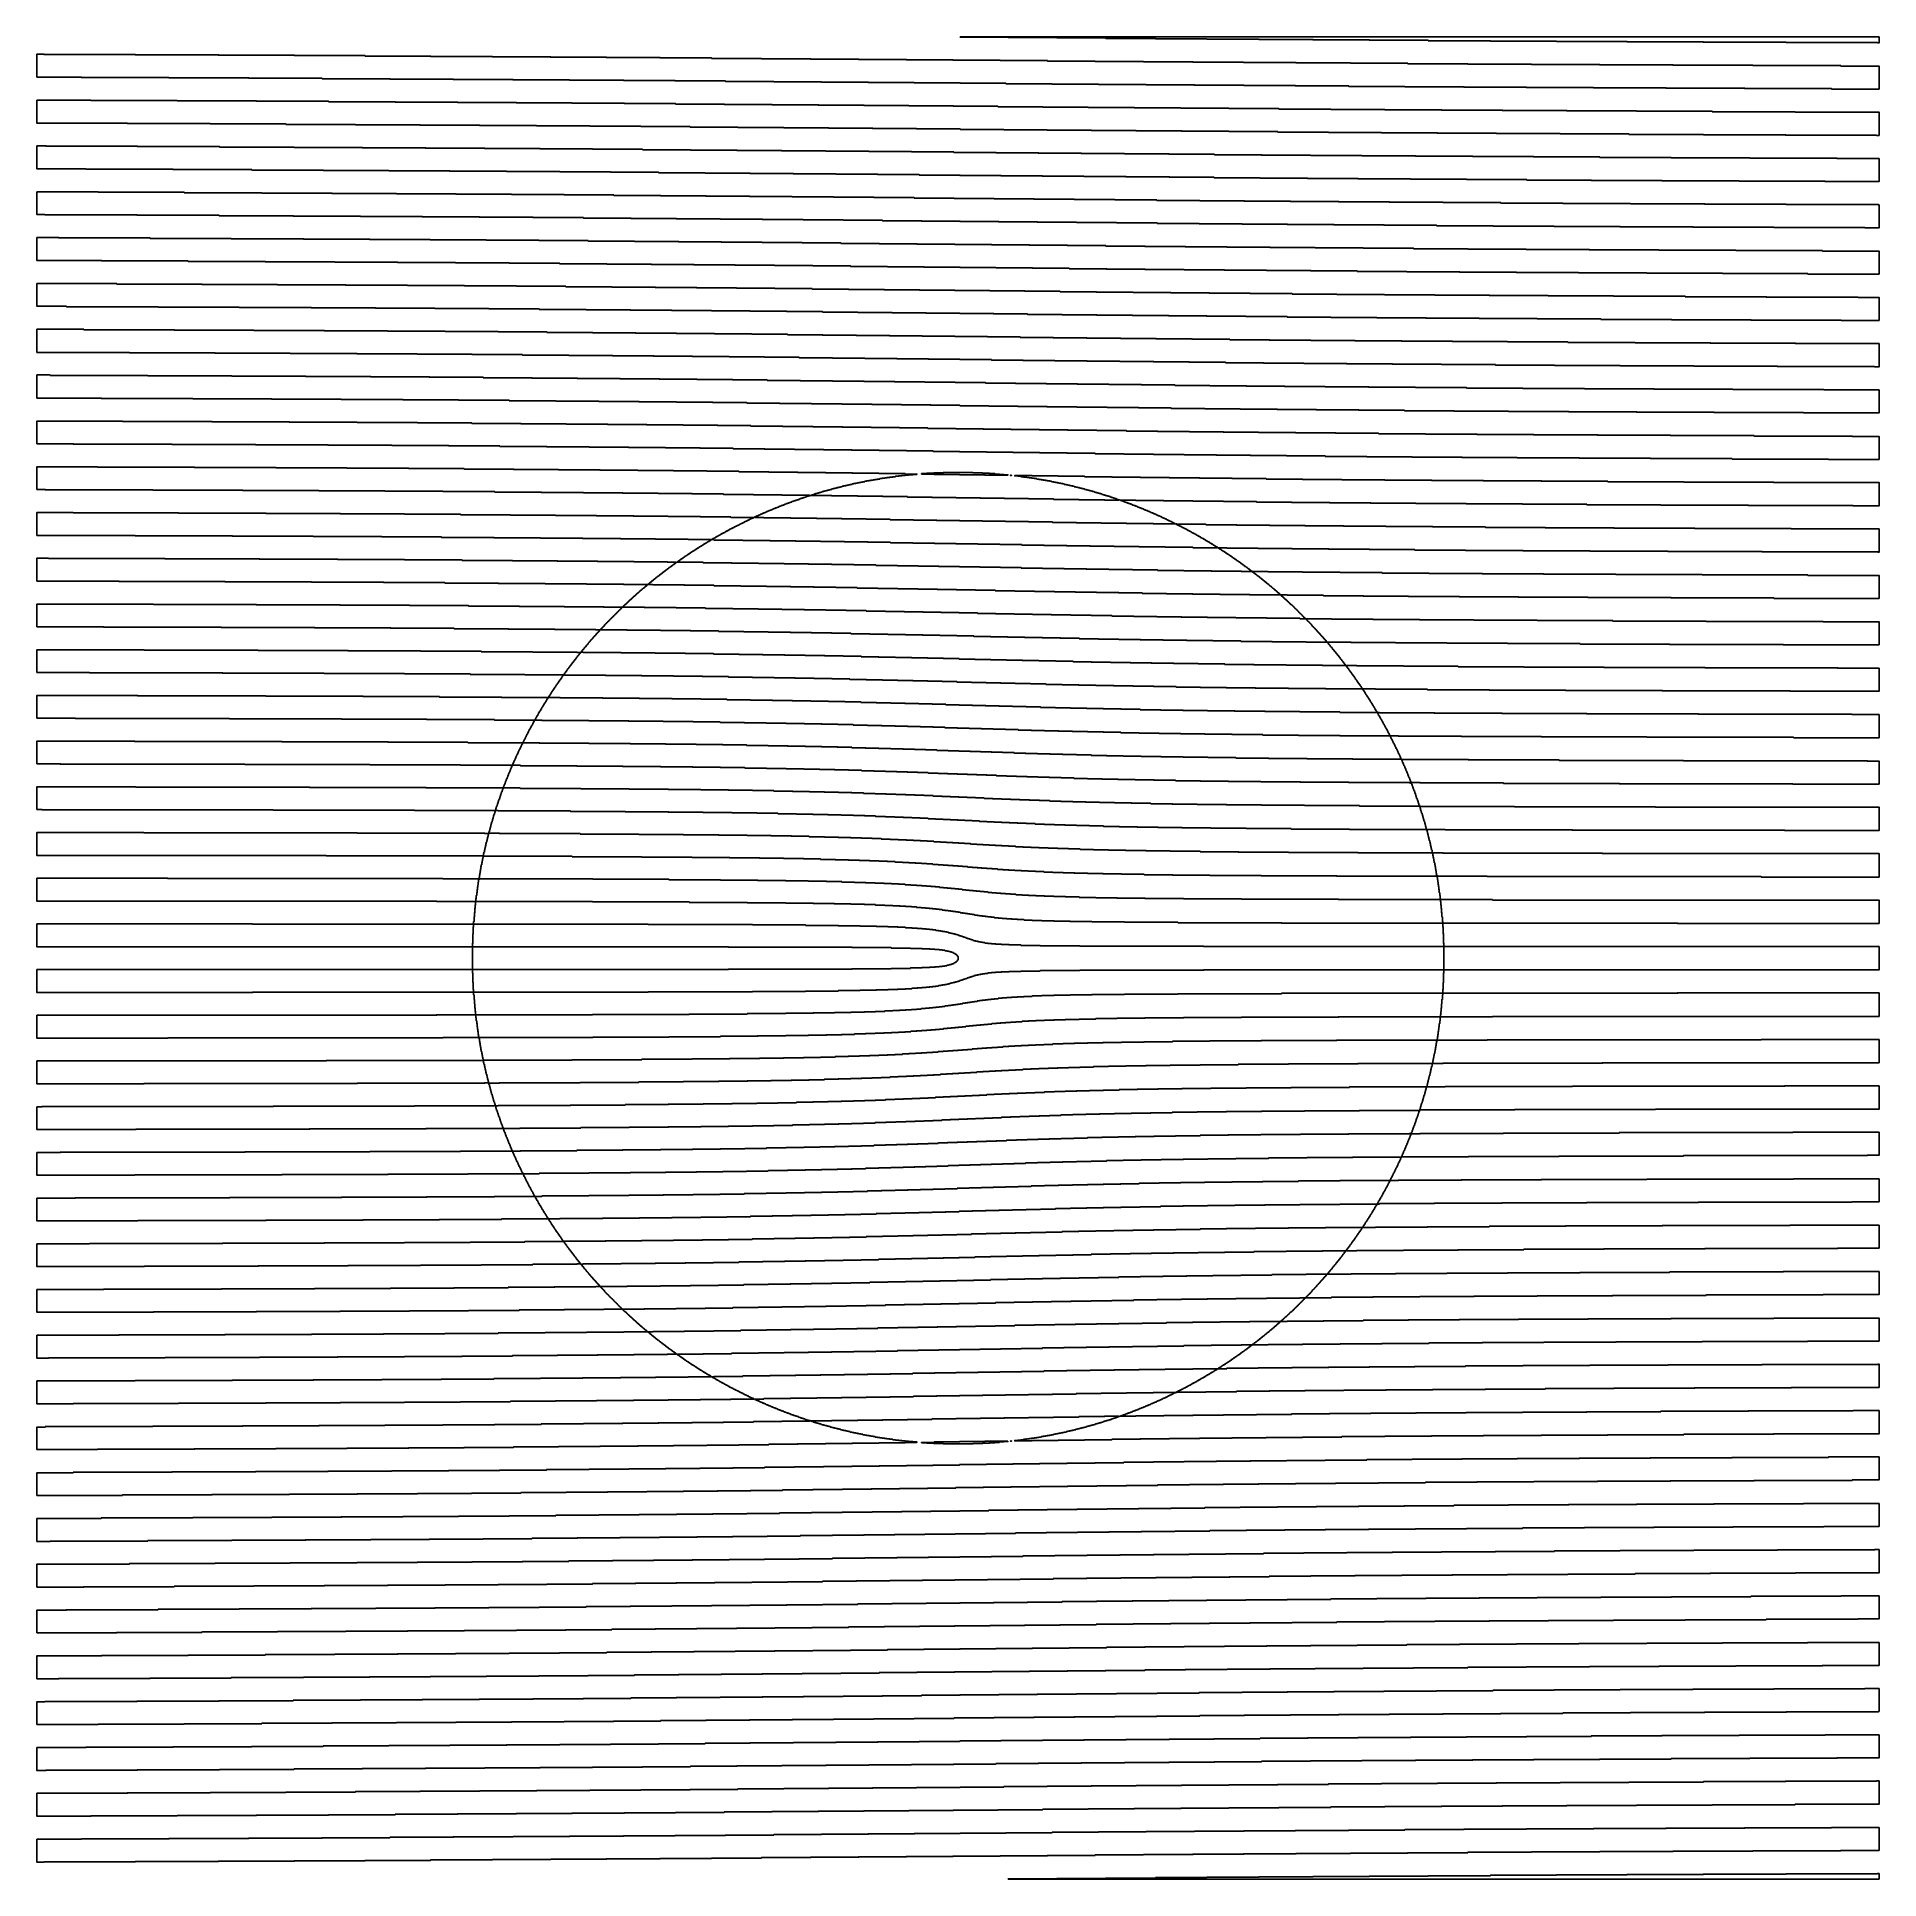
# Model space of a CAD drawing. Extents: x 600 to 5400, y 600 to 5400.
import ezdxf

# ---------------------------------------------------------------- set-up
doc = ezdxf.new("R2010")
doc.units = 0
doc.layers.add('LG_11_W2000_ZP600_INV_LL', color=5, linetype='CONTINUOUS')

msp = doc.modelspace()

# ---------------------------------------------------------------- linework, layer by layer
at = {"layer": 'LG_11_W2000_ZP600_INV_LL'}
for points in [[(5400, 5400), (5400, 5384), (5396, 5384), (5396, 5385), (5158, 5385), (5158, 5386), (4942, 5386), (4942, 5387), (4743, 5387), (4743, 5388), (4559, 5388), (4559, 5389), (4387, 5389), (4387, 5390), (4225, 5390), (4225, 5391), (4072, 5391), (4072, 5392), (3925, 5392), (3925, 5393), (3784, 5393), (3784, 5394), (3648, 5394), (3648, 5395), (3515, 5395), (3515, 5396), (3385, 5396), (3385, 5397), (3258, 5397), (3258, 5398), (3131, 5398), (3131, 5399), (3006, 5399), (3006, 5400)], [(619, 5355), (619, 5354), (857, 5354), (857, 5353), (1073, 5353), (1073, 5352), (1271, 5352), (1271, 5351), (1455, 5351), (1455, 5350), (1626, 5350), (1626, 5349), (1787, 5349), (1787, 5348), (1939, 5348), (1939, 5347), (2084, 5347), (2084, 5346), (2224, 5346), (2224, 5345), (2358, 5345), (2358, 5344), (2488, 5344), (2488, 5343), (2616, 5343), (2616, 5342), (2741, 5342), (2741, 5341), (2865, 5341), (2865, 5340), (2987, 5340), (2987, 5339), (3110, 5339), (3110, 5338), (3233, 5338), (3233, 5337), (3357, 5337), (3357, 5336), (3483, 5336), (3483, 5335), (3612, 5335), (3612, 5334), (3744, 5334), (3744, 5333), (3881, 5333), (3881, 5332), (4023, 5332), (4023, 5331), (4172, 5331), (4172, 5330), (4328, 5330), (4328, 5329), (4494, 5329), (4494, 5328), (4672, 5328), (4672, 5327), (4863, 5327), (4863, 5326), (5071, 5326), (5071, 5325), (5300, 5325), (5300, 5324), (5400, 5324), (5400, 5264), (5276, 5264), (5276, 5265), (5050, 5265), (5050, 5266), (4845, 5266), (4845, 5267), (4656, 5267), (4656, 5268), (4481, 5268), (4481, 5269), (4318, 5269), (4318, 5270), (4164, 5270), (4164, 5271), (4018, 5271), (4018, 5272), (3879, 5272), (3879, 5273), (3745, 5273), (3745, 5274), (3616, 5274), (3616, 5275), (3490, 5275), (3490, 5276), (3366, 5276), (3366, 5277), (3245, 5277), (3245, 5278), (3125, 5278), (3125, 5279), (3006, 5279), (3006, 5280), (2886, 5280), (2886, 5281), (2766, 5281), (2766, 5282), (2644, 5282), (2644, 5283), (2520, 5283), (2520, 5284), (2394, 5284), (2394, 5285), (2263, 5285), (2263, 5286), (2129, 5286), (2129, 5287), (1988, 5287), (1988, 5288), (1841, 5288), (1841, 5289), (1685, 5289), (1685, 5290), (1520, 5290), (1520, 5291), (1343, 5291), (1343, 5292), (1152, 5292), (1152, 5293), (944, 5293), (944, 5294), (716, 5294), (716, 5295), (600, 5295), (600, 5355)], [(741, 5235), (741, 5234), (966, 5234), (966, 5233), (1172, 5233), (1172, 5232), (1360, 5232), (1360, 5231), (1534, 5231), (1534, 5230), (1696, 5230), (1696, 5229), (1849, 5229), (1849, 5228), (1994, 5228), (1994, 5227), (2131, 5227), (2131, 5226), (2264, 5226), (2264, 5225), (2391, 5225), (2391, 5224), (2515, 5224), (2515, 5223), (2636, 5223), (2636, 5222), (2755, 5222), (2755, 5221), (2872, 5221), (2872, 5220), (2988, 5220), (2988, 5219), (3104, 5219), (3104, 5218), (3221, 5218), (3221, 5217), (3339, 5217), (3339, 5216), (3459, 5216), (3459, 5215), (3581, 5215), (3581, 5214), (3706, 5214), (3706, 5213), (3836, 5213), (3836, 5212), (3971, 5212), (3971, 5211), (4112, 5211), (4112, 5210), (4260, 5210), (4260, 5209), (4418, 5209), (4418, 5208), (4586, 5208), (4586, 5207), (4768, 5207), (4768, 5206), (4965, 5206), (4965, 5205), (5181, 5205), (5181, 5204), (5400, 5204), (5400, 5143), (5393, 5143), (5393, 5144), (5156, 5144), (5156, 5145), (4942, 5145), (4942, 5146), (4748, 5146), (4748, 5147), (4569, 5147), (4569, 5148), (4403, 5148), (4403, 5149), (4249, 5149), (4249, 5150), (4103, 5150), (4103, 5151), (3965, 5151), (3965, 5152), (3833, 5152), (3833, 5153), (3706, 5153), (3706, 5154), (3583, 5154), (3583, 5155), (3464, 5155), (3464, 5156), (3347, 5156), (3347, 5157), (3232, 5157), (3232, 5158), (3119, 5158), (3119, 5159), (3006, 5159), (3006, 5160), (2892, 5160), (2892, 5161), (2778, 5161), (2778, 5162), (2663, 5162), (2663, 5163), (2546, 5163), (2546, 5164), (2426, 5164), (2426, 5165), (2302, 5165), (2302, 5166), (2174, 5166), (2174, 5167), (2041, 5167), (2041, 5168), (1902, 5168), (1902, 5169), (1754, 5169), (1754, 5170), (1598, 5170), (1598, 5171), (1430, 5171), (1430, 5172), (1249, 5172), (1249, 5173), (1052, 5173), (1052, 5174), (836, 5174), (836, 5175), (600, 5175), (600, 5235)], [(624, 5116), (624, 5115), (862, 5115), (862, 5114), (1076, 5114), (1076, 5113), (1270, 5113), (1270, 5112), (1448, 5112), (1448, 5111), (1613, 5111), (1613, 5110), (1767, 5110), (1767, 5109), (1911, 5109), (1911, 5108), (2048, 5108), (2048, 5107), (2178, 5107), (2178, 5106), (2303, 5106), (2303, 5105), (2424, 5105), (2424, 5104), (2541, 5104), (2541, 5103), (2656, 5103), (2656, 5102), (2768, 5102), (2768, 5101), (2879, 5101), (2879, 5100), (2989, 5100), (2989, 5099), (3099, 5099), (3099, 5098), (3209, 5098), (3209, 5097), (3321, 5097), (3321, 5096), (3434, 5096), (3434, 5095), (3550, 5095), (3550, 5094), (3668, 5094), (3668, 5093), (3791, 5093), (3791, 5092), (3918, 5092), (3918, 5091), (4052, 5091), (4052, 5090), (4192, 5090), (4192, 5089), (4341, 5089), (4341, 5088), (4500, 5088), (4500, 5087), (4672, 5087), (4672, 5086), (4858, 5086), (4858, 5085), (5063, 5085), (5063, 5084), (5290, 5084), (5290, 5083), (5400, 5083), (5400, 5023), (5259, 5023), (5259, 5024), (5035, 5024), (5035, 5025), (4834, 5025), (4834, 5026), (4650, 5026), (4650, 5027), (4482, 5027), (4482, 5028), (4325, 5028), (4325, 5029), (4179, 5029), (4179, 5030), (4042, 5030), (4042, 5031), (3911, 5031), (3911, 5032), (3787, 5032), (3787, 5033), (3667, 5033), (3667, 5034), (3551, 5034), (3551, 5035), (3438, 5035), (3438, 5036), (3328, 5036), (3328, 5037), (3220, 5037), (3220, 5038), (3112, 5038), (3112, 5039), (3005, 5039), (3005, 5040), (2899, 5040), (2899, 5041), (2791, 5041), (2791, 5042), (2682, 5042), (2682, 5043), (2571, 5043), (2571, 5044), (2458, 5044), (2458, 5045), (2341, 5045), (2341, 5046), (2220, 5046), (2220, 5047), (2095, 5047), (2095, 5048), (1963, 5048), (1963, 5049), (1824, 5049), (1824, 5050), (1676, 5050), (1676, 5051), (1517, 5051), (1517, 5052), (1346, 5052), (1346, 5053), (1160, 5053), (1160, 5054), (955, 5054), (955, 5055), (728, 5055), (728, 5056), (600, 5056), (600, 5116)], [(760, 4996), (760, 4995), (984, 4995), (984, 4994), (1186, 4994), (1186, 4993), (1369, 4993), (1369, 4992), (1537, 4992), (1537, 4991), (1692, 4991), (1692, 4990), (1837, 4990), (1837, 4989), (1974, 4989), (1974, 4988), (2103, 4988), (2103, 4987), (2225, 4987), (2225, 4986), (2343, 4986), (2343, 4985), (2457, 4985), (2457, 4984), (2568, 4984), (2568, 4983), (2676, 4983), (2676, 4982), (2781, 4982), (2781, 4981), (2886, 4981), (2886, 4980), (2990, 4980), (2990, 4979), (3094, 4979), (3094, 4978), (3198, 4978), (3198, 4977), (3303, 4977), (3303, 4976), (3409, 4976), (3409, 4975), (3518, 4975), (3518, 4974), (3630, 4974), (3630, 4973), (3746, 4973), (3746, 4972), (3866, 4972), (3866, 4971), (3992, 4971), (3992, 4970), (4124, 4970), (4124, 4969), (4264, 4969), (4264, 4968), (4414, 4968), (4414, 4967), (4576, 4967), (4576, 4966), (4752, 4966), (4752, 4965), (4945, 4965), (4945, 4964), (5158, 4964), (5158, 4963), (5398, 4963), (5398, 4962), (5400, 4962), (5400, 4902), (5363, 4902), (5363, 4903), (5126, 4903), (5126, 4904), (4915, 4904), (4915, 4905), (4725, 4905), (4725, 4906), (4553, 4906), (4553, 4907), (4394, 4907), (4394, 4908), (4247, 4908), (4247, 4909), (4110, 4909), (4110, 4910), (3980, 4910), (3980, 4911), (3858, 4911), (3858, 4912), (3740, 4912), (3740, 4913), (3628, 4913), (3628, 4914), (3519, 4914), (3519, 4915), (3413, 4915), (3413, 4916), (3309, 4916), (3309, 4917), (3207, 4917), (3207, 4918), (3106, 4918), (3106, 4919), (3005, 4919), (3005, 4920), (2905, 4920), (2905, 4921), (2803, 4921), (2803, 4922), (2701, 4922), (2701, 4923), (2597, 4923), (2597, 4924), (2490, 4924), (2490, 4925), (2380, 4925), (2380, 4926), (2266, 4926), (2266, 4927), (2148, 4927), (2148, 4928), (2024, 4928), (2024, 4929), (1893, 4929), (1893, 4930), (1753, 4930), (1753, 4931), (1604, 4931), (1604, 4932), (1443, 4932), (1443, 4933), (1268, 4933), (1268, 4934), (1075, 4934), (1075, 4935), (861, 4935), (861, 4936), (621, 4936), (621, 4937), (600, 4937), (600, 4996)], [(657, 4877), (657, 4876), (895, 4876), (895, 4875), (1106, 4875), (1106, 4874), (1295, 4874), (1295, 4873), (1467, 4873), (1467, 4872), (1625, 4872), (1625, 4871), (1771, 4871), (1771, 4870), (1908, 4870), (1908, 4869), (2036, 4869), (2036, 4868), (2157, 4868), (2157, 4867), (2272, 4867), (2272, 4866), (2383, 4866), (2383, 4865), (2490, 4865), (2490, 4864), (2594, 4864), (2594, 4863), (2695, 4863), (2695, 4862), (2795, 4862), (2795, 4861), (2893, 4861), (2893, 4860), (2991, 4860), (2991, 4859), (3088, 4859), (3088, 4858), (3186, 4858), (3186, 4857), (3285, 4857), (3285, 4856), (3385, 4856), (3385, 4855), (3487, 4855), (3487, 4854), (3592, 4854), (3592, 4853), (3701, 4853), (3701, 4852), (3813, 4852), (3813, 4851), (3931, 4851), (3931, 4850), (4056, 4850), (4056, 4849), (4187, 4849), (4187, 4848), (4328, 4848), (4328, 4847), (4480, 4847), (4480, 4846), (4645, 4846), (4645, 4845), (4826, 4845), (4826, 4844), (5027, 4844), (5027, 4843), (5252, 4843), (5252, 4842), (5400, 4842), (5400, 4782), (5214, 4782), (5214, 4783), (4992, 4783), (4992, 4784), (4795, 4784), (4795, 4785), (4617, 4785), (4617, 4786), (4455, 4786), (4455, 4787), (4307, 4787), (4307, 4788), (4169, 4788), (4169, 4789), (4040, 4789), (4040, 4790), (3919, 4790), (3919, 4791), (3804, 4791), (3804, 4792), (3694, 4792), (3694, 4793), (3589, 4793), (3589, 4794), (3487, 4794), (3487, 4795), (3387, 4795), (3387, 4796), (3290, 4796), (3290, 4797), (3194, 4797), (3194, 4798), (3099, 4798), (3099, 4799), (3005, 4799), (3005, 4800), (2911, 4800), (2911, 4801), (2816, 4801), (2816, 4802), (2720, 4802), (2720, 4803), (2622, 4803), (2622, 4804), (2522, 4804), (2522, 4805), (2419, 4805), (2419, 4806), (2312, 4806), (2312, 4807), (2201, 4807), (2201, 4808), (2085, 4808), (2085, 4809), (1962, 4809), (1962, 4810), (1831, 4810), (1831, 4811), (1691, 4811), (1691, 4812), (1540, 4812), (1540, 4813), (1376, 4813), (1376, 4814), (1195, 4814), (1195, 4815), (994, 4815), (994, 4816), (769, 4816), (769, 4817), (600, 4817), (600, 4877)], [(808, 4757), (808, 4756), (1030, 4756), (1030, 4755), (1227, 4755), (1227, 4754), (1405, 4754), (1405, 4753), (1566, 4753), (1566, 4752), (1714, 4752), (1714, 4751), (1850, 4751), (1850, 4750), (1978, 4750), (1978, 4749), (2098, 4749), (2098, 4748), (2211, 4748), (2211, 4747), (2319, 4747), (2319, 4746), (2423, 4746), (2423, 4745), (2523, 4745), (2523, 4744), (2620, 4744), (2620, 4743), (2715, 4743), (2715, 4742), (2808, 4742), (2808, 4741), (2900, 4741), (2900, 4740), (2991, 4740), (2991, 4739), (3083, 4739), (3083, 4738), (3174, 4738), (3174, 4737), (3266, 4737), (3266, 4736), (3360, 4736), (3360, 4735), (3456, 4735), (3456, 4734), (3554, 4734), (3554, 4733), (3655, 4733), (3655, 4732), (3761, 4732), (3761, 4731), (3871, 4731), (3871, 4730), (3987, 4730), (3987, 4729), (4111, 4729), (4111, 4728), (4242, 4728), (4242, 4727), (4384, 4727), (4384, 4726), (4538, 4726), (4538, 4725), (4708, 4725), (4708, 4724), (4895, 4724), (4895, 4723), (5106, 4723), (5106, 4722), (5345, 4722), (5345, 4721), (5400, 4721), (5400, 4661), (5301, 4661), (5301, 4662), (5066, 4662), (5066, 4663), (4859, 4663), (4859, 4664), (4675, 4664), (4675, 4665), (4509, 4665), (4509, 4666), (4358, 4666), (4358, 4667), (4219, 4667), (4219, 4668), (4091, 4668), (4091, 4669), (3971, 4669), (3971, 4670), (3858, 4670), (3858, 4671), (3750, 4671), (3750, 4672), (3648, 4672), (3648, 4673), (3549, 4673), (3549, 4674), (3454, 4674), (3454, 4675), (3361, 4675), (3361, 4676), (3271, 4676), (3271, 4677), (3181, 4677), (3181, 4678), (3093, 4678), (3093, 4679), (3005, 4679), (3005, 4680), (2917, 4680), (2917, 4681), (2828, 4681), (2828, 4682), (2739, 4682), (2739, 4683), (2647, 4683), (2647, 4684), (2554, 4684), (2554, 4685), (2458, 4685), (2458, 4686), (2358, 4686), (2358, 4687), (2254, 4687), (2254, 4688), (2146, 4688), (2146, 4689), (2031, 4689), (2031, 4690), (1909, 4690), (1909, 4691), (1778, 4691), (1778, 4692), (1637, 4692), (1637, 4693), (1483, 4693), (1483, 4694), (1315, 4694), (1315, 4695), (1127, 4695), (1127, 4696), (916, 4696), (916, 4697), (677, 4697), (677, 4698), (600, 4698), (600, 4757)], [(722, 4638), (722, 4637), (958, 4637), (958, 4636), (1165, 4636), (1165, 4635), (1349, 4635), (1349, 4634), (1514, 4634), (1514, 4633), (1664, 4633), (1664, 4632), (1802, 4632), (1802, 4631), (1929, 4631), (1929, 4630), (2048, 4630), (2048, 4629), (2160, 4629), (2160, 4628), (2266, 4628), (2266, 4627), (2366, 4627), (2366, 4626), (2463, 4626), (2463, 4625), (2556, 4625), (2556, 4624), (2647, 4624), (2647, 4623), (2735, 4623), (2735, 4622), (2822, 4622), (2822, 4621), (2907, 4621), (2907, 4620), (2992, 4620), (2992, 4619), (3077, 4619), (3077, 4618), (3162, 4618), (3162, 4617), (3248, 4617), (3248, 4616), (3335, 4616), (3335, 4615), (3424, 4615), (3424, 4614), (3516, 4614), (3516, 4613), (3610, 4613), (3610, 4612), (3708, 4612), (3708, 4611), (3811, 4611), (3811, 4610), (3919, 4610), (3919, 4609), (4034, 4609), (4034, 4608), (4156, 4608), (4156, 4607), (4288, 4607), (4288, 4606), (4432, 4606), (4432, 4605), (4589, 4605), (4589, 4604), (4764, 4604), (4764, 4603), (4960, 4603), (4960, 4602), (5182, 4602), (5182, 4601), (5400, 4601), (5400, 4540), (5388, 4540), (5388, 4541), (5135, 4541), (5135, 4542), (4917, 4542), (4917, 4543), (4725, 4543), (4725, 4544), (4554, 4544), (4554, 4545), (4400, 4545), (4400, 4546), (4260, 4546), (4260, 4547), (4132, 4547), (4132, 4548), (4013, 4548), (4013, 4549), (3901, 4549), (3901, 4550), (3796, 4550), (3796, 4551), (3697, 4551), (3697, 4552), (3602, 4552), (3602, 4553), (3510, 4553), (3510, 4554), (3422, 4554), (3422, 4555), (3336, 4555), (3336, 4556), (3252, 4556), (3252, 4557), (3169, 4557), (3169, 4558), (3087, 4558), (3087, 4559), (3005, 4559), (3005, 4560), (2923, 4560), (2923, 4561), (2841, 4561), (2841, 4562), (2757, 4562), (2757, 4563), (2673, 4563), (2673, 4564), (2586, 4564), (2586, 4565), (2496, 4565), (2496, 4566), (2404, 4566), (2404, 4567), (2308, 4567), (2308, 4568), (2207, 4568), (2207, 4569), (2100, 4569), (2100, 4570), (1986, 4570), (1986, 4571), (1865, 4571), (1865, 4572), (1734, 4572), (1734, 4573), (1591, 4573), (1591, 4574), (1434, 4574), (1434, 4575), (1260, 4575), (1260, 4576), (1064, 4576), (1064, 4577), (841, 4577), (841, 4578), (600, 4578), (600, 4638)], [(635, 4519), (635, 4518), (889, 4518), (889, 4517), (1108, 4517), (1108, 4516), (1300, 4516), (1300, 4515), (1470, 4515), (1470, 4514), (1623, 4514), (1623, 4513), (1763, 4513), (1763, 4512), (1890, 4512), (1890, 4511), (2008, 4511), (2008, 4510), (2119, 4510), (2119, 4509), (2222, 4509), (2222, 4508), (2320, 4508), (2320, 4507), (2413, 4507), (2413, 4506), (2503, 4506), (2503, 4505), (2589, 4505), (2589, 4504), (2673, 4504), (2673, 4503), (2755, 4503), (2755, 4502), (2835, 4502), (2835, 4501), (2914, 4501), (2914, 4500), (2993, 4500), (2993, 4499), (3072, 4499), (3072, 4498), (3150, 4498), (3150, 4497), (3230, 4497), (3230, 4496), (3311, 4496), (3311, 4495), (3393, 4495), (3393, 4494), (3478, 4494), (3478, 4493), (3565, 4493), (3565, 4492), (3656, 4492), (3656, 4491), (3751, 4491), (3751, 4490), (3851, 4490), (3851, 4489), (3957, 4489), (3957, 4488), (4070, 4488), (4070, 4487), (4192, 4487), (4192, 4486), (4325, 4486), (4325, 4485), (4471, 4485), (4471, 4484), (4632, 4484), (4632, 4483), (4813, 4483), (4813, 4482), (5019, 4482), (5019, 4481), (5256, 4481), (5256, 4480), (5400, 4480), (5400, 4420), (5203, 4420), (5203, 4421), (4970, 4421), (4970, 4422), (4768, 4422), (4768, 4423), (4591, 4423), (4591, 4424), (4434, 4424), (4434, 4425), (4292, 4425), (4292, 4426), (4163, 4426), (4163, 4427), (4044, 4427), (4044, 4428), (3934, 4428), (3934, 4429), (3832, 4429), (3832, 4430), (3735, 4430), (3735, 4431), (3643, 4431), (3643, 4432), (3555, 4432), (3555, 4433), (3471, 4433), (3471, 4434), (3389, 4434), (3389, 4435), (3310, 4435), (3310, 4436), (3232, 4436), (3232, 4437), (3156, 4437), (3156, 4438), (3080, 4438), (3080, 4439), (3005, 4439), (3005, 4440), (2929, 4440), (2929, 4441), (2853, 4441), (2853, 4442), (2776, 4442), (2776, 4443), (2698, 4443), (2698, 4444), (2618, 4444), (2618, 4445), (2535, 4445), (2535, 4446), (2450, 4446), (2450, 4447), (2361, 4447), (2361, 4448), (2267, 4448), (2267, 4449), (2169, 4449), (2169, 4450), (2064, 4450), (2064, 4451), (1952, 4451), (1952, 4452), (1831, 4452), (1831, 4453), (1699, 4453), (1699, 4454), (1554, 4454), (1554, 4455), (1393, 4455), (1393, 4456), (1212, 4456), (1212, 4457), (1006, 4457), (1006, 4458), (768, 4458), (768, 4459), (600, 4459), (600, 4519)], [(823, 4399), (823, 4398), (1056, 4398), (1056, 4397), (1258, 4397), (1258, 4396), (1435, 4396), (1435, 4395), (1592, 4395), (1592, 4394), (1733, 4394), (1733, 4393), (1861, 4393), (1861, 4392), (1979, 4392), (1979, 4391), (2087, 4391), (2087, 4390), (2189, 4390), (2189, 4389), (2284, 4389), (2284, 4388), (2374, 4388), (2374, 4387), (2460, 4387), (2460, 4386), (2543, 4386), (2543, 4385), (2622, 4385), (2622, 4384), (2699, 4384), (2699, 4383), (2774, 4383), (2774, 4382), (2848, 4382), (2848, 4381), (2921, 4381), (2921, 4380), (2994, 4380), (2994, 4379), (3066, 4379), (3066, 4378), (3138, 4378), (3138, 4377), (3212, 4377), (3212, 4376), (3286, 4376), (3286, 4375), (3362, 4375), (3362, 4374), (3439, 4374), (3439, 4373), (3520, 4373), (3520, 4372), (3603, 4372), (3603, 4371), (3691, 4371), (3691, 4370), (3783, 4370), (3783, 4369), (3880, 4369), (3880, 4368), (3984, 4368), (3984, 4367), (4096, 4367), (4096, 4366), (4218, 4366), (4218, 4365), (4352, 4365), (4352, 4364), (4500, 4364), (4500, 4363), (4667, 4363), (4667, 4362), (4856, 4362), (4856, 4361), (5074, 4361), (5074, 4360), (5330, 4360), (5330, 4359), (5400, 4359), (5400, 4299), (5268, 4299), (5268, 4300), (5017, 4300), (5017, 4301), (4804, 4301), (4804, 4302), (4619, 4302), (4619, 4303), (4457, 4303), (4457, 4304), (4313, 4304), (4313, 4305), (4183, 4305), (4183, 4306), (4065, 4306), (4065, 4307), (3957, 4307), (3957, 4308), (3856, 4308), (3856, 4309), (3762, 4309), (3762, 4310), (3673, 4310), (3673, 4311), (3589, 4311), (3589, 4312), (3509, 4312), (3509, 4313), (3432, 4313), (3432, 4314), (3357, 4314), (3357, 4315), (3284, 4315), (3284, 4316), (3213, 4316), (3213, 4317), (3143, 4317), (3143, 4318), (3074, 4318), (3074, 4319), (3004, 4319), (3004, 4320), (2935, 4320), (2935, 4321), (2866, 4321), (2866, 4322), (2795, 4322), (2795, 4323), (2723, 4323), (2723, 4324), (2650, 4324), (2650, 4325), (2574, 4325), (2574, 4326), (2496, 4326), (2496, 4327), (2414, 4327), (2414, 4328), (2328, 4328), (2328, 4329), (2238, 4329), (2238, 4330), (2142, 4330), (2142, 4331), (2039, 4331), (2039, 4332), (1928, 4332), (1928, 4333), (1806, 4333), (1806, 4334), (1673, 4334), (1673, 4335), (1525, 4335), (1525, 4336), (1359, 4336), (1359, 4337), (1170, 4337), (1170, 4338), (952, 4338), (952, 4339), (695, 4339), (695, 4340), (600, 4340), (600, 4399)], [(758, 4280), (758, 4279), (1010, 4279), (1010, 4278), (1223, 4278), (1223, 4277), (1408, 4277), (1408, 4276), (1569, 4276), (1569, 4275), (1713, 4275), (1713, 4274), (1842, 4274), (1842, 4273), (1959, 4273), (1959, 4272), (2067, 4272), (2067, 4271), (2166, 4271), (2166, 4270), (2259, 4270), (2259, 4269), (2346, 4269), (2346, 4268), (2429, 4268), (2429, 4267), (2507, 4267), (2507, 4266), (2582, 4266), (2582, 4265), (2655, 4265), (2655, 4264), (2725, 4264), (2725, 4263), (2794, 4263), (2794, 4262), (2862, 4262), (2862, 4261), (2893, 4261), (2893, 4260), (2882, 4260), (2882, 4259), (2871, 4259), (2871, 4258), (2862, 4258), (2862, 4257), (2853, 4257), (2853, 4256), (2845, 4256), (2845, 4255), (2837, 4255), (2837, 4254), (2830, 4254), (2830, 4253), (2822, 4253), (2822, 4252), (2815, 4252), (2815, 4251), (2809, 4251), (2809, 4250), (2802, 4250), (2802, 4249), (2796, 4249), (2796, 4248), (2790, 4248), (2790, 4247), (2784, 4247), (2784, 4246), (2779, 4246), (2779, 4245), (2773, 4245), (2773, 4244), (2768, 4244), (2768, 4243), (2762, 4243), (2762, 4242), (2757, 4242), (2757, 4241), (2752, 4241), (2752, 4240), (2747, 4240), (2747, 4239), (2742, 4239), (2742, 4238), (2738, 4238), (2738, 4237), (2733, 4237), (2733, 4236), (2728, 4236), (2728, 4235), (2724, 4235), (2724, 4234), (2719, 4234), (2719, 4233), (2715, 4233), (2715, 4232), (2711, 4232), (2711, 4231), (2707, 4231), (2707, 4230), (2702, 4230), (2702, 4229), (2698, 4229), (2698, 4228), (2694, 4228), (2694, 4227), (2690, 4227), (2690, 4226), (2686, 4226), (2686, 4225), (2683, 4225), (2683, 4224), (2679, 4224), (2679, 4223), (2675, 4223), (2675, 4222), (2671, 4222), (2671, 4221), (2667, 4221), (2667, 4220), (2664, 4220), (2664, 4219), (2660, 4219), (2660, 4218), (2657, 4218), (2657, 4217), (2653, 4217), (2653, 4216), (2650, 4216), (2650, 4215), (2646, 4215), (2646, 4214), (2643, 4214), (2643, 4213), (2639, 4213), (2639, 4212), (2636, 4212), (2636, 4211), (2633, 4211), (2633, 4210), (2629, 4210), (2629, 4209), (2626, 4209), (2626, 4208), (2623, 4208), (2623, 4207), (2620, 4207), (2620, 4206), (2617, 4206), (2617, 4205), (2671, 4205), (2671, 4204), (2739, 4204), (2739, 4203), (2804, 4203), (2804, 4202), (2868, 4202), (2868, 4201), (2932, 4201), (2932, 4200), (2995, 4200), (2995, 4199), (3058, 4199), (3058, 4198), (3121, 4198), (3121, 4197), (3184, 4197), (3184, 4196), (3249, 4196), (3249, 4195), (3315, 4195), (3315, 4194), (3382, 4194), (3382, 4193), (3420, 4193), (3420, 4194), (3417, 4194), (3417, 4195), (3414, 4195), (3414, 4196), (3412, 4196), (3412, 4197), (3409, 4197), (3409, 4198), (3406, 4198), (3406, 4199), (3403, 4199), (3403, 4200), (3400, 4200), (3400, 4201), (3397, 4201), (3397, 4202), (3394, 4202), (3394, 4203), (3391, 4203), (3391, 4204), (3387, 4204), (3387, 4205), (3384, 4205), (3384, 4206), (3381, 4206), (3381, 4207), (3378, 4207), (3378, 4208), (3375, 4208), (3375, 4209), (3372, 4209), (3372, 4210), (3368, 4210), (3368, 4211), (3365, 4211), (3365, 4212), (3362, 4212), (3362, 4213), (3358, 4213), (3358, 4214), (3355, 4214), (3355, 4215), (3351, 4215), (3351, 4216), (3348, 4216), (3348, 4217), (3344, 4217), (3344, 4218), (3341, 4218), (3341, 4219), (3337, 4219), (3337, 4220), (3334, 4220), (3334, 4221), (3330, 4221), (3330, 4222), (3326, 4222), (3326, 4223), (3322, 4223), (3322, 4224), (3318, 4224), (3318, 4225), (3315, 4225), (3315, 4226), (3311, 4226), (3311, 4227), (3307, 4227), (3307, 4228), (3303, 4228), (3303, 4229), (3299, 4229), (3299, 4230), (3294, 4230), (3294, 4231), (3290, 4231), (3290, 4232), (3286, 4232), (3286, 4233), (3282, 4233), (3282, 4234), (3277, 4234), (3277, 4235), (3273, 4235), (3273, 4236), (3268, 4236), (3268, 4237), (3263, 4237), (3263, 4238), (3259, 4238), (3259, 4239), (3254, 4239), (3254, 4240), (3249, 4240), (3249, 4241), (3244, 4241), (3244, 4242), (3239, 4242), (3239, 4243), (3233, 4243), (3233, 4244), (3228, 4244), (3228, 4245), (3222, 4245), (3222, 4246), (3217, 4246), (3217, 4247), (3211, 4247), (3211, 4248), (3205, 4248), (3205, 4249), (3199, 4249), (3199, 4250), (3192, 4250), (3192, 4251), (3186, 4251), (3186, 4252), (3179, 4252), (3179, 4253), (3171, 4253), (3171, 4254), (3164, 4254), (3164, 4255), (3156, 4255), (3156, 4256), (3148, 4256), (3148, 4257), (3193, 4257), (3193, 4256), (3261, 4256), (3261, 4255), (3330, 4255), (3330, 4254), (3401, 4254), (3401, 4253), (3475, 4253), (3475, 4252), (3551, 4252), (3551, 4251), (3630, 4251), (3630, 4250), (3714, 4250), (3714, 4249), (3803, 4249), (3803, 4248), (3898, 4248), (3898, 4247), (4000, 4247), (4000, 4246), (4112, 4246), (4112, 4245), (4234, 4245), (4234, 4244), (4369, 4244), (4369, 4243), (4520, 4243), (4520, 4242), (4693, 4242), (4693, 4241), (4891, 4241), (4891, 4240), (5125, 4240), (5125, 4239), (5400, 4239), (5400, 4178), (5332, 4178), (5332, 4179), (5059, 4179), (5059, 4180), (4831, 4180), (4831, 4181), (4638, 4181), (4638, 4182), (4471, 4182), (4471, 4183), (4324, 4183), (4324, 4184), (4193, 4184), (4193, 4185), (4075, 4185), (4075, 4186), (3968, 4186), (3968, 4187), (3869, 4187), (3869, 4188), (3778, 4188), (3778, 4189), (3692, 4189), (3692, 4190), (3612, 4190), (3612, 4191), (3536, 4191), (3536, 4192), (3463, 4192), (3463, 4193), (3423, 4193), (3423, 4192), (3426, 4192), (3426, 4191), (3429, 4191), (3429, 4190), (3431, 4190), (3431, 4189), (3434, 4189), (3434, 4188), (3437, 4188), (3437, 4187), (3440, 4187), (3440, 4186), (3442, 4186), (3442, 4185), (3445, 4185), (3445, 4184), (3448, 4184), (3448, 4183), (3450, 4183), (3450, 4182), (3453, 4182), (3453, 4181), (3455, 4181), (3455, 4180), (3458, 4180), (3458, 4179), (3461, 4179), (3461, 4178), (3463, 4178), (3463, 4177), (3466, 4177), (3466, 4176), (3468, 4176), (3468, 4175), (3471, 4175), (3471, 4174), (3473, 4174), (3473, 4173), (3476, 4173), (3476, 4172), (3478, 4172), (3478, 4171), (3481, 4171), (3481, 4170), (3483, 4170), (3483, 4169), (3485, 4169), (3485, 4168), (3488, 4168), (3488, 4167), (3490, 4167), (3490, 4166), (3493, 4166), (3493, 4165), (3495, 4165), (3495, 4164), (3497, 4164), (3497, 4163), (3500, 4163), (3500, 4162), (3502, 4162), (3502, 4161), (3504, 4161), (3504, 4160), (3507, 4160), (3507, 4159), (3509, 4159), (3509, 4158), (3511, 4158), (3511, 4157), (3513, 4157), (3513, 4156), (3516, 4156), (3516, 4155), (3518, 4155), (3518, 4154), (3520, 4154), (3520, 4153), (3522, 4153), (3522, 4152), (3525, 4152), (3525, 4151), (3527, 4151), (3527, 4150), (3529, 4150), (3529, 4149), (3531, 4149), (3531, 4148), (3533, 4148), (3533, 4147), (3535, 4147), (3535, 4146), (3538, 4146), (3538, 4145), (3540, 4145), (3540, 4144), (3542, 4144), (3542, 4143), (3544, 4143), (3544, 4142), (3546, 4142), (3546, 4141), (3548, 4141), (3548, 4140), (3550, 4140), (3550, 4139), (3552, 4139), (3552, 4138), (3554, 4138), (3554, 4137), (3556, 4137), (3556, 4136), (3558, 4136), (3558, 4135), (3560, 4135), (3560, 4134), (3562, 4134), (3562, 4133), (3564, 4133), (3564, 4132), (3566, 4132), (3566, 4131), (3509, 4131), (3509, 4132), (3439, 4132), (3439, 4133), (3373, 4133), (3373, 4134), (3308, 4134), (3308, 4135), (3246, 4135), (3246, 4136), (3184, 4136), (3184, 4137), (3124, 4137), (3124, 4138), (3064, 4138), (3064, 4139), (3004, 4139), (3004, 4140), (2944, 4140), (2944, 4141), (2884, 4141), (2884, 4142), (2823, 4142), (2823, 4143), (2761, 4143), (2761, 4144), (2697, 4144), (2697, 4145), (2632, 4145), (2632, 4146), (2564, 4146), (2564, 4147), (2494, 4147), (2494, 4148), (2470, 4148), (2470, 4149), (2472, 4149), (2472, 4150), (2474, 4150), (2474, 4151), (2476, 4151), (2476, 4152), (2479, 4152), (2479, 4153), (2481, 4153), (2481, 4154), (2483, 4154), (2483, 4155), (2485, 4155), (2485, 4156), (2488, 4156), (2488, 4157), (2490, 4157), (2490, 4158), (2492, 4158), (2492, 4159), (2494, 4159), (2494, 4160), (2497, 4160), (2497, 4161), (2499, 4161), (2499, 4162), (2501, 4162), (2501, 4163), (2504, 4163), (2504, 4164), (2506, 4164), (2506, 4165), (2508, 4165), (2508, 4166), (2511, 4166), (2511, 4167), (2513, 4167), (2513, 4168), (2516, 4168), (2516, 4169), (2518, 4169), (2518, 4170), (2520, 4170), (2520, 4171), (2523, 4171), (2523, 4172), (2525, 4172), (2525, 4173), (2528, 4173), (2528, 4174), (2530, 4174), (2530, 4175), (2533, 4175), (2533, 4176), (2535, 4176), (2535, 4177), (2538, 4177), (2538, 4178), (2540, 4178), (2540, 4179), (2543, 4179), (2543, 4180), (2546, 4180), (2546, 4181), (2548, 4181), (2548, 4182), (2551, 4182), (2551, 4183), (2553, 4183), (2553, 4184), (2556, 4184), (2556, 4185), (2559, 4185), (2559, 4186), (2561, 4186), (2561, 4187), (2564, 4187), (2564, 4188), (2567, 4188), (2567, 4189), (2570, 4189), (2570, 4190), (2572, 4190), (2572, 4191), (2575, 4191), (2575, 4192), (2578, 4192), (2578, 4193), (2581, 4193), (2581, 4194), (2584, 4194), (2584, 4195), (2587, 4195), (2587, 4196), (2589, 4196), (2589, 4197), (2592, 4197), (2592, 4198), (2595, 4198), (2595, 4199), (2598, 4199), (2598, 4200), (2601, 4200), (2601, 4201), (2604, 4201), (2604, 4202), (2607, 4202), (2607, 4203), (2610, 4203), (2610, 4204), (2614, 4204), (2614, 4205), (2613, 4205), (2613, 4206), (2541, 4206), (2541, 4207), (2467, 4207), (2467, 4208), (2389, 4208), (2389, 4209), (2307, 4209), (2307, 4210), (2219, 4210), (2219, 4211), (2126, 4211), (2126, 4212), (2024, 4212), (2024, 4213), (1914, 4213), (1914, 4214), (1793, 4214), (1793, 4215), (1658, 4215), (1658, 4216), (1507, 4216), (1507, 4217), (1335, 4217), (1335, 4218), (1136, 4218), (1136, 4219), (902, 4219), (902, 4220), (622, 4220), (622, 4221), (600, 4221), (600, 4280)], [(3039, 4265), (3039, 4264), (3064, 4264), (3064, 4263), (3082, 4263), (3082, 4262), (3096, 4262), (3096, 4261), (3108, 4261), (3108, 4260), (3119, 4260), (3119, 4259), (3130, 4259), (3130, 4258), (3070, 4258), (3070, 4259), (3004, 4259), (3004, 4260), (2938, 4260), (2938, 4261), (2905, 4261), (2905, 4262), (2919, 4262), (2919, 4263), (2937, 4263), (2937, 4264), (2962, 4264), (2962, 4265)], [(3139, 4258), (3139, 4257), (3137, 4257), (3137, 4258)], [(695, 4161), (695, 4160), (969, 4160), (969, 4159), (1197, 4159), (1197, 4158), (1391, 4158), (1391, 4157), (1558, 4157), (1558, 4156), (1704, 4156), (1704, 4155), (1834, 4155), (1834, 4154), (1951, 4154), (1951, 4153), (2058, 4153), (2058, 4152), (2155, 4152), (2155, 4151), (2245, 4151), (2245, 4150), (2329, 4150), (2329, 4149), (2408, 4149), (2408, 4148), (2468, 4148), (2468, 4147), (2466, 4147), (2466, 4146), (2463, 4146), (2463, 4145), (2461, 4145), (2461, 4144), (2459, 4144), (2459, 4143), (2457, 4143), (2457, 4142), (2455, 4142), (2455, 4141), (2453, 4141), (2453, 4140), (2451, 4140), (2451, 4139), (2449, 4139), (2449, 4138), (2447, 4138), (2447, 4137), (2445, 4137), (2445, 4136), (2443, 4136), (2443, 4135), (2441, 4135), (2441, 4134), (2439, 4134), (2439, 4133), (2437, 4133), (2437, 4132), (2435, 4132), (2435, 4131), (2433, 4131), (2433, 4130), (2431, 4130), (2431, 4129), (2429, 4129), (2429, 4128), (2427, 4128), (2427, 4127), (2425, 4127), (2425, 4126), (2423, 4126), (2423, 4125), (2421, 4125), (2421, 4124), (2419, 4124), (2419, 4123), (2417, 4123), (2417, 4122), (2415, 4122), (2415, 4121), (2413, 4121), (2413, 4120), (2411, 4120), (2411, 4119), (2409, 4119), (2409, 4118), (2407, 4118), (2407, 4117), (2405, 4117), (2405, 4116), (2404, 4116), (2404, 4115), (2402, 4115), (2402, 4114), (2400, 4114), (2400, 4113), (2398, 4113), (2398, 4112), (2396, 4112), (2396, 4111), (2394, 4111), (2394, 4110), (2393, 4110), (2393, 4109), (2391, 4109), (2391, 4108), (2389, 4108), (2389, 4107), (2387, 4107), (2387, 4106), (2385, 4106), (2385, 4105), (2383, 4105), (2383, 4104), (2382, 4104), (2382, 4103), (2380, 4103), (2380, 4102), (2378, 4102), (2378, 4101), (2376, 4101), (2376, 4100), (2375, 4100), (2375, 4099), (2373, 4099), (2373, 4098), (2371, 4098), (2371, 4097), (2369, 4097), (2369, 4096), (2368, 4096), (2368, 4095), (2366, 4095), (2366, 4094), (2364, 4094), (2364, 4093), (2362, 4093), (2362, 4092), (2361, 4092), (2361, 4091), (2359, 4091), (2359, 4090), (2364, 4090), (2364, 4089), (2439, 4089), (2439, 4088), (2510, 4088), (2510, 4087), (2577, 4087), (2577, 4086), (2642, 4086), (2642, 4085), (2704, 4085), (2704, 4084), (2765, 4084), (2765, 4083), (2824, 4083), (2824, 4082), (2882, 4082), (2882, 4081), (2939, 4081), (2939, 4080), (2995, 4080), (2995, 4079), (3052, 4079), (3052, 4078), (3109, 4078), (3109, 4077), (3166, 4077), (3166, 4076), (3224, 4076), (3224, 4075), (3283, 4075), (3283, 4074), (3344, 4074), (3344, 4073), (3407, 4073), (3407, 4072), (3472, 4072), (3472, 4071), (3540, 4071), (3540, 4070), (3612, 4070), (3612, 4069), (3676, 4069), (3676, 4070), (3675, 4070), (3675, 4071), (3673, 4071), (3673, 4072), (3672, 4072), (3672, 4073), (3670, 4073), (3670, 4074), (3668, 4074), (3668, 4075), (3667, 4075), (3667, 4076), (3665, 4076), (3665, 4077), (3664, 4077), (3664, 4078), (3662, 4078), (3662, 4079), (3660, 4079), (3660, 4080), (3659, 4080), (3659, 4081), (3657, 4081), (3657, 4082), (3655, 4082), (3655, 4083), (3654, 4083), (3654, 4084), (3652, 4084), (3652, 4085), (3650, 4085), (3650, 4086), (3649, 4086), (3649, 4087), (3647, 4087), (3647, 4088), (3645, 4088), (3645, 4089), (3644, 4089), (3644, 4090), (3642, 4090), (3642, 4091), (3640, 4091), (3640, 4092), (3639, 4092), (3639, 4093), (3637, 4093), (3637, 4094), (3635, 4094), (3635, 4095), (3633, 4095), (3633, 4096), (3632, 4096), (3632, 4097), (3630, 4097), (3630, 4098), (3628, 4098), (3628, 4099), (3626, 4099), (3626, 4100), (3625, 4100), (3625, 4101), (3623, 4101), (3623, 4102), (3621, 4102), (3621, 4103), (3619, 4103), (3619, 4104), (3618, 4104), (3618, 4105), (3616, 4105), (3616, 4106), (3614, 4106), (3614, 4107), (3612, 4107), (3612, 4108), (3610, 4108), (3610, 4109), (3608, 4109), (3608, 4110), (3607, 4110), (3607, 4111), (3605, 4111), (3605, 4112), (3603, 4112), (3603, 4113), (3601, 4113), (3601, 4114), (3599, 4114), (3599, 4115), (3597, 4115), (3597, 4116), (3596, 4116), (3596, 4117), (3594, 4117), (3594, 4118), (3592, 4118), (3592, 4119), (3590, 4119), (3590, 4120), (3588, 4120), (3588, 4121), (3586, 4121), (3586, 4122), (3584, 4122), (3584, 4123), (3582, 4123), (3582, 4124), (3580, 4124), (3580, 4125), (3578, 4125), (3578, 4126), (3576, 4126), (3576, 4127), (3574, 4127), (3574, 4128), (3572, 4128), (3572, 4129), (3570, 4129), (3570, 4130), (3646, 4130), (3646, 4129), (3726, 4129), (3726, 4128), (3812, 4128), (3812, 4127), (3904, 4127), (3904, 4126), (4005, 4126), (4005, 4125), (4115, 4125), (4115, 4124), (4237, 4124), (4237, 4123), (4374, 4123), (4374, 4122), (4530, 4122), (4530, 4121), (4709, 4121), (4709, 4120), (4919, 4120), (4919, 4119), (5171, 4119), (5171, 4118), (5400, 4118), (5400, 4057), (5397, 4057), (5397, 4058), (5095, 4058), (5095, 4059), (4850, 4059), (4850, 4060), (4646, 4060), (4646, 4061), (4472, 4061), (4472, 4062), (4322, 4062), (4322, 4063), (4190, 4063), (4190, 4064), (4072, 4064), (4072, 4065), (3966, 4065), (3966, 4066), (3870, 4066), (3870, 4067), (3782, 4067), (3782, 4068), (3700, 4068), (3700, 4069), (3678, 4069), (3678, 4068), (3680, 4068), (3680, 4067), (3681, 4067), (3681, 4066), (3683, 4066), (3683, 4065), (3684, 4065), (3684, 4064), (3686, 4064), (3686, 4063), (3687, 4063), (3687, 4062), (3689, 4062), (3689, 4061), (3690, 4061), (3690, 4060), (3692, 4060), (3692, 4059), (3694, 4059), (3694, 4058), (3695, 4058), (3695, 4057), (3697, 4057), (3697, 4056), (3698, 4056), (3698, 4055), (3700, 4055), (3700, 4054), (3701, 4054), (3701, 4053), (3703, 4053), (3703, 4052), (3704, 4052), (3704, 4051), (3706, 4051), (3706, 4050), (3707, 4050), (3707, 4049), (3709, 4049), (3709, 4048), (3710, 4048), (3710, 4047), (3712, 4047), (3712, 4046), (3713, 4046), (3713, 4045), (3714, 4045), (3714, 4044), (3716, 4044), (3716, 4043), (3717, 4043), (3717, 4042), (3719, 4042), (3719, 4041), (3720, 4041), (3720, 4040), (3722, 4040), (3722, 4039), (3723, 4039), (3723, 4038), (3725, 4038), (3725, 4037), (3726, 4037), (3726, 4036), (3727, 4036), (3727, 4035), (3729, 4035), (3729, 4034), (3730, 4034), (3730, 4033), (3732, 4033), (3732, 4032), (3733, 4032), (3733, 4031), (3735, 4031), (3735, 4030), (3736, 4030), (3736, 4029), (3737, 4029), (3737, 4028), (3739, 4028), (3739, 4027), (3740, 4027), (3740, 4026), (3741, 4026), (3741, 4025), (3743, 4025), (3743, 4024), (3744, 4024), (3744, 4023), (3746, 4023), (3746, 4022), (3747, 4022), (3747, 4021), (3748, 4021), (3748, 4020), (3750, 4020), (3750, 4019), (3751, 4019), (3751, 4018), (3752, 4018), (3752, 4017), (3754, 4017), (3754, 4016), (3755, 4016), (3755, 4015), (3756, 4015), (3756, 4014), (3758, 4014), (3758, 4013), (3759, 4013), (3759, 4012), (3760, 4012), (3760, 4011), (3762, 4011), (3762, 4010), (3763, 4010), (3763, 4009), (3764, 4009), (3764, 4008), (3766, 4008), (3766, 4007), (3738, 4007), (3738, 4008), (3660, 4008), (3660, 4009), (3588, 4009), (3588, 4010), (3520, 4010), (3520, 4011), (3455, 4011), (3455, 4012), (3393, 4012), (3393, 4013), (3334, 4013), (3334, 4014), (3276, 4014), (3276, 4015), (3220, 4015), (3220, 4016), (3165, 4016), (3165, 4017), (3111, 4017), (3111, 4018), (3057, 4018), (3057, 4019), (3004, 4019), (3004, 4020), (2950, 4020), (2950, 4021), (2896, 4021), (2896, 4022), (2842, 4022), (2842, 4023), (2786, 4023), (2786, 4024), (2729, 4024), (2729, 4025), (2671, 4025), (2671, 4026), (2610, 4026), (2610, 4027), (2547, 4027), (2547, 4028), (2480, 4028), (2480, 4029), (2410, 4029), (2410, 4030), (2336, 4030), (2336, 4031), (2268, 4031), (2268, 4032), (2269, 4032), (2269, 4033), (2271, 4033), (2271, 4034), (2272, 4034), (2272, 4035), (2274, 4035), (2274, 4036), (2275, 4036), (2275, 4037), (2276, 4037), (2276, 4038), (2278, 4038), (2278, 4039), (2279, 4039), (2279, 4040), (2281, 4040), (2281, 4041), (2282, 4041), (2282, 4042), (2284, 4042), (2284, 4043), (2285, 4043), (2285, 4044), (2287, 4044), (2287, 4045), (2288, 4045), (2288, 4046), (2289, 4046), (2289, 4047), (2291, 4047), (2291, 4048), (2292, 4048), (2292, 4049), (2294, 4049), (2294, 4050), (2295, 4050), (2295, 4051), (2297, 4051), (2297, 4052), (2298, 4052), (2298, 4053), (2300, 4053), (2300, 4054), (2301, 4054), (2301, 4055), (2303, 4055), (2303, 4056), (2304, 4056), (2304, 4057), (2306, 4057), (2306, 4058), (2307, 4058), (2307, 4059), (2309, 4059), (2309, 4060), (2311, 4060), (2311, 4061), (2312, 4061), (2312, 4062), (2314, 4062), (2314, 4063), (2315, 4063), (2315, 4064), (2317, 4064), (2317, 4065), (2318, 4065), (2318, 4066), (2320, 4066), (2320, 4067), (2321, 4067), (2321, 4068), (2323, 4068), (2323, 4069), (2325, 4069), (2325, 4070), (2326, 4070), (2326, 4071), (2328, 4071), (2328, 4072), (2329, 4072), (2329, 4073), (2331, 4073), (2331, 4074), (2333, 4074), (2333, 4075), (2334, 4075), (2334, 4076), (2336, 4076), (2336, 4077), (2337, 4077), (2337, 4078), (2339, 4078), (2339, 4079), (2341, 4079), (2341, 4080), (2342, 4080), (2342, 4081), (2344, 4081), (2344, 4082), (2346, 4082), (2346, 4083), (2347, 4083), (2347, 4084), (2349, 4084), (2349, 4085), (2351, 4085), (2351, 4086), (2352, 4086), (2352, 4087), (2354, 4087), (2354, 4088), (2356, 4088), (2356, 4089), (2357, 4089), (2357, 4090), (2297, 4090), (2297, 4091), (2212, 4091), (2212, 4092), (2121, 4092), (2121, 4093), (2022, 4093), (2022, 4094), (1912, 4094), (1912, 4095), (1791, 4095), (1791, 4096), (1654, 4096), (1654, 4097), (1499, 4097), (1499, 4098), (1320, 4098), (1320, 4099), (1109, 4099), (1109, 4100), (856, 4100), (856, 4101), (600, 4101), (600, 4161)], [(3570, 4131), (3570, 4130), (3568, 4130), (3568, 4131)], [(630, 4042), (630, 4041), (934, 4041), (934, 4040), (1180, 4040), (1180, 4039), (1384, 4039), (1384, 4038), (1558, 4038), (1558, 4037), (1708, 4037), (1708, 4036), (1839, 4036), (1839, 4035), (1956, 4035), (1956, 4034), (2061, 4034), (2061, 4033), (2156, 4033), (2156, 4032), (2243, 4032), (2243, 4031), (2266, 4031), (2266, 4030), (2265, 4030), (2265, 4029), (2264, 4029), (2264, 4028), (2262, 4028), (2262, 4027), (2261, 4027), (2261, 4026), (2260, 4026), (2260, 4025), (2258, 4025), (2258, 4024), (2257, 4024), (2257, 4023), (2255, 4023), (2255, 4022), (2254, 4022), (2254, 4021), (2253, 4021), (2253, 4020), (2251, 4020), (2251, 4019), (2250, 4019), (2250, 4018), (2249, 4018), (2249, 4017), (2247, 4017), (2247, 4016), (2246, 4016), (2246, 4015), (2245, 4015), (2245, 4014), (2243, 4014), (2243, 4013), (2242, 4013), (2242, 4012), (2241, 4012), (2241, 4011), (2239, 4011), (2239, 4010), (2238, 4010), (2238, 4009), (2237, 4009), (2237, 4008), (2235, 4008), (2235, 4007), (2234, 4007), (2234, 4006), (2233, 4006), (2233, 4005), (2231, 4005), (2231, 4004), (2230, 4004), (2230, 4003), (2229, 4003), (2229, 4002), (2227, 4002), (2227, 4001), (2226, 4001), (2226, 4000), (2225, 4000), (2225, 3999), (2223, 3999), (2223, 3998), (2222, 3998), (2222, 3997), (2221, 3997), (2221, 3996), (2220, 3996), (2220, 3995), (2218, 3995), (2218, 3994), (2217, 3994), (2217, 3993), (2216, 3993), (2216, 3992), (2215, 3992), (2215, 3991), (2213, 3991), (2213, 3990), (2212, 3990), (2212, 3989), (2211, 3989), (2211, 3988), (2210, 3988), (2210, 3987), (2208, 3987), (2208, 3986), (2207, 3986), (2207, 3985), (2206, 3985), (2206, 3984), (2205, 3984), (2205, 3983), (2203, 3983), (2203, 3982), (2202, 3982), (2202, 3981), (2201, 3981), (2201, 3980), (2200, 3980), (2200, 3979), (2198, 3979), (2198, 3978), (2197, 3978), (2197, 3977), (2196, 3977), (2196, 3976), (2195, 3976), (2195, 3975), (2194, 3975), (2194, 3974), (2192, 3974), (2192, 3973), (2205, 3973), (2205, 3972), (2287, 3972), (2287, 3971), (2364, 3971), (2364, 3970), (2434, 3970), (2434, 3969), (2501, 3969), (2501, 3968), (2564, 3968), (2564, 3967), (2624, 3967), (2624, 3966), (2682, 3966), (2682, 3965), (2737, 3965), (2737, 3964), (2791, 3964), (2791, 3963), (2843, 3963), (2843, 3962), (2895, 3962), (2895, 3961), (2946, 3961), (2946, 3960), (2996, 3960), (2996, 3959), (3046, 3959), (3046, 3958), (3097, 3958), (3097, 3957), (3148, 3957), (3148, 3956), (3199, 3956), (3199, 3955), (3252, 3955), (3252, 3954), (3306, 3954), (3306, 3953), (3361, 3953), (3361, 3952), (3419, 3952), (3419, 3951), (3480, 3951), (3480, 3950), (3543, 3950), (3543, 3949), (3611, 3949), (3611, 3948), (3683, 3948), (3683, 3947), (3760, 3947), (3760, 3946), (3840, 3946), (3840, 3947), (3839, 3947), (3839, 3948), (3838, 3948), (3838, 3949), (3837, 3949), (3837, 3950), (3836, 3950), (3836, 3951), (3834, 3951), (3834, 3952), (3833, 3952), (3833, 3953), (3832, 3953), (3832, 3954), (3831, 3954), (3831, 3955), (3830, 3955), (3830, 3956), (3829, 3956), (3829, 3957), (3828, 3957), (3828, 3958), (3826, 3958), (3826, 3959), (3825, 3959), (3825, 3960), (3824, 3960), (3824, 3961), (3823, 3961), (3823, 3962), (3822, 3962), (3822, 3963), (3821, 3963), (3821, 3964), (3819, 3964), (3819, 3965), (3818, 3965), (3818, 3966), (3817, 3966), (3817, 3967), (3816, 3967), (3816, 3968), (3815, 3968), (3815, 3969), (3813, 3969), (3813, 3970), (3812, 3970), (3812, 3971), (3811, 3971), (3811, 3972), (3810, 3972), (3810, 3973), (3809, 3973), (3809, 3974), (3807, 3974), (3807, 3975), (3806, 3975), (3806, 3976), (3805, 3976), (3805, 3977), (3804, 3977), (3804, 3978), (3803, 3978), (3803, 3979), (3801, 3979), (3801, 3980), (3800, 3980), (3800, 3981), (3799, 3981), (3799, 3982), (3798, 3982), (3798, 3983), (3796, 3983), (3796, 3984), (3795, 3984), (3795, 3985), (3794, 3985), (3794, 3986), (3793, 3986), (3793, 3987), (3791, 3987), (3791, 3988), (3790, 3988), (3790, 3989), (3789, 3989), (3789, 3990), (3788, 3990), (3788, 3991), (3786, 3991), (3786, 3992), (3785, 3992), (3785, 3993), (3784, 3993), (3784, 3994), (3783, 3994), (3783, 3995), (3781, 3995), (3781, 3996), (3780, 3996), (3780, 3997), (3779, 3997), (3779, 3998), (3778, 3998), (3778, 3999), (3776, 3999), (3776, 4000), (3775, 4000), (3775, 4001), (3774, 4001), (3774, 4002), (3772, 4002), (3772, 4003), (3771, 4003), (3771, 4004), (3770, 4004), (3770, 4005), (3768, 4005), (3768, 4006), (3767, 4006), (3767, 4007), (3808, 4007), (3808, 4006), (3898, 4006), (3898, 4005), (3996, 4005), (3996, 4004), (4105, 4004), (4105, 4003), (4227, 4003), (4227, 4002), (4366, 4002), (4366, 4001), (4526, 4001), (4526, 4000), (4714, 4000), (4714, 3999), (4939, 3999), (4939, 3998), (5214, 3998), (5214, 3997), (5400, 3997), (5400, 3937), (5126, 3937), (5126, 3938), (4858, 3938), (4858, 3939), (4641, 3939), (4641, 3940), (4460, 3940), (4460, 3941), (4306, 3941), (4306, 3942), (4173, 3942), (4173, 3943), (4056, 3943), (4056, 3944), (3952, 3944), (3952, 3945), (3858, 3945), (3858, 3946), (3841, 3946), (3841, 3945), (3842, 3945), (3842, 3944), (3843, 3944), (3843, 3943), (3845, 3943), (3845, 3942), (3846, 3942), (3846, 3941), (3847, 3941), (3847, 3940), (3848, 3940), (3848, 3939), (3849, 3939), (3849, 3938), (3850, 3938), (3850, 3937), (3851, 3937), (3851, 3936), (3852, 3936), (3852, 3935), (3853, 3935), (3853, 3934), (3855, 3934), (3855, 3933), (3856, 3933), (3856, 3932), (3857, 3932), (3857, 3931), (3858, 3931), (3858, 3930), (3859, 3930), (3859, 3929), (3860, 3929), (3860, 3928), (3861, 3928), (3861, 3927), (3862, 3927), (3862, 3926), (3863, 3926), (3863, 3925), (3864, 3925), (3864, 3924), (3865, 3924), (3865, 3923), (3866, 3923), (3866, 3922), (3867, 3922), (3867, 3921), (3869, 3921), (3869, 3920), (3870, 3920), (3870, 3919), (3871, 3919), (3871, 3918), (3872, 3918), (3872, 3917), (3873, 3917), (3873, 3916), (3874, 3916), (3874, 3915), (3875, 3915), (3875, 3914), (3876, 3914), (3876, 3913), (3877, 3913), (3877, 3912), (3878, 3912), (3878, 3911), (3879, 3911), (3879, 3910), (3880, 3910), (3880, 3909), (3881, 3909), (3881, 3908), (3882, 3908), (3882, 3907), (3883, 3907), (3883, 3906), (3884, 3906), (3884, 3905), (3885, 3905), (3885, 3904), (3886, 3904), (3886, 3903), (3887, 3903), (3887, 3902), (3888, 3902), (3888, 3901), (3889, 3901), (3889, 3900), (3890, 3900), (3890, 3899), (3891, 3899), (3891, 3898), (3892, 3898), (3892, 3897), (3893, 3897), (3893, 3896), (3894, 3896), (3894, 3895), (3895, 3895), (3895, 3894), (3896, 3894), (3896, 3893), (3897, 3893), (3897, 3892), (3898, 3892), (3898, 3891), (3899, 3891), (3899, 3890), (3900, 3890), (3900, 3889), (3901, 3889), (3901, 3888), (3902, 3888), (3902, 3887), (3903, 3887), (3903, 3886), (3904, 3886), (3904, 3885), (3905, 3885), (3905, 3884), (3891, 3884), (3891, 3885), (3804, 3885), (3804, 3886), (3724, 3886), (3724, 3887), (3650, 3887), (3650, 3888), (3582, 3888), (3582, 3889), (3518, 3889), (3518, 3890), (3458, 3890), (3458, 3891), (3401, 3891), (3401, 3892), (3347, 3892), (3347, 3893), (3294, 3893), (3294, 3894), (3243, 3894), (3243, 3895), (3194, 3895), (3194, 3896), (3146, 3896), (3146, 3897), (3098, 3897), (3098, 3898), (3051, 3898), (3051, 3899), (3003, 3899), (3003, 3900), (2956, 3900), (2956, 3901), (2909, 3901), (2909, 3902), (2860, 3902), (2860, 3903), (2811, 3903), (2811, 3904), (2761, 3904), (2761, 3905), (2709, 3905), (2709, 3906), (2656, 3906), (2656, 3907), (2600, 3907), (2600, 3908), (2541, 3908), (2541, 3909), (2479, 3909), (2479, 3910), (2413, 3910), (2413, 3911), (2342, 3911), (2342, 3912), (2266, 3912), (2266, 3913), (2183, 3913), (2183, 3914), (2126, 3914), (2126, 3915), (2127, 3915), (2127, 3916), (2128, 3916), (2128, 3917), (2129, 3917), (2129, 3918), (2130, 3918), (2130, 3919), (2131, 3919), (2131, 3920), (2132, 3920), (2132, 3921), (2134, 3921), (2134, 3922), (2135, 3922), (2135, 3923), (2136, 3923), (2136, 3924), (2137, 3924), (2137, 3925), (2138, 3925), (2138, 3926), (2139, 3926), (2139, 3927), (2140, 3927), (2140, 3928), (2141, 3928), (2141, 3929), (2142, 3929), (2142, 3930), (2143, 3930), (2143, 3931), (2144, 3931), (2144, 3932), (2145, 3932), (2145, 3933), (2146, 3933), (2146, 3934), (2148, 3934), (2148, 3935), (2149, 3935), (2149, 3936), (2150, 3936), (2150, 3937), (2151, 3937), (2151, 3938), (2152, 3938), (2152, 3939), (2153, 3939), (2153, 3940), (2154, 3940), (2154, 3941), (2155, 3941), (2155, 3942), (2156, 3942), (2156, 3943), (2158, 3943), (2158, 3944), (2159, 3944), (2159, 3945), (2160, 3945), (2160, 3946), (2161, 3946), (2161, 3947), (2162, 3947), (2162, 3948), (2163, 3948), (2163, 3949), (2164, 3949), (2164, 3950), (2165, 3950), (2165, 3951), (2167, 3951), (2167, 3952), (2168, 3952), (2168, 3953), (2169, 3953), (2169, 3954), (2170, 3954), (2170, 3955), (2171, 3955), (2171, 3956), (2172, 3956), (2172, 3957), (2173, 3957), (2173, 3958), (2175, 3958), (2175, 3959), (2176, 3959), (2176, 3960), (2177, 3960), (2177, 3961), (2178, 3961), (2178, 3962), (2179, 3962), (2179, 3963), (2180, 3963), (2180, 3964), (2182, 3964), (2182, 3965), (2183, 3965), (2183, 3966), (2184, 3966), (2184, 3967), (2185, 3967), (2185, 3968), (2186, 3968), (2186, 3969), (2188, 3969), (2188, 3970), (2189, 3970), (2189, 3971), (2190, 3971), (2190, 3972), (2191, 3972), (2191, 3973), (2129, 3973), (2129, 3974), (2032, 3974), (2032, 3975), (1924, 3975), (1924, 3976), (1802, 3976), (1802, 3977), (1663, 3977), (1663, 3978), (1504, 3978), (1504, 3979), (1316, 3979), (1316, 3980), (1090, 3980), (1090, 3981), (814, 3981), (814, 3982), (600, 3982), (600, 4042)], [(904, 3922), (904, 3921), (1172, 3921), (1172, 3920), (1390, 3920), (1390, 3919), (1571, 3919), (1571, 3918), (1725, 3918), (1725, 3917), (1857, 3917), (1857, 3916), (1974, 3916), (1974, 3915), (2077, 3915), (2077, 3914), (2125, 3914), (2125, 3913), (2124, 3913), (2124, 3912), (2123, 3912), (2123, 3911), (2122, 3911), (2122, 3910), (2121, 3910), (2121, 3909), (2120, 3909), (2120, 3908), (2119, 3908), (2119, 3907), (2118, 3907), (2118, 3906), (2117, 3906), (2117, 3905), (2116, 3905), (2116, 3904), (2115, 3904), (2115, 3903), (2114, 3903), (2114, 3902), (2113, 3902), (2113, 3901), (2112, 3901), (2112, 3900), (2111, 3900), (2111, 3899), (2110, 3899), (2110, 3898), (2109, 3898), (2109, 3897), (2108, 3897), (2108, 3896), (2107, 3896), (2107, 3895), (2106, 3895), (2106, 3894), (2105, 3894), (2105, 3893), (2104, 3893), (2104, 3892), (2103, 3892), (2103, 3891), (2102, 3891), (2102, 3890), (2101, 3890), (2101, 3889), (2100, 3889), (2100, 3888), (2099, 3888), (2099, 3887), (2098, 3887), (2098, 3886), (2097, 3886), (2097, 3885), (2096, 3885), (2096, 3884), (2095, 3884), (2095, 3883), (2094, 3883), (2094, 3882), (2093, 3882), (2093, 3881), (2092, 3881), (2092, 3880), (2091, 3880), (2091, 3879), (2090, 3879), (2090, 3878), (2089, 3878), (2089, 3877), (2088, 3877), (2088, 3876), (2087, 3876), (2087, 3875), (2086, 3875), (2086, 3874), (2085, 3874), (2085, 3873), (2084, 3873), (2084, 3872), (2083, 3872), (2083, 3871), (2082, 3871), (2082, 3870), (2081, 3870), (2081, 3869), (2080, 3869), (2080, 3868), (2079, 3868), (2079, 3866), (2078, 3866), (2078, 3865), (2077, 3865), (2077, 3864), (2076, 3864), (2076, 3863), (2075, 3863), (2075, 3862), (2074, 3862), (2074, 3861), (2073, 3861), (2073, 3860), (2072, 3860), (2072, 3859), (2071, 3859), (2071, 3858), (2070, 3858), (2070, 3857), (2069, 3857), (2069, 3856), (2068, 3856), (2068, 3855), (2138, 3855), (2138, 3854), (2225, 3854), (2225, 3853), (2303, 3853), (2303, 3852), (2376, 3852), (2376, 3851), (2442, 3851), (2442, 3850), (2505, 3850), (2505, 3849), (2563, 3849), (2563, 3848), (2618, 3848), (2618, 3847), (2671, 3847), (2671, 3846), (2721, 3846), (2721, 3845), (2770, 3845), (2770, 3844), (2817, 3844), (2817, 3843), (2863, 3843), (2863, 3842), (2908, 3842), (2908, 3841), (2953, 3841), (2953, 3840), (2997, 3840), (2997, 3839), (3041, 3839), (3041, 3838), (3085, 3838), (3085, 3837), (3129, 3837), (3129, 3836), (3174, 3836), (3174, 3835), (3220, 3835), (3220, 3834), (3267, 3834), (3267, 3833), (3316, 3833), (3316, 3832), (3366, 3832), (3366, 3831), (3419, 3831), (3419, 3830), (3475, 3830), (3475, 3829), (3534, 3829), (3534, 3828), (3596, 3828), (3596, 3827), (3664, 3827), (3664, 3826), (3737, 3826), (3737, 3825), (3818, 3825), (3818, 3824), (3907, 3824), (3907, 3823), (3961, 3823), (3961, 3824), (3960, 3824), (3960, 3825), (3959, 3825), (3959, 3827), (3958, 3827), (3958, 3828), (3957, 3828), (3957, 3829), (3956, 3829), (3956, 3830), (3955, 3830), (3955, 3831), (3954, 3831), (3954, 3832), (3953, 3832), (3953, 3833), (3952, 3833), (3952, 3835), (3951, 3835), (3951, 3836), (3950, 3836), (3950, 3837), (3949, 3837), (3949, 3838), (3948, 3838), (3948, 3839), (3947, 3839), (3947, 3840), (3946, 3840), (3946, 3841), (3945, 3841), (3945, 3842), (3944, 3842), (3944, 3844), (3943, 3844), (3943, 3845), (3942, 3845), (3942, 3846), (3941, 3846), (3941, 3847), (3940, 3847), (3940, 3848), (3939, 3848), (3939, 3849), (3938, 3849), (3938, 3850), (3937, 3850), (3937, 3851), (3936, 3851), (3936, 3852), (3935, 3852), (3935, 3854), (3934, 3854), (3934, 3855), (3933, 3855), (3933, 3856), (3932, 3856), (3932, 3857), (3931, 3857), (3931, 3858), (3930, 3858), (3930, 3859), (3929, 3859), (3929, 3860), (3928, 3860), (3928, 3861), (3927, 3861), (3927, 3862), (3926, 3862), (3926, 3863), (3925, 3863), (3925, 3864), (3924, 3864), (3924, 3865), (3923, 3865), (3923, 3866), (3922, 3866), (3922, 3868), (3921, 3868), (3921, 3869), (3920, 3869), (3920, 3870), (3919, 3870), (3919, 3871), (3918, 3871), (3918, 3872), (3917, 3872), (3917, 3873), (3916, 3873), (3916, 3874), (3915, 3874), (3915, 3875), (3914, 3875), (3914, 3876), (3913, 3876), (3913, 3877), (3912, 3877), (3912, 3878), (3911, 3878), (3911, 3879), (3910, 3879), (3910, 3880), (3909, 3880), (3909, 3881), (3908, 3881), (3908, 3882), (3907, 3882), (3907, 3883), (3906, 3883), (3906, 3884), (3973, 3884), (3973, 3883), (4081, 3883), (4081, 3882), (4203, 3882), (4203, 3881), (4344, 3881), (4344, 3880), (4509, 3880), (4509, 3879), (4706, 3879), (4706, 3878), (4949, 3878), (4949, 3877), (5254, 3877), (5254, 3876), (5400, 3876), (5400, 3816), (5150, 3816), (5150, 3817), (4854, 3817), (4854, 3818), (4621, 3818), (4621, 3819), (4432, 3819), (4432, 3820), (4274, 3820), (4274, 3821), (4140, 3821), (4140, 3822), (4024, 3822), (4024, 3823), (3962, 3823), (3962, 3822), (3963, 3822), (3963, 3821), (3964, 3821), (3964, 3820), (3965, 3820), (3965, 3818), (3966, 3818), (3966, 3817), (3967, 3817), (3967, 3816), (3968, 3816), (3968, 3815), (3969, 3815), (3969, 3814), (3970, 3814), (3970, 3812), (3971, 3812), (3971, 3811), (3972, 3811), (3972, 3810), (3973, 3810), (3973, 3809), (3974, 3809), (3974, 3808), (3975, 3808), (3975, 3806), (3976, 3806), (3976, 3805), (3977, 3805), (3977, 3804), (3978, 3804), (3978, 3803), (3979, 3803), (3979, 3802), (3980, 3802), (3980, 3800), (3981, 3800), (3981, 3799), (3982, 3799), (3982, 3798), (3983, 3798), (3983, 3797), (3984, 3797), (3984, 3795), (3985, 3795), (3985, 3794), (3986, 3794), (3986, 3793), (3987, 3793), (3987, 3792), (3988, 3792), (3988, 3790), (3989, 3790), (3989, 3789), (3990, 3789), (3990, 3788), (3991, 3788), (3991, 3787), (3992, 3787), (3992, 3785), (3993, 3785), (3993, 3784), (3994, 3784), (3994, 3783), (3995, 3783), (3995, 3782), (3996, 3782), (3996, 3780), (3997, 3780), (3997, 3779), (3998, 3779), (3998, 3778), (3999, 3778), (3999, 3777), (4000, 3777), (4000, 3775), (4001, 3775), (4001, 3774), (4002, 3774), (4002, 3773), (4003, 3773), (4003, 3771), (4004, 3771), (4004, 3770), (4005, 3770), (4005, 3769), (4006, 3769), (4006, 3767), (4007, 3767), (4007, 3766), (4008, 3766), (4008, 3765), (4009, 3765), (4009, 3763), (4010, 3763), (4010, 3762), (3949, 3762), (3949, 3763), (3855, 3763), (3855, 3764), (3771, 3764), (3771, 3765), (3695, 3765), (3695, 3766), (3626, 3766), (3626, 3767), (3562, 3767), (3562, 3768), (3504, 3768), (3504, 3769), (3449, 3769), (3449, 3770), (3397, 3770), (3397, 3771), (3347, 3771), (3347, 3772), (3300, 3772), (3300, 3773), (3255, 3773), (3255, 3774), (3211, 3774), (3211, 3775), (3168, 3775), (3168, 3776), (3126, 3776), (3126, 3777), (3085, 3777), (3085, 3778), (3044, 3778), (3044, 3779), (3003, 3779), (3003, 3780), (2962, 3780), (2962, 3781), (2921, 3781), (2921, 3782), (2879, 3782), (2879, 3783), (2837, 3783), (2837, 3784), (2793, 3784), (2793, 3785), (2748, 3785), (2748, 3786), (2701, 3786), (2701, 3787), (2653, 3787), (2653, 3788), (2602, 3788), (2602, 3789), (2548, 3789), (2548, 3790), (2491, 3790), (2491, 3791), (2429, 3791), (2429, 3792), (2363, 3792), (2363, 3793), (2290, 3793), (2290, 3794), (2211, 3794), (2211, 3795), (2122, 3795), (2122, 3796), (2023, 3796), (2023, 3797), (2018, 3797), (2018, 3798), (2019, 3798), (2019, 3799), (2020, 3799), (2020, 3800), (2021, 3800), (2021, 3802), (2022, 3802), (2022, 3803), (2023, 3803), (2023, 3804), (2024, 3804), (2024, 3805), (2025, 3805), (2025, 3806), (2026, 3806), (2026, 3808), (2027, 3808), (2027, 3809), (2028, 3809), (2028, 3810), (2029, 3810), (2029, 3811), (2030, 3811), (2030, 3812), (2031, 3812), (2031, 3814), (2032, 3814), (2032, 3815), (2033, 3815), (2033, 3816), (2034, 3816), (2034, 3817), (2035, 3817), (2035, 3818), (2036, 3818), (2036, 3820), (2037, 3820), (2037, 3821), (2038, 3821), (2038, 3822), (2039, 3822), (2039, 3823), (2040, 3823), (2040, 3824), (2041, 3824), (2041, 3825), (2042, 3825), (2042, 3827), (2043, 3827), (2043, 3828), (2044, 3828), (2044, 3829), (2045, 3829), (2045, 3830), (2046, 3830), (2046, 3831), (2047, 3831), (2047, 3832), (2048, 3832), (2048, 3833), (2049, 3833), (2049, 3835), (2050, 3835), (2050, 3836), (2051, 3836), (2051, 3837), (2052, 3837), (2052, 3838), (2053, 3838), (2053, 3839), (2054, 3839), (2054, 3840), (2055, 3840), (2055, 3841), (2056, 3841), (2056, 3842), (2057, 3842), (2057, 3844), (2058, 3844), (2058, 3845), (2059, 3845), (2059, 3846), (2060, 3846), (2060, 3847), (2061, 3847), (2061, 3848), (2062, 3848), (2062, 3849), (2063, 3849), (2063, 3850), (2064, 3850), (2064, 3851), (2065, 3851), (2065, 3852), (2066, 3852), (2066, 3854), (2067, 3854), (2067, 3855), (2056, 3855), (2056, 3856), (1949, 3856), (1949, 3857), (1828, 3857), (1828, 3858), (1687, 3858), (1687, 3859), (1522, 3859), (1522, 3860), (1324, 3860), (1324, 3861), (1081, 3861), (1081, 3862), (774, 3862), (774, 3863), (600, 3863), (600, 3922)], [(880, 3803), (880, 3802), (1177, 3802), (1177, 3801), (1411, 3801), (1411, 3800), (1600, 3800), (1600, 3799), (1758, 3799), (1758, 3798), (1892, 3798), (1892, 3797), (2007, 3797), (2007, 3796), (2017, 3796), (2017, 3795), (2016, 3795), (2016, 3794), (2015, 3794), (2015, 3793), (2014, 3793), (2014, 3792), (2013, 3792), (2013, 3790), (2012, 3790), (2012, 3789), (2011, 3789), (2011, 3788), (2010, 3788), (2010, 3787), (2009, 3787), (2009, 3785), (2008, 3785), (2008, 3784), (2007, 3784), (2007, 3783), (2006, 3783), (2006, 3782), (2005, 3782), (2005, 3780), (2004, 3780), (2004, 3779), (2003, 3779), (2003, 3778), (2002, 3778), (2002, 3777), (2001, 3777), (2001, 3775), (2000, 3775), (2000, 3774), (1999, 3774), (1999, 3773), (1998, 3773), (1998, 3771), (1997, 3771), (1997, 3770), (1996, 3770), (1996, 3769), (1995, 3769), (1995, 3767), (1994, 3767), (1994, 3766), (1993, 3766), (1993, 3765), (1992, 3765), (1992, 3763), (1991, 3763), (1991, 3762), (1990, 3762), (1990, 3761), (1989, 3761), (1989, 3759), (1988, 3759), (1988, 3758), (1987, 3758), (1987, 3757), (1986, 3757), (1986, 3755), (1985, 3755), (1985, 3754), (1984, 3754), (1984, 3753), (1983, 3753), (1983, 3751), (1982, 3751), (1982, 3750), (1981, 3750), (1981, 3749), (1980, 3749), (1980, 3747), (1979, 3747), (1979, 3746), (1978, 3746), (1978, 3745), (1977, 3745), (1977, 3743), (1976, 3743), (1976, 3742), (1975, 3742), (1975, 3740), (1974, 3740), (1974, 3739), (1973, 3739), (1973, 3738), (1975, 3738), (1975, 3737), (2082, 3737), (2082, 3736), (2176, 3736), (2176, 3735), (2259, 3735), (2259, 3734), (2334, 3734), (2334, 3733), (2402, 3733), (2402, 3732), (2464, 3732), (2464, 3731), (2521, 3731), (2521, 3730), (2575, 3730), (2575, 3729), (2625, 3729), (2625, 3728), (2672, 3728), (2672, 3727), (2718, 3727), (2718, 3726), (2761, 3726), (2761, 3725), (2803, 3725), (2803, 3724), (2843, 3724), (2843, 3723), (2883, 3723), (2883, 3722), (2921, 3722), (2921, 3721), (2959, 3721), (2959, 3720), (2997, 3720), (2997, 3719), (3035, 3719), (3035, 3718), (3073, 3718), (3073, 3717), (3111, 3717), (3111, 3716), (3149, 3716), (3149, 3715), (3189, 3715), (3189, 3714), (3229, 3714), (3229, 3713), (3271, 3713), (3271, 3712), (3314, 3712), (3314, 3711), (3359, 3711), (3359, 3710), (3406, 3710), (3406, 3709), (3456, 3709), (3456, 3708), (3510, 3708), (3510, 3707), (3568, 3707), (3568, 3706), (3631, 3706), (3631, 3705), (3699, 3705), (3699, 3704), (3775, 3704), (3775, 3703), (3861, 3703), (3861, 3702), (3958, 3702), (3958, 3701), (4054, 3701), (4054, 3700), (4055, 3700), (4055, 3699), (4056, 3699), (4056, 3697), (4057, 3697), (4057, 3696), (4058, 3696), (4058, 3694), (4059, 3694), (4059, 3693), (4060, 3693), (4060, 3691), (4061, 3691), (4061, 3689), (4062, 3689), (4062, 3688), (4063, 3688), (4063, 3686), (4064, 3686), (4064, 3685), (4065, 3685), (4065, 3683), (4066, 3683), (4066, 3682), (4067, 3682), (4067, 3680), (4068, 3680), (4068, 3679), (4069, 3679), (4069, 3677), (4070, 3677), (4070, 3675), (4071, 3675), (4071, 3674), (4072, 3674), (4072, 3672), (4073, 3672), (4073, 3671), (4074, 3671), (4074, 3669), (4075, 3669), (4075, 3667), (4076, 3667), (4076, 3666), (4077, 3666), (4077, 3664), (4078, 3664), (4078, 3663), (4079, 3663), (4079, 3661), (4080, 3661), (4080, 3659), (4081, 3659), (4081, 3658), (4082, 3658), (4082, 3656), (4083, 3656), (4083, 3654), (4084, 3654), (4084, 3653), (4085, 3653), (4085, 3651), (4086, 3651), (4086, 3649), (4087, 3649), (4087, 3648), (4088, 3648), (4088, 3646), (4089, 3646), (4089, 3644), (4090, 3644), (4090, 3643), (4091, 3643), (4091, 3641), (4092, 3641), (4092, 3640), (3995, 3640), (3995, 3641), (3891, 3641), (3891, 3642), (3800, 3642), (3800, 3643), (3721, 3643), (3721, 3644), (3650, 3644), (3650, 3645), (3586, 3645), (3586, 3646), (3528, 3646), (3528, 3647), (3475, 3647), (3475, 3648), (3425, 3648), (3425, 3649), (3379, 3649), (3379, 3650), (3335, 3650), (3335, 3651), (3293, 3651), (3293, 3652), (3254, 3652), (3254, 3653), (3215, 3653), (3215, 3654), (3178, 3654), (3178, 3655), (3142, 3655), (3142, 3656), (3107, 3656), (3107, 3657), (3072, 3657), (3072, 3658), (3037, 3658), (3037, 3659), (3003, 3659), (3003, 3660), (2968, 3660), (2968, 3661), (2933, 3661), (2933, 3662), (2898, 3662), (2898, 3663), (2862, 3663), (2862, 3664), (2825, 3664), (2825, 3665), (2787, 3665), (2787, 3666), (2747, 3666), (2747, 3667), (2706, 3667), (2706, 3668), (2663, 3668), (2663, 3669), (2617, 3669), (2617, 3670), (2568, 3670), (2568, 3671), (2516, 3671), (2516, 3672), (2459, 3672), (2459, 3673), (2398, 3673), (2398, 3674), (2330, 3674), (2330, 3675), (2255, 3675), (2255, 3676), (2170, 3676), (2170, 3677), (2074, 3677), (2074, 3678), (1963, 3678), (1963, 3679), (1933, 3679), (1933, 3680), (1934, 3680), (1934, 3682), (1935, 3682), (1935, 3683), (1936, 3683), (1936, 3685), (1937, 3685), (1937, 3686), (1938, 3686), (1938, 3688), (1939, 3688), (1939, 3689), (1940, 3689), (1940, 3691), (1941, 3691), (1941, 3693), (1942, 3693), (1942, 3694), (1943, 3694), (1943, 3696), (1944, 3696), (1944, 3697), (1945, 3697), (1945, 3699), (1946, 3699), (1946, 3700), (1947, 3700), (1947, 3702), (1948, 3702), (1948, 3703), (1949, 3703), (1949, 3705), (1950, 3705), (1950, 3706), (1951, 3706), (1951, 3708), (1952, 3708), (1952, 3709), (1953, 3709), (1953, 3711), (1954, 3711), (1954, 3712), (1955, 3712), (1955, 3713), (1956, 3713), (1956, 3715), (1957, 3715), (1957, 3716), (1958, 3716), (1958, 3718), (1959, 3718), (1959, 3719), (1960, 3719), (1960, 3721), (1961, 3721), (1961, 3722), (1962, 3722), (1962, 3724), (1963, 3724), (1963, 3725), (1964, 3725), (1964, 3726), (1965, 3726), (1965, 3728), (1966, 3728), (1966, 3729), (1967, 3729), (1967, 3731), (1968, 3731), (1968, 3732), (1969, 3732), (1969, 3734), (1970, 3734), (1970, 3735), (1971, 3735), (1971, 3736), (1972, 3736), (1972, 3738), (1871, 3738), (1871, 3739), (1729, 3739), (1729, 3740), (1558, 3740), (1558, 3741), (1349, 3741), (1349, 3742), (1084, 3742), (1084, 3743), (737, 3743), (737, 3744), (600, 3744), (600, 3803)], [(4039, 3762), (4039, 3761), (4161, 3761), (4161, 3760), (4303, 3760), (4303, 3759), (4474, 3759), (4474, 3758), (4683, 3758), (4683, 3757), (4946, 3757), (4946, 3756), (5292, 3756), (5292, 3755), (5400, 3755), (5400, 3695), (5168, 3695), (5168, 3696), (4835, 3696), (4835, 3697), (4583, 3697), (4583, 3698), (4384, 3698), (4384, 3699), (4223, 3699), (4223, 3700), (4088, 3700), (4088, 3701), (4054, 3701), (4054, 3702), (4053, 3702), (4053, 3703), (4052, 3703), (4052, 3705), (4051, 3705), (4051, 3706), (4050, 3706), (4050, 3708), (4049, 3708), (4049, 3709), (4048, 3709), (4048, 3711), (4047, 3711), (4047, 3712), (4046, 3712), (4046, 3713), (4045, 3713), (4045, 3715), (4044, 3715), (4044, 3716), (4043, 3716), (4043, 3718), (4042, 3718), (4042, 3719), (4041, 3719), (4041, 3721), (4040, 3721), (4040, 3722), (4039, 3722), (4039, 3724), (4038, 3724), (4038, 3725), (4037, 3725), (4037, 3726), (4036, 3726), (4036, 3728), (4035, 3728), (4035, 3729), (4034, 3729), (4034, 3731), (4033, 3731), (4033, 3732), (4032, 3732), (4032, 3734), (4031, 3734), (4031, 3735), (4030, 3735), (4030, 3736), (4029, 3736), (4029, 3738), (4028, 3738), (4028, 3739), (4027, 3739), (4027, 3740), (4026, 3740), (4026, 3742), (4025, 3742), (4025, 3743), (4024, 3743), (4024, 3745), (4023, 3745), (4023, 3746), (4022, 3746), (4022, 3747), (4021, 3747), (4021, 3749), (4020, 3749), (4020, 3750), (4019, 3750), (4019, 3751), (4018, 3751), (4018, 3753), (4017, 3753), (4017, 3754), (4016, 3754), (4016, 3755), (4015, 3755), (4015, 3757), (4014, 3757), (4014, 3758), (4013, 3758), (4013, 3759), (4012, 3759), (4012, 3761), (4011, 3761), (4011, 3762)], [(863, 3684), (863, 3683), (1197, 3683), (1197, 3682), (1450, 3682), (1450, 3681), (1649, 3681), (1649, 3680), (1811, 3680), (1811, 3679), (1932, 3679), (1932, 3677), (1931, 3677), (1931, 3675), (1930, 3675), (1930, 3674), (1929, 3674), (1929, 3672), (1928, 3672), (1928, 3671), (1927, 3671), (1927, 3669), (1926, 3669), (1926, 3667), (1925, 3667), (1925, 3666), (1924, 3666), (1924, 3664), (1923, 3664), (1923, 3663), (1922, 3663), (1922, 3661), (1921, 3661), (1921, 3659), (1920, 3659), (1920, 3658), (1919, 3658), (1919, 3656), (1918, 3656), (1918, 3654), (1917, 3654), (1917, 3653), (1916, 3653), (1916, 3651), (1915, 3651), (1915, 3649), (1914, 3649), (1914, 3648), (1913, 3648), (1913, 3646), (1912, 3646), (1912, 3644), (1911, 3644), (1911, 3643), (1910, 3643), (1910, 3641), (1909, 3641), (1909, 3639), (1908, 3639), (1908, 3638), (1907, 3638), (1907, 3636), (1906, 3636), (1906, 3634), (1905, 3634), (1905, 3632), (1904, 3632), (1904, 3631), (1903, 3631), (1903, 3629), (1902, 3629), (1902, 3627), (1901, 3627), (1901, 3625), (1900, 3625), (1900, 3624), (1899, 3624), (1899, 3622), (1898, 3622), (1898, 3620), (1916, 3620), (1916, 3619), (2038, 3619), (2038, 3618), (2142, 3618), (2142, 3617), (2232, 3617), (2232, 3616), (2310, 3616), (2310, 3615), (2380, 3615), (2380, 3614), (2443, 3614), (2443, 3613), (2500, 3613), (2500, 3612), (2552, 3612), (2552, 3611), (2600, 3611), (2600, 3610), (2645, 3610), (2645, 3609), (2687, 3609), (2687, 3608), (2727, 3608), (2727, 3607), (2764, 3607), (2764, 3606), (2801, 3606), (2801, 3605), (2836, 3605), (2836, 3604), (2869, 3604), (2869, 3603), (2902, 3603), (2902, 3602), (2935, 3602), (2935, 3601), (2966, 3601), (2966, 3600), (2998, 3600), (2998, 3599), (3029, 3599), (3029, 3598), (3061, 3598), (3061, 3597), (3092, 3597), (3092, 3596), (3124, 3596), (3124, 3595), (3157, 3595), (3157, 3594), (3191, 3594), (3191, 3593), (3225, 3593), (3225, 3592), (3261, 3592), (3261, 3591), (3298, 3591), (3298, 3590), (3338, 3590), (3338, 3589), (3379, 3589), (3379, 3588), (3424, 3588), (3424, 3587), (3472, 3587), (3472, 3586), (3524, 3586), (3524, 3585), (3580, 3585), (3580, 3584), (3643, 3584), (3643, 3583), (3714, 3583), (3714, 3582), (3794, 3582), (3794, 3581), (3887, 3581), (3887, 3580), (3995, 3580), (3995, 3579), (4125, 3579), (4125, 3578), (4126, 3578), (4126, 3577), (4127, 3577), (4127, 3575), (4128, 3575), (4128, 3573), (4129, 3573), (4129, 3571), (4130, 3571), (4130, 3569), (4131, 3569), (4131, 3567), (4132, 3567), (4132, 3565), (4133, 3565), (4133, 3563), (4134, 3563), (4134, 3561), (4135, 3561), (4135, 3559), (4136, 3559), (4136, 3557), (4137, 3557), (4137, 3555), (4138, 3555), (4138, 3553), (4139, 3553), (4139, 3551), (4140, 3551), (4140, 3549), (4141, 3549), (4141, 3547), (4142, 3547), (4142, 3545), (4143, 3545), (4143, 3543), (4144, 3543), (4144, 3541), (4145, 3541), (4145, 3539), (4146, 3539), (4146, 3537), (4147, 3537), (4147, 3534), (4148, 3534), (4148, 3532), (4149, 3532), (4149, 3530), (4150, 3530), (4150, 3528), (4151, 3528), (4151, 3526), (4152, 3526), (4152, 3524), (4153, 3524), (4153, 3521), (4154, 3521), (4154, 3519), (4155, 3519), (4155, 3518), (4028, 3518), (4028, 3519), (3909, 3519), (3909, 3520), (3809, 3520), (3809, 3521), (3724, 3521), (3724, 3522), (3651, 3522), (3651, 3523), (3587, 3523), (3587, 3524), (3529, 3524), (3529, 3525), (3477, 3525), (3477, 3526), (3430, 3526), (3430, 3527), (3387, 3527), (3387, 3528), (3347, 3528), (3347, 3529), (3309, 3529), (3309, 3530), (3273, 3530), (3273, 3531), (3240, 3531), (3240, 3532), (3207, 3532), (3207, 3533), (3176, 3533), (3176, 3534), (3146, 3534), (3146, 3535), (3116, 3535), (3116, 3536), (3087, 3536), (3087, 3537), (3059, 3537), (3059, 3538), (3031, 3538), (3031, 3539), (3002, 3539), (3002, 3540), (2974, 3540), (2974, 3541), (2945, 3541), (2945, 3542), (2916, 3542), (2916, 3543), (2887, 3543), (2887, 3544), (2857, 3544), (2857, 3545), (2825, 3545), (2825, 3546), (2793, 3546), (2793, 3547), (2759, 3547), (2759, 3548), (2723, 3548), (2723, 3549), (2686, 3549), (2686, 3550), (2645, 3550), (2645, 3551), (2602, 3551), (2602, 3552), (2556, 3552), (2556, 3553), (2505, 3553), (2505, 3554), (2449, 3554), (2449, 3555), (2387, 3555), (2387, 3556), (2318, 3556), (2318, 3557), (2238, 3557), (2238, 3558), (2146, 3558), (2146, 3559), (2038, 3559), (2038, 3560), (1909, 3560), (1909, 3561), (1867, 3561), (1867, 3563), (1868, 3563), (1868, 3565), (1869, 3565), (1869, 3567), (1870, 3567), (1870, 3569), (1871, 3569), (1871, 3571), (1872, 3571), (1872, 3573), (1873, 3573), (1873, 3575), (1874, 3575), (1874, 3577), (1875, 3577), (1875, 3579), (1876, 3579), (1876, 3581), (1877, 3581), (1877, 3583), (1878, 3583), (1878, 3585), (1879, 3585), (1879, 3587), (1880, 3587), (1880, 3589), (1881, 3589), (1881, 3591), (1882, 3591), (1882, 3593), (1883, 3593), (1883, 3595), (1884, 3595), (1884, 3596), (1885, 3596), (1885, 3598), (1886, 3598), (1886, 3600), (1887, 3600), (1887, 3602), (1888, 3602), (1888, 3604), (1889, 3604), (1889, 3606), (1890, 3606), (1890, 3607), (1891, 3607), (1891, 3609), (1892, 3609), (1892, 3611), (1893, 3611), (1893, 3613), (1894, 3613), (1894, 3615), (1895, 3615), (1895, 3617), (1896, 3617), (1896, 3618), (1897, 3618), (1897, 3620), (1792, 3620), (1792, 3621), (1616, 3621), (1616, 3622), (1394, 3622), (1394, 3623), (1102, 3623), (1102, 3624), (700, 3624), (700, 3625), (600, 3625), (600, 3684)], [(4098, 3640), (4098, 3639), (4241, 3639), (4241, 3638), (4417, 3638), (4417, 3637), (4638, 3637), (4638, 3636), (4929, 3636), (4929, 3635), (5329, 3635), (5329, 3634), (5400, 3634), (5400, 3574), (5177, 3574), (5177, 3575), (4795, 3575), (4795, 3576), (4520, 3576), (4520, 3577), (4311, 3577), (4311, 3578), (4147, 3578), (4147, 3579), (4125, 3579), (4125, 3581), (4124, 3581), (4124, 3583), (4123, 3583), (4123, 3585), (4122, 3585), (4122, 3587), (4121, 3587), (4121, 3589), (4120, 3589), (4120, 3591), (4119, 3591), (4119, 3593), (4118, 3593), (4118, 3595), (4117, 3595), (4117, 3596), (4116, 3596), (4116, 3598), (4115, 3598), (4115, 3600), (4114, 3600), (4114, 3602), (4113, 3602), (4113, 3604), (4112, 3604), (4112, 3606), (4111, 3606), (4111, 3607), (4110, 3607), (4110, 3609), (4109, 3609), (4109, 3611), (4108, 3611), (4108, 3613), (4107, 3613), (4107, 3615), (4106, 3615), (4106, 3617), (4105, 3617), (4105, 3618), (4104, 3618), (4104, 3620), (4103, 3620), (4103, 3622), (4102, 3622), (4102, 3624), (4101, 3624), (4101, 3625), (4100, 3625), (4100, 3627), (4099, 3627), (4099, 3629), (4098, 3629), (4098, 3631), (4097, 3631), (4097, 3632), (4096, 3632), (4096, 3634), (4095, 3634), (4095, 3636), (4094, 3636), (4094, 3638), (4093, 3638), (4093, 3639), (4092, 3639), (4092, 3640)], [(855, 3565), (855, 3564), (1239, 3564), (1239, 3563), (1515, 3563), (1515, 3562), (1723, 3562), (1723, 3561), (1866, 3561), (1866, 3559), (1865, 3559), (1865, 3557), (1864, 3557), (1864, 3555), (1863, 3555), (1863, 3553), (1862, 3553), (1862, 3551), (1861, 3551), (1861, 3549), (1860, 3549), (1860, 3547), (1859, 3547), (1859, 3545), (1858, 3545), (1858, 3543), (1857, 3543), (1857, 3541), (1856, 3541), (1856, 3539), (1855, 3539), (1855, 3537), (1854, 3537), (1854, 3534), (1853, 3534), (1853, 3532), (1852, 3532), (1852, 3530), (1851, 3530), (1851, 3528), (1850, 3528), (1850, 3526), (1849, 3526), (1849, 3524), (1848, 3524), (1848, 3521), (1847, 3521), (1847, 3519), (1846, 3519), (1846, 3517), (1845, 3517), (1845, 3515), (1844, 3515), (1844, 3512), (1843, 3512), (1843, 3510), (1842, 3510), (1842, 3508), (1841, 3508), (1841, 3506), (1840, 3506), (1840, 3503), (1839, 3503), (1839, 3502), (1704, 3502), (1704, 3503), (1468, 3503), (1468, 3504), (1142, 3504), (1142, 3505), (661, 3505), (661, 3506), (600, 3506), (600, 3565)], [(4330, 3517), (4330, 3516), (4566, 3516), (4566, 3515), (4890, 3515), (4890, 3514), (5369, 3514), (5369, 3513), (5400, 3513), (5400, 3453), (5175, 3453), (5175, 3454), (4723, 3454), (4723, 3455), (4421, 3455), (4421, 3456), (4204, 3456), (4204, 3457), (4180, 3457), (4180, 3460), (4179, 3460), (4179, 3462), (4178, 3462), (4178, 3465), (4177, 3465), (4177, 3467), (4176, 3467), (4176, 3470), (4175, 3470), (4175, 3472), (4174, 3472), (4174, 3475), (4173, 3475), (4173, 3477), (4172, 3477), (4172, 3480), (4171, 3480), (4171, 3482), (4170, 3482), (4170, 3484), (4169, 3484), (4169, 3487), (4168, 3487), (4168, 3489), (4167, 3489), (4167, 3492), (4166, 3492), (4166, 3494), (4165, 3494), (4165, 3496), (4164, 3496), (4164, 3499), (4163, 3499), (4163, 3501), (4162, 3501), (4162, 3503), (4161, 3503), (4161, 3506), (4160, 3506), (4160, 3508), (4159, 3508), (4159, 3510), (4158, 3510), (4158, 3512), (4157, 3512), (4157, 3515), (4156, 3515), (4156, 3517)], [(1860, 3502), (1860, 3501), (2007, 3501), (2007, 3500), (2126, 3500), (2126, 3499), (2225, 3499), (2225, 3498), (2309, 3498), (2309, 3497), (2381, 3497), (2381, 3496), (2445, 3496), (2445, 3495), (2501, 3495), (2501, 3494), (2552, 3494), (2552, 3493), (2598, 3493), (2598, 3492), (2640, 3492), (2640, 3491), (2679, 3491), (2679, 3490), (2715, 3490), (2715, 3489), (2749, 3489), (2749, 3488), (2781, 3488), (2781, 3487), (2811, 3487), (2811, 3486), (2840, 3486), (2840, 3485), (2868, 3485), (2868, 3484), (2895, 3484), (2895, 3483), (2922, 3483), (2922, 3482), (2948, 3482), (2948, 3481), (2973, 3481), (2973, 3480), (2998, 3480), (2998, 3479), (3024, 3479), (3024, 3478), (3049, 3478), (3049, 3477), (3074, 3477), (3074, 3476), (3100, 3476), (3100, 3475), (3126, 3475), (3126, 3474), (3152, 3474), (3152, 3473), (3180, 3473), (3180, 3472), (3208, 3472), (3208, 3471), (3238, 3471), (3238, 3470), (3269, 3470), (3269, 3469), (3302, 3469), (3302, 3468), (3337, 3468), (3337, 3467), (3375, 3467), (3375, 3466), (3417, 3466), (3417, 3465), (3462, 3465), (3462, 3464), (3511, 3464), (3511, 3463), (3567, 3463), (3567, 3462), (3631, 3462), (3631, 3461), (3704, 3461), (3704, 3460), (3789, 3460), (3789, 3459), (3892, 3459), (3892, 3458), (4018, 3458), (4018, 3457), (4176, 3457), (4176, 3456), (4181, 3456), (4181, 3454), (4182, 3454), (4182, 3452), (4183, 3452), (4183, 3449), (4184, 3449), (4184, 3447), (4185, 3447), (4185, 3444), (4186, 3444), (4186, 3441), (4187, 3441), (4187, 3439), (4188, 3439), (4188, 3436), (4189, 3436), (4189, 3433), (4190, 3433), (4190, 3430), (4191, 3430), (4191, 3428), (4192, 3428), (4192, 3425), (4193, 3425), (4193, 3422), (4194, 3422), (4194, 3419), (4195, 3419), (4195, 3416), (4196, 3416), (4196, 3413), (4197, 3413), (4197, 3411), (4198, 3411), (4198, 3408), (4199, 3408), (4199, 3405), (4200, 3405), (4200, 3402), (4201, 3402), (4201, 3399), (4202, 3399), (4202, 3396), (4046, 3396), (4046, 3397), (3903, 3397), (3903, 3398), (3791, 3398), (3791, 3399), (3699, 3399), (3699, 3400), (3623, 3400), (3623, 3401), (3558, 3401), (3558, 3402), (3502, 3402), (3502, 3403), (3452, 3403), (3452, 3404), (3408, 3404), (3408, 3405), (3369, 3405), (3369, 3406), (3333, 3406), (3333, 3407), (3299, 3407), (3299, 3408), (3268, 3408), (3268, 3409), (3239, 3409), (3239, 3410), (3212, 3410), (3212, 3411), (3186, 3411), (3186, 3412), (3161, 3412), (3161, 3413), (3137, 3413), (3137, 3414), (3113, 3414), (3113, 3415), (3090, 3415), (3090, 3416), (3068, 3416), (3068, 3417), (3046, 3417), (3046, 3418), (3024, 3418), (3024, 3419), (3002, 3419), (3002, 3420), (2980, 3420), (2980, 3421), (2958, 3421), (2958, 3422), (2935, 3422), (2935, 3423), (2912, 3423), (2912, 3424), (2888, 3424), (2888, 3425), (2864, 3425), (2864, 3426), (2838, 3426), (2838, 3427), (2812, 3427), (2812, 3428), (2784, 3428), (2784, 3429), (2754, 3429), (2754, 3430), (2723, 3430), (2723, 3431), (2689, 3431), (2689, 3432), (2652, 3432), (2652, 3433), (2613, 3433), (2613, 3434), (2569, 3434), (2569, 3435), (2520, 3435), (2520, 3436), (2465, 3436), (2465, 3437), (2402, 3437), (2402, 3438), (2330, 3438), (2330, 3439), (2245, 3439), (2245, 3440), (2143, 3440), (2143, 3441), (2017, 3441), (2017, 3442), (1859, 3442), (1859, 3443), (1815, 3443), (1815, 3444), (1816, 3444), (1816, 3447), (1817, 3447), (1817, 3449), (1818, 3449), (1818, 3452), (1819, 3452), (1819, 3454), (1820, 3454), (1820, 3457), (1821, 3457), (1821, 3460), (1822, 3460), (1822, 3462), (1823, 3462), (1823, 3465), (1824, 3465), (1824, 3467), (1825, 3467), (1825, 3470), (1826, 3470), (1826, 3472), (1827, 3472), (1827, 3475), (1828, 3475), (1828, 3477), (1829, 3477), (1829, 3480), (1830, 3480), (1830, 3482), (1831, 3482), (1831, 3484), (1832, 3484), (1832, 3487), (1833, 3487), (1833, 3489), (1834, 3489), (1834, 3492), (1835, 3492), (1835, 3494), (1836, 3494), (1836, 3496), (1837, 3496), (1837, 3499), (1838, 3499), (1838, 3501), (1839, 3501), (1839, 3502)], [(858, 3446), (858, 3445), (1311, 3445), (1311, 3444), (1614, 3444), (1614, 3443), (1815, 3443), (1815, 3441), (1814, 3441), (1814, 3439), (1813, 3439), (1813, 3436), (1812, 3436), (1812, 3433), (1811, 3433), (1811, 3430), (1810, 3430), (1810, 3428), (1809, 3428), (1809, 3425), (1808, 3425), (1808, 3422), (1807, 3422), (1807, 3419), (1806, 3419), (1806, 3416), (1805, 3416), (1805, 3413), (1804, 3413), (1804, 3411), (1803, 3411), (1803, 3408), (1802, 3408), (1802, 3405), (1801, 3405), (1801, 3402), (1800, 3402), (1800, 3399), (1799, 3399), (1799, 3396), (1798, 3396), (1798, 3393), (1797, 3393), (1797, 3390), (1796, 3390), (1796, 3386), (1795, 3386), (1795, 3384), (1584, 3384), (1584, 3385), (1216, 3385), (1216, 3386), (613, 3386), (613, 3387), (600, 3387), (600, 3446)], [(1802, 3384), (1802, 3383), (1990, 3383), (1990, 3382), (2133, 3382), (2133, 3381), (2245, 3381), (2245, 3380), (2336, 3380), (2336, 3379), (2411, 3379), (2411, 3378), (2476, 3378), (2476, 3377), (2531, 3377), (2531, 3376), (2579, 3376), (2579, 3375), (2622, 3375), (2622, 3374), (2661, 3374), (2661, 3373), (2696, 3373), (2696, 3372), (2728, 3372), (2728, 3371), (2757, 3371), (2757, 3370), (2785, 3370), (2785, 3369), (2811, 3369), (2811, 3368), (2835, 3368), (2835, 3367), (2858, 3367), (2858, 3366), (2880, 3366), (2880, 3365), (2901, 3365), (2901, 3364), (2922, 3364), (2922, 3363), (2941, 3363), (2941, 3362), (2961, 3362), (2961, 3361), (2980, 3361), (2980, 3360), (2999, 3360), (2999, 3359), (3018, 3359), (3018, 3358), (3037, 3358), (3037, 3357), (3056, 3357), (3056, 3356), (3075, 3356), (3075, 3355), (3094, 3355), (3094, 3354), (3114, 3354), (3114, 3353), (3134, 3353), (3134, 3352), (3155, 3352), (3155, 3351), (3178, 3351), (3178, 3350), (3201, 3350), (3201, 3349), (3225, 3349), (3225, 3348), (3251, 3348), (3251, 3347), (3279, 3347), (3279, 3346), (3309, 3346), (3309, 3345), (3343, 3345), (3343, 3344), (3379, 3344), (3379, 3343), (3420, 3343), (3420, 3342), (3467, 3342), (3467, 3341), (3521, 3341), (3521, 3340), (3584, 3340), (3584, 3339), (3659, 3339), (3659, 3338), (3751, 3338), (3751, 3337), (3868, 3337), (3868, 3336), (4020, 3336), (4020, 3335), (4221, 3335), (4221, 3333), (4222, 3333), (4222, 3329), (4223, 3329), (4223, 3325), (4224, 3325), (4224, 3321), (4225, 3321), (4225, 3317), (4226, 3317), (4226, 3314), (4227, 3314), (4227, 3310), (4228, 3310), (4228, 3306), (4229, 3306), (4229, 3302), (4230, 3302), (4230, 3298), (4231, 3298), (4231, 3293), (4232, 3293), (4232, 3289), (4233, 3289), (4233, 3285), (4234, 3285), (4234, 3281), (4235, 3281), (4235, 3276), (4236, 3276), (4236, 3274), (4042, 3274), (4042, 3275), (3861, 3275), (3861, 3276), (3730, 3276), (3730, 3277), (3631, 3277), (3631, 3278), (3553, 3278), (3553, 3279), (3490, 3279), (3490, 3280), (3437, 3280), (3437, 3281), (3392, 3281), (3392, 3282), (3353, 3282), (3353, 3283), (3318, 3283), (3318, 3284), (3288, 3284), (3288, 3285), (3260, 3285), (3260, 3286), (3235, 3286), (3235, 3287), (3211, 3287), (3211, 3288), (3190, 3288), (3190, 3289), (3169, 3289), (3169, 3290), (3150, 3290), (3150, 3291), (3132, 3291), (3132, 3292), (3114, 3292), (3114, 3293), (3097, 3293), (3097, 3294), (3081, 3294), (3081, 3295), (3065, 3295), (3065, 3296), (3049, 3296), (3049, 3297), (3033, 3297), (3033, 3298), (3017, 3298), (3017, 3299), (3002, 3299), (3002, 3300), (2986, 3300), (2986, 3301), (2970, 3301), (2970, 3302), (2954, 3302), (2954, 3303), (2937, 3303), (2937, 3304), (2920, 3304), (2920, 3305), (2902, 3305), (2902, 3306), (2884, 3306), (2884, 3307), (2865, 3307), (2865, 3308), (2844, 3308), (2844, 3309), (2823, 3309), (2823, 3310), (2800, 3310), (2800, 3311), (2776, 3311), (2776, 3312), (2749, 3312), (2749, 3313), (2720, 3313), (2720, 3314), (2688, 3314), (2688, 3315), (2652, 3315), (2652, 3316), (2612, 3316), (2612, 3317), (2566, 3317), (2566, 3318), (2513, 3318), (2513, 3319), (2451, 3319), (2451, 3320), (2376, 3320), (2376, 3321), (2284, 3321), (2284, 3322), (2168, 3322), (2168, 3323), (2016, 3323), (2016, 3324), (1805, 3324), (1805, 3325), (1778, 3325), (1778, 3329), (1779, 3329), (1779, 3333), (1780, 3333), (1780, 3336), (1781, 3336), (1781, 3340), (1782, 3340), (1782, 3343), (1783, 3343), (1783, 3347), (1784, 3347), (1784, 3350), (1785, 3350), (1785, 3354), (1786, 3354), (1786, 3357), (1787, 3357), (1787, 3361), (1788, 3361), (1788, 3364), (1789, 3364), (1789, 3367), (1790, 3367), (1790, 3371), (1791, 3371), (1791, 3374), (1792, 3374), (1792, 3377), (1793, 3377), (1793, 3380), (1794, 3380), (1794, 3383), (1795, 3383), (1795, 3384)], [(4450, 3395), (4450, 3394), (4817, 3394), (4817, 3393), (5400, 3393), (5400, 3332), (5154, 3332), (5154, 3333), (4601, 3333), (4601, 3334), (4269, 3334), (4269, 3335), (4221, 3335), (4221, 3336), (4220, 3336), (4220, 3340), (4219, 3340), (4219, 3343), (4218, 3343), (4218, 3347), (4217, 3347), (4217, 3350), (4216, 3350), (4216, 3354), (4215, 3354), (4215, 3357), (4214, 3357), (4214, 3361), (4213, 3361), (4213, 3364), (4212, 3364), (4212, 3367), (4211, 3367), (4211, 3371), (4210, 3371), (4210, 3374), (4209, 3374), (4209, 3377), (4208, 3377), (4208, 3380), (4207, 3380), (4207, 3383), (4206, 3383), (4206, 3386), (4205, 3386), (4205, 3390), (4204, 3390), (4204, 3393), (4203, 3393), (4203, 3395)], [(879, 3327), (879, 3326), (1435, 3326), (1435, 3325), (1767, 3325), (1767, 3324), (1777, 3324), (1777, 3321), (1776, 3321), (1776, 3317), (1775, 3317), (1775, 3314), (1774, 3314), (1774, 3310), (1773, 3310), (1773, 3306), (1772, 3306), (1772, 3302), (1771, 3302), (1771, 3298), (1770, 3298), (1770, 3293), (1769, 3293), (1769, 3289), (1768, 3289), (1768, 3285), (1767, 3285), (1767, 3281), (1766, 3281), (1766, 3276), (1765, 3276), (1765, 3272), (1764, 3272), (1764, 3267), (1763, 3267), (1763, 3266), (1354, 3266), (1354, 3267), (600, 3267), (600, 3327)], [(1995, 3265), (1995, 3264), (2176, 3264), (2176, 3263), (2307, 3263), (2307, 3262), (2405, 3262), (2405, 3261), (2483, 3261), (2483, 3260), (2546, 3260), (2546, 3259), (2598, 3259), (2598, 3258), (2642, 3258), (2642, 3257), (2680, 3257), (2680, 3256), (2714, 3256), (2714, 3255), (2743, 3255), (2743, 3254), (2770, 3254), (2770, 3253), (2794, 3253), (2794, 3252), (2816, 3252), (2816, 3251), (2836, 3251), (2836, 3250), (2855, 3250), (2855, 3249), (2872, 3249), (2872, 3248), (2889, 3248), (2889, 3247), (2905, 3247), (2905, 3246), (2919, 3246), (2919, 3245), (2934, 3245), (2934, 3244), (2948, 3244), (2948, 3243), (2961, 3243), (2961, 3242), (2974, 3242), (2974, 3241), (2987, 3241), (2987, 3240), (3000, 3240), (3000, 3239), (3012, 3239), (3012, 3238), (3025, 3238), (3025, 3237), (3037, 3237), (3037, 3236), (3050, 3236), (3050, 3235), (3062, 3235), (3062, 3234), (3075, 3234), (3075, 3233), (3089, 3233), (3089, 3232), (3103, 3232), (3103, 3231), (3117, 3231), (3117, 3230), (3132, 3230), (3132, 3229), (3148, 3229), (3148, 3228), (3165, 3228), (3165, 3227), (3183, 3227), (3183, 3226), (3202, 3226), (3202, 3225), (3224, 3225), (3224, 3224), (3247, 3224), (3247, 3223), (3274, 3223), (3274, 3222), (3303, 3222), (3303, 3221), (3338, 3221), (3338, 3220), (3378, 3220), (3378, 3219), (3426, 3219), (3426, 3218), (3485, 3218), (3485, 3217), (3559, 3217), (3559, 3216), (3656, 3216), (3656, 3215), (3790, 3215), (3790, 3214), (3987, 3214), (3987, 3213), (4248, 3213), (4248, 3210), (4249, 3210), (4249, 3204), (4250, 3204), (4250, 3198), (4251, 3198), (4251, 3191), (4252, 3191), (4252, 3185), (4253, 3185), (4253, 3178), (4254, 3178), (4254, 3170), (4255, 3170), (4255, 3163), (4256, 3163), (4256, 3155), (4257, 3155), (4257, 3152), (3991, 3152), (3991, 3153), (3739, 3153), (3739, 3154), (3588, 3154), (3588, 3155), (3487, 3155), (3487, 3156), (3414, 3156), (3414, 3157), (3359, 3157), (3359, 3158), (3316, 3158), (3316, 3159), (3280, 3159), (3280, 3160), (3250, 3160), (3250, 3161), (3225, 3161), (3225, 3162), (3203, 3162), (3203, 3163), (3184, 3163), (3184, 3164), (3167, 3164), (3167, 3165), (3151, 3165), (3151, 3166), (3137, 3166), (3137, 3167), (3124, 3167), (3124, 3168), (3111, 3168), (3111, 3169), (3100, 3169), (3100, 3170), (3088, 3170), (3088, 3171), (3078, 3171), (3078, 3172), (3068, 3172), (3068, 3173), (3058, 3173), (3058, 3174), (3048, 3174), (3048, 3175), (3039, 3175), (3039, 3176), (3029, 3176), (3029, 3177), (3020, 3177), (3020, 3178), (3011, 3178), (3011, 3179), (3001, 3179), (3001, 3180), (2992, 3180), (2992, 3181), (2982, 3181), (2982, 3182), (2972, 3182), (2972, 3183), (2962, 3183), (2962, 3184), (2952, 3184), (2952, 3185), (2941, 3185), (2941, 3186), (2930, 3186), (2930, 3187), (2918, 3187), (2918, 3188), (2905, 3188), (2905, 3189), (2892, 3189), (2892, 3190), (2877, 3190), (2877, 3191), (2862, 3191), (2862, 3192), (2845, 3192), (2845, 3193), (2827, 3193), (2827, 3194), (2807, 3194), (2807, 3195), (2784, 3195), (2784, 3196), (2759, 3196), (2759, 3197), (2730, 3197), (2730, 3198), (2697, 3198), (2697, 3199), (2657, 3199), (2657, 3200), (2610, 3200), (2610, 3201), (2551, 3201), (2551, 3202), (2478, 3202), (2478, 3203), (2381, 3203), (2381, 3204), (2247, 3204), (2247, 3205), (2049, 3205), (2049, 3206), (1752, 3206), (1752, 3210), (1753, 3210), (1753, 3216), (1754, 3216), (1754, 3221), (1755, 3221), (1755, 3227), (1756, 3227), (1756, 3232), (1757, 3232), (1757, 3238), (1758, 3238), (1758, 3243), (1759, 3243), (1759, 3248), (1760, 3248), (1760, 3253), (1761, 3253), (1761, 3258), (1762, 3258), (1762, 3262), (1763, 3262), (1763, 3265)], [(4264, 3274), (4264, 3273), (4679, 3273), (4679, 3272), (5400, 3272), (5400, 3211), (5093, 3211), (5093, 3212), (4379, 3212), (4379, 3213), (4248, 3213), (4248, 3216), (4247, 3216), (4247, 3221), (4246, 3221), (4246, 3227), (4245, 3227), (4245, 3232), (4244, 3232), (4244, 3238), (4243, 3238), (4243, 3243), (4242, 3243), (4242, 3248), (4241, 3248), (4241, 3253), (4240, 3253), (4240, 3258), (4239, 3258), (4239, 3262), (4238, 3262), (4238, 3267), (4237, 3267), (4237, 3272), (4236, 3272), (4236, 3274)], [(941, 3208), (941, 3207), (1658, 3207), (1658, 3206), (1752, 3206), (1752, 3204), (1751, 3204), (1751, 3198), (1750, 3198), (1750, 3191), (1749, 3191), (1749, 3185), (1748, 3185), (1748, 3178), (1747, 3178), (1747, 3170), (1746, 3170), (1746, 3163), (1745, 3163), (1745, 3155), (1744, 3155), (1744, 3147), (2048, 3147), (2048, 3146), (2300, 3146), (2300, 3145), (2451, 3145), (2451, 3144), (2551, 3144), (2551, 3143), (2623, 3143), (2623, 3142), (2678, 3142), (2678, 3141), (2721, 3141), (2721, 3140), (2756, 3140), (2756, 3139), (2785, 3139), (2785, 3138), (2809, 3138), (2809, 3137), (2830, 3137), (2830, 3136), (2848, 3136), (2848, 3135), (2864, 3135), (2864, 3134), (2879, 3134), (2879, 3133), (2892, 3133), (2892, 3132), (2904, 3132), (2904, 3131), (2915, 3131), (2915, 3130), (2925, 3130), (2925, 3129), (2934, 3129), (2934, 3128), (2943, 3128), (2943, 3127), (2951, 3127), (2951, 3126), (2959, 3126), (2959, 3125), (2966, 3125), (2966, 3124), (2974, 3124), (2974, 3123), (2981, 3123), (2981, 3122), (2987, 3122), (2987, 3121), (2994, 3121), (2994, 3120), (3000, 3120), (3000, 3119), (3006, 3119), (3006, 3118), (3012, 3118), (3012, 3117), (3019, 3117), (3019, 3116), (3025, 3116), (3025, 3115), (3031, 3115), (3031, 3114), (3037, 3114), (3037, 3113), (3043, 3113), (3043, 3112), (3050, 3112), (3050, 3111), (3056, 3111), (3056, 3110), (3063, 3110), (3063, 3109), (3071, 3109), (3071, 3108), (3078, 3108), (3078, 3107), (3086, 3107), (3086, 3106), (3095, 3106), (3095, 3105), (3105, 3105), (3105, 3104), (3115, 3104), (3115, 3103), (3127, 3103), (3127, 3102), (3140, 3102), (3140, 3101), (3155, 3101), (3155, 3100), (3172, 3100), (3172, 3099), (3193, 3099), (3193, 3098), (3218, 3098), (3218, 3097), (3250, 3097), (3250, 3096), (3292, 3096), (3292, 3095), (3349, 3095), (3349, 3094), (3434, 3094), (3434, 3093), (3573, 3093), (3573, 3092), (3843, 3092), (3843, 3091), (4263, 3091), (4263, 3081), (4264, 3081), (4264, 3063), (4265, 3063), (4265, 3038), (4266, 3038), (4266, 3030), (3640, 3030), (3640, 3031), (3317, 3031), (3317, 3032), (3214, 3032), (3214, 3033), (3164, 3033), (3164, 3034), (3133, 3034), (3133, 3035), (3113, 3035), (3113, 3036), (3098, 3036), (3098, 3037), (3087, 3037), (3087, 3038), (3078, 3038), (3078, 3039), (3070, 3039), (3070, 3040), (3064, 3040), (3064, 3041), (3059, 3041), (3059, 3042), (3054, 3042), (3054, 3043), (3050, 3043), (3050, 3044), (3046, 3044), (3046, 3045), (3042, 3045), (3042, 3046), (3039, 3046), (3039, 3047), (3036, 3047), (3036, 3048), (3033, 3048), (3033, 3049), (3030, 3049), (3030, 3050), (3027, 3050), (3027, 3051), (3024, 3051), (3024, 3052), (3021, 3052), (3021, 3053), (3018, 3053), (3018, 3054), (3015, 3054), (3015, 3055), (3013, 3055), (3013, 3056), (3010, 3056), (3010, 3057), (3007, 3057), (3007, 3058), (3004, 3058), (3004, 3059), (3001, 3059), (3001, 3060), (2998, 3060), (2998, 3061), (2994, 3061), (2994, 3062), (2991, 3062), (2991, 3063), (2987, 3063), (2987, 3064), (2983, 3064), (2983, 3065), (2979, 3065), (2979, 3066), (2975, 3066), (2975, 3067), (2971, 3067), (2971, 3068), (2966, 3068), (2966, 3069), (2960, 3069), (2960, 3070), (2955, 3070), (2955, 3071), (2949, 3071), (2949, 3072), (2942, 3072), (2942, 3073), (2934, 3073), (2934, 3074), (2926, 3074), (2926, 3075), (2917, 3075), (2917, 3076), (2906, 3076), (2906, 3077), (2894, 3077), (2894, 3078), (2880, 3078), (2880, 3079), (2863, 3079), (2863, 3080), (2843, 3080), (2843, 3081), (2818, 3081), (2818, 3082), (2787, 3082), (2787, 3083), (2745, 3083), (2745, 3084), (2688, 3084), (2688, 3085), (2603, 3085), (2603, 3086), (2465, 3086), (2465, 3087), (2193, 3087), (2193, 3088), (1738, 3088), (1738, 3095), (1739, 3095), (1739, 3107), (1740, 3107), (1740, 3118), (1741, 3118), (1741, 3129), (1742, 3129), (1742, 3138), (1743, 3138), (1743, 3147), (1642, 3147), (1642, 3148), (600, 3148), (600, 3208)], [(4393, 3152), (4393, 3151), (5400, 3151), (5400, 3090), (4875, 3090), (4875, 3091), (4263, 3091), (4263, 3095), (4262, 3095), (4262, 3107), (4261, 3107), (4261, 3118), (4260, 3118), (4260, 3129), (4259, 3129), (4259, 3138), (4258, 3138), (4258, 3147), (4257, 3147), (4257, 3152)], [(1162, 3089), (1162, 3088), (1738, 3088), (1738, 3081), (1737, 3081), (1737, 3063), (1736, 3063), (1736, 3038), (1735, 3038), (1735, 3029), (600, 3029), (600, 3089)], [(2402, 3029), (2402, 3028), (2724, 3028), (2724, 3027), (2826, 3027), (2826, 3026), (2876, 3026), (2876, 3025), (2906, 3025), (2906, 3024), (2926, 3024), (2926, 3023), (2940, 3023), (2940, 3022), (2951, 3022), (2951, 3021), (2959, 3021), (2959, 3020), (2966, 3020), (2966, 3019), (2971, 3019), (2971, 3018), (2976, 3018), (2976, 3017), (2979, 3017), (2979, 3016), (2983, 3016), (2983, 3015), (2985, 3015), (2985, 3014), (2988, 3014), (2988, 3013), (2990, 3013), (2990, 3012), (2992, 3012), (2992, 3011), (2993, 3011), (2993, 3010), (2995, 3010), (2995, 3009), (2996, 3009), (2996, 3008), (2997, 3008), (2997, 3007), (2998, 3007), (2998, 3006), (2999, 3006), (2999, 3004), (3000, 3004), (3000, 2995), (2999, 2995), (2999, 2993), (2998, 2993), (2998, 2992), (2997, 2992), (2997, 2991), (2996, 2991), (2996, 2990), (2995, 2990), (2995, 2989), (2993, 2989), (2993, 2988), (2992, 2988), (2992, 2987), (2990, 2987), (2990, 2986), (2988, 2986), (2988, 2985), (2985, 2985), (2985, 2984), (2983, 2984), (2983, 2983), (2979, 2983), (2979, 2982), (2976, 2982), (2976, 2981), (2971, 2981), (2971, 2980), (2966, 2980), (2966, 2979), (2959, 2979), (2959, 2978), (2951, 2978), (2951, 2977), (2940, 2977), (2940, 2976), (2926, 2976), (2926, 2975), (2906, 2975), (2906, 2974), (2876, 2974), (2876, 2973), (2826, 2973), (2826, 2972), (2724, 2972), (2724, 2971), (2402, 2971), (2402, 2970), (1735, 2970), (1735, 3029)], [(5400, 3030), (5400, 2969), (4266, 2969), (4266, 3030)], [(1735, 2970), (1735, 2961), (1736, 2961), (1736, 2936), (1737, 2936), (1737, 2918), (1738, 2918), (1738, 2911), (1162, 2911), (1162, 2910), (600, 2910), (600, 2970)], [(4266, 2969), (4266, 2961), (4265, 2961), (4265, 2936), (4264, 2936), (4264, 2918), (4263, 2918), (4263, 2908), (3843, 2908), (3843, 2907), (3573, 2907), (3573, 2906), (3434, 2906), (3434, 2905), (3349, 2905), (3349, 2904), (3292, 2904), (3292, 2903), (3250, 2903), (3250, 2902), (3218, 2902), (3218, 2901), (3193, 2901), (3193, 2900), (3172, 2900), (3172, 2899), (3155, 2899), (3155, 2898), (3140, 2898), (3140, 2897), (3127, 2897), (3127, 2896), (3115, 2896), (3115, 2895), (3105, 2895), (3105, 2894), (3095, 2894), (3095, 2893), (3086, 2893), (3086, 2892), (3078, 2892), (3078, 2891), (3071, 2891), (3071, 2890), (3063, 2890), (3063, 2889), (3056, 2889), (3056, 2888), (3050, 2888), (3050, 2887), (3043, 2887), (3043, 2886), (3037, 2886), (3037, 2885), (3031, 2885), (3031, 2884), (3025, 2884), (3025, 2883), (3019, 2883), (3019, 2882), (3012, 2882), (3012, 2881), (3006, 2881), (3006, 2880), (3000, 2880), (3000, 2879), (2994, 2879), (2994, 2878), (2987, 2878), (2987, 2877), (2981, 2877), (2981, 2876), (2974, 2876), (2974, 2875), (2966, 2875), (2966, 2874), (2959, 2874), (2959, 2873), (2951, 2873), (2951, 2872), (2943, 2872), (2943, 2871), (2934, 2871), (2934, 2870), (2925, 2870), (2925, 2869), (2915, 2869), (2915, 2868), (2904, 2868), (2904, 2867), (2892, 2867), (2892, 2866), (2879, 2866), (2879, 2865), (2864, 2865), (2864, 2864), (2848, 2864), (2848, 2863), (2830, 2863), (2830, 2862), (2809, 2862), (2809, 2861), (2785, 2861), (2785, 2860), (2756, 2860), (2756, 2859), (2721, 2859), (2721, 2858), (2678, 2858), (2678, 2857), (2623, 2857), (2623, 2856), (2551, 2856), (2551, 2855), (2451, 2855), (2451, 2854), (2300, 2854), (2300, 2853), (2048, 2853), (2048, 2852), (1744, 2852), (1744, 2844), (1745, 2844), (1745, 2836), (1746, 2836), (1746, 2829), (1747, 2829), (1747, 2821), (1748, 2821), (1748, 2814), (1749, 2814), (1749, 2808), (1750, 2808), (1750, 2801), (1751, 2801), (1751, 2795), (1752, 2795), (1752, 2793), (1658, 2793), (1658, 2792), (941, 2792), (941, 2791), (600, 2791), (600, 2851), (1642, 2851), (1642, 2852), (1743, 2852), (1743, 2861), (1742, 2861), (1742, 2870), (1741, 2870), (1741, 2881), (1740, 2881), (1740, 2892), (1739, 2892), (1739, 2904), (1738, 2904), (1738, 2911), (2193, 2911), (2193, 2912), (2465, 2912), (2465, 2913), (2603, 2913), (2603, 2914), (2688, 2914), (2688, 2915), (2745, 2915), (2745, 2916), (2787, 2916), (2787, 2917), (2818, 2917), (2818, 2918), (2843, 2918), (2843, 2919), (2863, 2919), (2863, 2920), (2880, 2920), (2880, 2921), (2894, 2921), (2894, 2922), (2906, 2922), (2906, 2923), (2917, 2923), (2917, 2924), (2926, 2924), (2926, 2925), (2934, 2925), (2934, 2926), (2942, 2926), (2942, 2927), (2949, 2927), (2949, 2928), (2955, 2928), (2955, 2929), (2960, 2929), (2960, 2930), (2966, 2930), (2966, 2931), (2971, 2931), (2971, 2932), (2975, 2932), (2975, 2933), (2979, 2933), (2979, 2934), (2983, 2934), (2983, 2935), (2987, 2935), (2987, 2936), (2991, 2936), (2991, 2937), (2994, 2937), (2994, 2938), (2998, 2938), (2998, 2939), (3001, 2939), (3001, 2940), (3004, 2940), (3004, 2941), (3007, 2941), (3007, 2942), (3010, 2942), (3010, 2943), (3013, 2943), (3013, 2944), (3015, 2944), (3015, 2945), (3018, 2945), (3018, 2946), (3021, 2946), (3021, 2947), (3024, 2947), (3024, 2948), (3027, 2948), (3027, 2949), (3030, 2949), (3030, 2950), (3033, 2950), (3033, 2951), (3036, 2951), (3036, 2952), (3039, 2952), (3039, 2953), (3042, 2953), (3042, 2954), (3046, 2954), (3046, 2955), (3050, 2955), (3050, 2956), (3054, 2956), (3054, 2957), (3059, 2957), (3059, 2958), (3064, 2958), (3064, 2959), (3070, 2959), (3070, 2960), (3078, 2960), (3078, 2961), (3087, 2961), (3087, 2962), (3098, 2962), (3098, 2963), (3113, 2963), (3113, 2964), (3133, 2964), (3133, 2965), (3164, 2965), (3164, 2966), (3214, 2966), (3214, 2967), (3317, 2967), (3317, 2968), (3640, 2968), (3640, 2969)], [(5400, 2909), (5400, 2848), (4393, 2848), (4393, 2847), (4257, 2847), (4257, 2852), (4258, 2852), (4258, 2861), (4259, 2861), (4259, 2870), (4260, 2870), (4260, 2881), (4261, 2881), (4261, 2892), (4262, 2892), (4262, 2904), (4263, 2904), (4263, 2908), (4875, 2908), (4875, 2909)], [(4257, 2847), (4257, 2844), (4256, 2844), (4256, 2836), (4255, 2836), (4255, 2829), (4254, 2829), (4254, 2821), (4253, 2821), (4253, 2814), (4252, 2814), (4252, 2808), (4251, 2808), (4251, 2801), (4250, 2801), (4250, 2795), (4249, 2795), (4249, 2789), (4248, 2789), (4248, 2786), (3987, 2786), (3987, 2785), (3790, 2785), (3790, 2784), (3656, 2784), (3656, 2783), (3559, 2783), (3559, 2782), (3485, 2782), (3485, 2781), (3426, 2781), (3426, 2780), (3378, 2780), (3378, 2779), (3338, 2779), (3338, 2778), (3303, 2778), (3303, 2777), (3274, 2777), (3274, 2776), (3247, 2776), (3247, 2775), (3224, 2775), (3224, 2774), (3202, 2774), (3202, 2773), (3183, 2773), (3183, 2772), (3165, 2772), (3165, 2771), (3148, 2771), (3148, 2770), (3132, 2770), (3132, 2769), (3117, 2769), (3117, 2768), (3103, 2768), (3103, 2767), (3089, 2767), (3089, 2766), (3075, 2766), (3075, 2765), (3062, 2765), (3062, 2764), (3050, 2764), (3050, 2763), (3037, 2763), (3037, 2762), (3025, 2762), (3025, 2761), (3012, 2761), (3012, 2760), (3000, 2760), (3000, 2759), (2987, 2759), (2987, 2758), (2974, 2758), (2974, 2757), (2961, 2757), (2961, 2756), (2948, 2756), (2948, 2755), (2934, 2755), (2934, 2754), (2919, 2754), (2919, 2753), (2905, 2753), (2905, 2752), (2889, 2752), (2889, 2751), (2872, 2751), (2872, 2750), (2855, 2750), (2855, 2749), (2836, 2749), (2836, 2748), (2816, 2748), (2816, 2747), (2794, 2747), (2794, 2746), (2770, 2746), (2770, 2745), (2743, 2745), (2743, 2744), (2714, 2744), (2714, 2743), (2680, 2743), (2680, 2742), (2642, 2742), (2642, 2741), (2598, 2741), (2598, 2740), (2546, 2740), (2546, 2739), (2483, 2739), (2483, 2738), (2405, 2738), (2405, 2737), (2307, 2737), (2307, 2736), (2176, 2736), (2176, 2735), (1995, 2735), (1995, 2734), (1763, 2734), (1763, 2737), (1762, 2737), (1762, 2741), (1761, 2741), (1761, 2746), (1760, 2746), (1760, 2751), (1759, 2751), (1759, 2756), (1758, 2756), (1758, 2761), (1757, 2761), (1757, 2767), (1756, 2767), (1756, 2772), (1755, 2772), (1755, 2778), (1754, 2778), (1754, 2783), (1753, 2783), (1753, 2789), (1752, 2789), (1752, 2793), (2049, 2793), (2049, 2794), (2247, 2794), (2247, 2795), (2381, 2795), (2381, 2796), (2478, 2796), (2478, 2797), (2551, 2797), (2551, 2798), (2610, 2798), (2610, 2799), (2657, 2799), (2657, 2800), (2697, 2800), (2697, 2801), (2730, 2801), (2730, 2802), (2759, 2802), (2759, 2803), (2784, 2803), (2784, 2804), (2807, 2804), (2807, 2805), (2827, 2805), (2827, 2806), (2845, 2806), (2845, 2807), (2862, 2807), (2862, 2808), (2877, 2808), (2877, 2809), (2892, 2809), (2892, 2810), (2905, 2810), (2905, 2811), (2918, 2811), (2918, 2812), (2930, 2812), (2930, 2813), (2941, 2813), (2941, 2814), (2952, 2814), (2952, 2815), (2962, 2815), (2962, 2816), (2972, 2816), (2972, 2817), (2982, 2817), (2982, 2818), (2992, 2818), (2992, 2819), (3001, 2819), (3001, 2820), (3011, 2820), (3011, 2821), (3020, 2821), (3020, 2822), (3029, 2822), (3029, 2823), (3039, 2823), (3039, 2824), (3048, 2824), (3048, 2825), (3058, 2825), (3058, 2826), (3068, 2826), (3068, 2827), (3078, 2827), (3078, 2828), (3088, 2828), (3088, 2829), (3100, 2829), (3100, 2830), (3111, 2830), (3111, 2831), (3124, 2831), (3124, 2832), (3137, 2832), (3137, 2833), (3151, 2833), (3151, 2834), (3167, 2834), (3167, 2835), (3184, 2835), (3184, 2836), (3203, 2836), (3203, 2837), (3225, 2837), (3225, 2838), (3250, 2838), (3250, 2839), (3280, 2839), (3280, 2840), (3316, 2840), (3316, 2841), (3359, 2841), (3359, 2842), (3414, 2842), (3414, 2843), (3487, 2843), (3487, 2844), (3588, 2844), (3588, 2845), (3739, 2845), (3739, 2846), (3991, 2846), (3991, 2847)], [(5400, 2788), (5400, 2727), (4679, 2727), (4679, 2726), (4264, 2726), (4264, 2725), (4236, 2725), (4236, 2727), (4237, 2727), (4237, 2732), (4238, 2732), (4238, 2737), (4239, 2737), (4239, 2741), (4240, 2741), (4240, 2746), (4241, 2746), (4241, 2751), (4242, 2751), (4242, 2756), (4243, 2756), (4243, 2761), (4244, 2761), (4244, 2767), (4245, 2767), (4245, 2772), (4246, 2772), (4246, 2778), (4247, 2778), (4247, 2783), (4248, 2783), (4248, 2786), (4379, 2786), (4379, 2787), (5093, 2787), (5093, 2788)], [(1763, 2733), (1763, 2732), (1764, 2732), (1764, 2727), (1765, 2727), (1765, 2723), (1766, 2723), (1766, 2718), (1767, 2718), (1767, 2714), (1768, 2714), (1768, 2710), (1769, 2710), (1769, 2706), (1770, 2706), (1770, 2701), (1771, 2701), (1771, 2697), (1772, 2697), (1772, 2693), (1773, 2693), (1773, 2689), (1774, 2689), (1774, 2685), (1775, 2685), (1775, 2682), (1776, 2682), (1776, 2678), (1777, 2678), (1777, 2675), (1767, 2675), (1767, 2674), (1435, 2674), (1435, 2673), (879, 2673), (879, 2672), (600, 2672), (600, 2732), (1354, 2732), (1354, 2733)], [(4236, 2725), (4236, 2723), (4235, 2723), (4235, 2718), (4234, 2718), (4234, 2714), (4233, 2714), (4233, 2710), (4232, 2710), (4232, 2706), (4231, 2706), (4231, 2701), (4230, 2701), (4230, 2697), (4229, 2697), (4229, 2693), (4228, 2693), (4228, 2689), (4227, 2689), (4227, 2685), (4226, 2685), (4226, 2682), (4225, 2682), (4225, 2678), (4224, 2678), (4224, 2674), (4223, 2674), (4223, 2670), (4222, 2670), (4222, 2666), (4221, 2666), (4221, 2664), (4020, 2664), (4020, 2663), (3868, 2663), (3868, 2662), (3751, 2662), (3751, 2661), (3659, 2661), (3659, 2660), (3584, 2660), (3584, 2659), (3521, 2659), (3521, 2658), (3467, 2658), (3467, 2657), (3420, 2657), (3420, 2656), (3379, 2656), (3379, 2655), (3343, 2655), (3343, 2654), (3309, 2654), (3309, 2653), (3279, 2653), (3279, 2652), (3251, 2652), (3251, 2651), (3225, 2651), (3225, 2650), (3201, 2650), (3201, 2649), (3178, 2649), (3178, 2648), (3155, 2648), (3155, 2647), (3134, 2647), (3134, 2646), (3114, 2646), (3114, 2645), (3094, 2645), (3094, 2644), (3075, 2644), (3075, 2643), (3056, 2643), (3056, 2642), (3037, 2642), (3037, 2641), (3018, 2641), (3018, 2640), (2999, 2640), (2999, 2639), (2980, 2639), (2980, 2638), (2961, 2638), (2961, 2637), (2941, 2637), (2941, 2636), (2922, 2636), (2922, 2635), (2901, 2635), (2901, 2634), (2880, 2634), (2880, 2633), (2858, 2633), (2858, 2632), (2835, 2632), (2835, 2631), (2811, 2631), (2811, 2630), (2785, 2630), (2785, 2629), (2757, 2629), (2757, 2628), (2728, 2628), (2728, 2627), (2696, 2627), (2696, 2626), (2661, 2626), (2661, 2625), (2622, 2625), (2622, 2624), (2579, 2624), (2579, 2623), (2531, 2623), (2531, 2622), (2476, 2622), (2476, 2621), (2411, 2621), (2411, 2620), (2336, 2620), (2336, 2619), (2245, 2619), (2245, 2618), (2133, 2618), (2133, 2617), (1990, 2617), (1990, 2616), (1802, 2616), (1802, 2615), (1795, 2615), (1795, 2616), (1794, 2616), (1794, 2619), (1793, 2619), (1793, 2622), (1792, 2622), (1792, 2625), (1791, 2625), (1791, 2628), (1790, 2628), (1790, 2632), (1789, 2632), (1789, 2635), (1788, 2635), (1788, 2638), (1787, 2638), (1787, 2642), (1786, 2642), (1786, 2645), (1785, 2645), (1785, 2649), (1784, 2649), (1784, 2652), (1783, 2652), (1783, 2656), (1782, 2656), (1782, 2659), (1781, 2659), (1781, 2663), (1780, 2663), (1780, 2666), (1779, 2666), (1779, 2670), (1778, 2670), (1778, 2674), (1805, 2674), (1805, 2675), (2016, 2675), (2016, 2676), (2168, 2676), (2168, 2677), (2284, 2677), (2284, 2678), (2376, 2678), (2376, 2679), (2451, 2679), (2451, 2680), (2513, 2680), (2513, 2681), (2566, 2681), (2566, 2682), (2612, 2682), (2612, 2683), (2652, 2683), (2652, 2684), (2688, 2684), (2688, 2685), (2720, 2685), (2720, 2686), (2749, 2686), (2749, 2687), (2776, 2687), (2776, 2688), (2800, 2688), (2800, 2689), (2823, 2689), (2823, 2690), (2844, 2690), (2844, 2691), (2865, 2691), (2865, 2692), (2884, 2692), (2884, 2693), (2902, 2693), (2902, 2694), (2920, 2694), (2920, 2695), (2937, 2695), (2937, 2696), (2954, 2696), (2954, 2697), (2970, 2697), (2970, 2698), (2986, 2698), (2986, 2699), (3002, 2699), (3002, 2700), (3017, 2700), (3017, 2701), (3033, 2701), (3033, 2702), (3049, 2702), (3049, 2703), (3065, 2703), (3065, 2704), (3081, 2704), (3081, 2705), (3097, 2705), (3097, 2706), (3114, 2706), (3114, 2707), (3132, 2707), (3132, 2708), (3150, 2708), (3150, 2709), (3169, 2709), (3169, 2710), (3190, 2710), (3190, 2711), (3211, 2711), (3211, 2712), (3235, 2712), (3235, 2713), (3260, 2713), (3260, 2714), (3288, 2714), (3288, 2715), (3318, 2715), (3318, 2716), (3353, 2716), (3353, 2717), (3392, 2717), (3392, 2718), (3437, 2718), (3437, 2719), (3490, 2719), (3490, 2720), (3553, 2720), (3553, 2721), (3631, 2721), (3631, 2722), (3730, 2722), (3730, 2723), (3861, 2723), (3861, 2724), (4042, 2724), (4042, 2725)], [(5400, 2667), (5400, 2606), (4817, 2606), (4817, 2605), (4450, 2605), (4450, 2604), (4203, 2604), (4203, 2606), (4204, 2606), (4204, 2609), (4205, 2609), (4205, 2613), (4206, 2613), (4206, 2616), (4207, 2616), (4207, 2619), (4208, 2619), (4208, 2622), (4209, 2622), (4209, 2625), (4210, 2625), (4210, 2628), (4211, 2628), (4211, 2632), (4212, 2632), (4212, 2635), (4213, 2635), (4213, 2638), (4214, 2638), (4214, 2642), (4215, 2642), (4215, 2645), (4216, 2645), (4216, 2649), (4217, 2649), (4217, 2652), (4218, 2652), (4218, 2656), (4219, 2656), (4219, 2659), (4220, 2659), (4220, 2663), (4221, 2663), (4221, 2664), (4269, 2664), (4269, 2665), (4601, 2665), (4601, 2666), (5154, 2666), (5154, 2667)], [(1795, 2615), (1795, 2613), (1796, 2613), (1796, 2609), (1797, 2609), (1797, 2606), (1798, 2606), (1798, 2603), (1799, 2603), (1799, 2600), (1800, 2600), (1800, 2597), (1801, 2597), (1801, 2594), (1802, 2594), (1802, 2591), (1803, 2591), (1803, 2588), (1804, 2588), (1804, 2586), (1805, 2586), (1805, 2583), (1806, 2583), (1806, 2580), (1807, 2580), (1807, 2577), (1808, 2577), (1808, 2574), (1809, 2574), (1809, 2571), (1810, 2571), (1810, 2569), (1811, 2569), (1811, 2566), (1812, 2566), (1812, 2563), (1813, 2563), (1813, 2560), (1814, 2560), (1814, 2558), (1815, 2558), (1815, 2556), (1614, 2556), (1614, 2555), (1311, 2555), (1311, 2554), (858, 2554), (858, 2553), (600, 2553), (600, 2612), (613, 2612), (613, 2613), (1216, 2613), (1216, 2614), (1584, 2614), (1584, 2615)], [(4202, 2603), (4202, 2600), (4201, 2600), (4201, 2597), (4200, 2597), (4200, 2594), (4199, 2594), (4199, 2591), (4198, 2591), (4198, 2588), (4197, 2588), (4197, 2586), (4196, 2586), (4196, 2583), (4195, 2583), (4195, 2580), (4194, 2580), (4194, 2577), (4193, 2577), (4193, 2574), (4192, 2574), (4192, 2571), (4191, 2571), (4191, 2569), (4190, 2569), (4190, 2566), (4189, 2566), (4189, 2563), (4188, 2563), (4188, 2560), (4187, 2560), (4187, 2558), (4186, 2558), (4186, 2555), (4185, 2555), (4185, 2552), (4184, 2552), (4184, 2550), (4183, 2550), (4183, 2547), (4182, 2547), (4182, 2545), (4181, 2545), (4181, 2543), (4176, 2543), (4176, 2542), (4018, 2542), (4018, 2541), (3892, 2541), (3892, 2540), (3789, 2540), (3789, 2539), (3704, 2539), (3704, 2538), (3631, 2538), (3631, 2537), (3567, 2537), (3567, 2536), (3511, 2536), (3511, 2535), (3462, 2535), (3462, 2534), (3417, 2534), (3417, 2533), (3375, 2533), (3375, 2532), (3337, 2532), (3337, 2531), (3302, 2531), (3302, 2530), (3269, 2530), (3269, 2529), (3238, 2529), (3238, 2528), (3208, 2528), (3208, 2527), (3180, 2527), (3180, 2526), (3152, 2526), (3152, 2525), (3126, 2525), (3126, 2524), (3100, 2524), (3100, 2523), (3074, 2523), (3074, 2522), (3049, 2522), (3049, 2521), (3024, 2521), (3024, 2520), (2998, 2520), (2998, 2519), (2973, 2519), (2973, 2518), (2948, 2518), (2948, 2517), (2922, 2517), (2922, 2516), (2895, 2516), (2895, 2515), (2868, 2515), (2868, 2514), (2840, 2514), (2840, 2513), (2811, 2513), (2811, 2512), (2781, 2512), (2781, 2511), (2749, 2511), (2749, 2510), (2715, 2510), (2715, 2509), (2679, 2509), (2679, 2508), (2640, 2508), (2640, 2507), (2598, 2507), (2598, 2506), (2552, 2506), (2552, 2505), (2501, 2505), (2501, 2504), (2445, 2504), (2445, 2503), (2381, 2503), (2381, 2502), (2309, 2502), (2309, 2501), (2225, 2501), (2225, 2500), (2126, 2500), (2126, 2499), (2007, 2499), (2007, 2498), (1860, 2498), (1860, 2497), (1839, 2497), (1839, 2498), (1838, 2498), (1838, 2500), (1837, 2500), (1837, 2503), (1836, 2503), (1836, 2505), (1835, 2505), (1835, 2507), (1834, 2507), (1834, 2510), (1833, 2510), (1833, 2512), (1832, 2512), (1832, 2515), (1831, 2515), (1831, 2517), (1830, 2517), (1830, 2519), (1829, 2519), (1829, 2522), (1828, 2522), (1828, 2524), (1827, 2524), (1827, 2527), (1826, 2527), (1826, 2529), (1825, 2529), (1825, 2532), (1824, 2532), (1824, 2534), (1823, 2534), (1823, 2537), (1822, 2537), (1822, 2539), (1821, 2539), (1821, 2542), (1820, 2542), (1820, 2545), (1819, 2545), (1819, 2547), (1818, 2547), (1818, 2550), (1817, 2550), (1817, 2552), (1816, 2552), (1816, 2555), (1815, 2555), (1815, 2556), (1859, 2556), (1859, 2557), (2017, 2557), (2017, 2558), (2143, 2558), (2143, 2559), (2245, 2559), (2245, 2560), (2330, 2560), (2330, 2561), (2402, 2561), (2402, 2562), (2465, 2562), (2465, 2563), (2520, 2563), (2520, 2564), (2569, 2564), (2569, 2565), (2613, 2565), (2613, 2566), (2652, 2566), (2652, 2567), (2689, 2567), (2689, 2568), (2723, 2568), (2723, 2569), (2754, 2569), (2754, 2570), (2784, 2570), (2784, 2571), (2812, 2571), (2812, 2572), (2838, 2572), (2838, 2573), (2864, 2573), (2864, 2574), (2888, 2574), (2888, 2575), (2912, 2575), (2912, 2576), (2935, 2576), (2935, 2577), (2958, 2577), (2958, 2578), (2980, 2578), (2980, 2579), (3002, 2579), (3002, 2580), (3024, 2580), (3024, 2581), (3046, 2581), (3046, 2582), (3068, 2582), (3068, 2583), (3090, 2583), (3090, 2584), (3113, 2584), (3113, 2585), (3137, 2585), (3137, 2586), (3161, 2586), (3161, 2587), (3186, 2587), (3186, 2588), (3212, 2588), (3212, 2589), (3239, 2589), (3239, 2590), (3268, 2590), (3268, 2591), (3299, 2591), (3299, 2592), (3333, 2592), (3333, 2593), (3369, 2593), (3369, 2594), (3408, 2594), (3408, 2595), (3452, 2595), (3452, 2596), (3502, 2596), (3502, 2597), (3558, 2597), (3558, 2598), (3623, 2598), (3623, 2599), (3699, 2599), (3699, 2600), (3791, 2600), (3791, 2601), (3903, 2601), (3903, 2602), (4046, 2602), (4046, 2603)], [(5400, 2546), (5400, 2486), (5369, 2486), (5369, 2485), (4890, 2485), (4890, 2484), (4566, 2484), (4566, 2483), (4330, 2483), (4330, 2482), (4156, 2482), (4156, 2484), (4157, 2484), (4157, 2487), (4158, 2487), (4158, 2489), (4159, 2489), (4159, 2491), (4160, 2491), (4160, 2493), (4161, 2493), (4161, 2496), (4162, 2496), (4162, 2498), (4163, 2498), (4163, 2500), (4164, 2500), (4164, 2503), (4165, 2503), (4165, 2505), (4166, 2505), (4166, 2507), (4167, 2507), (4167, 2510), (4168, 2510), (4168, 2512), (4169, 2512), (4169, 2515), (4170, 2515), (4170, 2517), (4171, 2517), (4171, 2519), (4172, 2519), (4172, 2522), (4173, 2522), (4173, 2524), (4174, 2524), (4174, 2527), (4175, 2527), (4175, 2529), (4176, 2529), (4176, 2532), (4177, 2532), (4177, 2534), (4178, 2534), (4178, 2537), (4179, 2537), (4179, 2539), (4180, 2539), (4180, 2542), (4204, 2542), (4204, 2543), (4421, 2543), (4421, 2544), (4723, 2544), (4723, 2545), (5175, 2545), (5175, 2546)], [(1839, 2497), (1839, 2496), (1840, 2496), (1840, 2493), (1841, 2493), (1841, 2491), (1842, 2491), (1842, 2489), (1843, 2489), (1843, 2487), (1844, 2487), (1844, 2484), (1845, 2484), (1845, 2482), (1846, 2482), (1846, 2480), (1847, 2480), (1847, 2478), (1848, 2478), (1848, 2475), (1849, 2475), (1849, 2473), (1850, 2473), (1850, 2471), (1851, 2471), (1851, 2469), (1852, 2469), (1852, 2467), (1853, 2467), (1853, 2465), (1854, 2465), (1854, 2462), (1855, 2462), (1855, 2460), (1856, 2460), (1856, 2458), (1857, 2458), (1857, 2456), (1858, 2456), (1858, 2454), (1859, 2454), (1859, 2452), (1860, 2452), (1860, 2450), (1861, 2450), (1861, 2448), (1862, 2448), (1862, 2446), (1863, 2446), (1863, 2444), (1864, 2444), (1864, 2442), (1865, 2442), (1865, 2440), (1866, 2440), (1866, 2438), (1723, 2438), (1723, 2437), (1515, 2437), (1515, 2436), (1239, 2436), (1239, 2435), (855, 2435), (855, 2434), (600, 2434), (600, 2493), (661, 2493), (661, 2494), (1142, 2494), (1142, 2495), (1468, 2495), (1468, 2496), (1704, 2496), (1704, 2497)], [(4155, 2481), (4155, 2480), (4154, 2480), (4154, 2478), (4153, 2478), (4153, 2475), (4152, 2475), (4152, 2473), (4151, 2473), (4151, 2471), (4150, 2471), (4150, 2469), (4149, 2469), (4149, 2467), (4148, 2467), (4148, 2465), (4147, 2465), (4147, 2462), (4146, 2462), (4146, 2460), (4145, 2460), (4145, 2458), (4144, 2458), (4144, 2456), (4143, 2456), (4143, 2454), (4142, 2454), (4142, 2452), (4141, 2452), (4141, 2450), (4140, 2450), (4140, 2448), (4139, 2448), (4139, 2446), (4138, 2446), (4138, 2444), (4137, 2444), (4137, 2442), (4136, 2442), (4136, 2440), (4135, 2440), (4135, 2438), (4134, 2438), (4134, 2436), (4133, 2436), (4133, 2434), (4132, 2434), (4132, 2432), (4131, 2432), (4131, 2430), (4130, 2430), (4130, 2428), (4129, 2428), (4129, 2426), (4128, 2426), (4128, 2424), (4127, 2424), (4127, 2422), (4126, 2422), (4126, 2421), (4125, 2421), (4125, 2420), (3995, 2420), (3995, 2419), (3887, 2419), (3887, 2418), (3794, 2418), (3794, 2417), (3714, 2417), (3714, 2416), (3643, 2416), (3643, 2415), (3580, 2415), (3580, 2414), (3524, 2414), (3524, 2413), (3472, 2413), (3472, 2412), (3424, 2412), (3424, 2411), (3379, 2411), (3379, 2410), (3338, 2410), (3338, 2409), (3298, 2409), (3298, 2408), (3261, 2408), (3261, 2407), (3225, 2407), (3225, 2406), (3191, 2406), (3191, 2405), (3157, 2405), (3157, 2404), (3124, 2404), (3124, 2403), (3092, 2403), (3092, 2402), (3061, 2402), (3061, 2401), (3029, 2401), (3029, 2400), (2998, 2400), (2998, 2399), (2966, 2399), (2966, 2398), (2935, 2398), (2935, 2397), (2902, 2397), (2902, 2396), (2869, 2396), (2869, 2395), (2836, 2395), (2836, 2394), (2801, 2394), (2801, 2393), (2764, 2393), (2764, 2392), (2727, 2392), (2727, 2391), (2687, 2391), (2687, 2390), (2645, 2390), (2645, 2389), (2600, 2389), (2600, 2388), (2552, 2388), (2552, 2387), (2500, 2387), (2500, 2386), (2443, 2386), (2443, 2385), (2380, 2385), (2380, 2384), (2310, 2384), (2310, 2383), (2232, 2383), (2232, 2382), (2142, 2382), (2142, 2381), (2038, 2381), (2038, 2380), (1916, 2380), (1916, 2379), (1898, 2379), (1898, 2377), (1899, 2377), (1899, 2375), (1900, 2375), (1900, 2374), (1901, 2374), (1901, 2372), (1902, 2372), (1902, 2370), (1903, 2370), (1903, 2368), (1904, 2368), (1904, 2367), (1905, 2367), (1905, 2365), (1906, 2365), (1906, 2363), (1907, 2363), (1907, 2361), (1908, 2361), (1908, 2360), (1909, 2360), (1909, 2358), (1910, 2358), (1910, 2356), (1911, 2356), (1911, 2355), (1912, 2355), (1912, 2353), (1913, 2353), (1913, 2351), (1914, 2351), (1914, 2350), (1915, 2350), (1915, 2348), (1916, 2348), (1916, 2346), (1917, 2346), (1917, 2345), (1918, 2345), (1918, 2343), (1919, 2343), (1919, 2341), (1920, 2341), (1920, 2340), (1921, 2340), (1921, 2338), (1922, 2338), (1922, 2336), (1923, 2336), (1923, 2335), (1924, 2335), (1924, 2333), (1925, 2333), (1925, 2332), (1926, 2332), (1926, 2330), (1927, 2330), (1927, 2328), (1928, 2328), (1928, 2327), (1929, 2327), (1929, 2325), (1930, 2325), (1930, 2324), (1931, 2324), (1931, 2322), (1932, 2322), (1932, 2320), (1811, 2320), (1811, 2319), (1649, 2319), (1649, 2318), (1450, 2318), (1450, 2317), (1197, 2317), (1197, 2316), (863, 2316), (863, 2315), (600, 2315), (600, 2374), (700, 2374), (700, 2375), (1102, 2375), (1102, 2376), (1394, 2376), (1394, 2377), (1616, 2377), (1616, 2378), (1792, 2378), (1792, 2379), (1897, 2379), (1897, 2381), (1896, 2381), (1896, 2382), (1895, 2382), (1895, 2384), (1894, 2384), (1894, 2386), (1893, 2386), (1893, 2388), (1892, 2388), (1892, 2390), (1891, 2390), (1891, 2392), (1890, 2392), (1890, 2393), (1889, 2393), (1889, 2395), (1888, 2395), (1888, 2397), (1887, 2397), (1887, 2399), (1886, 2399), (1886, 2401), (1885, 2401), (1885, 2403), (1884, 2403), (1884, 2404), (1883, 2404), (1883, 2406), (1882, 2406), (1882, 2408), (1881, 2408), (1881, 2410), (1880, 2410), (1880, 2412), (1879, 2412), (1879, 2414), (1878, 2414), (1878, 2416), (1877, 2416), (1877, 2418), (1876, 2418), (1876, 2420), (1875, 2420), (1875, 2422), (1874, 2422), (1874, 2424), (1873, 2424), (1873, 2426), (1872, 2426), (1872, 2428), (1871, 2428), (1871, 2430), (1870, 2430), (1870, 2432), (1869, 2432), (1869, 2434), (1868, 2434), (1868, 2436), (1867, 2436), (1867, 2438), (1909, 2438), (1909, 2439), (2038, 2439), (2038, 2440), (2146, 2440), (2146, 2441), (2238, 2441), (2238, 2442), (2318, 2442), (2318, 2443), (2387, 2443), (2387, 2444), (2449, 2444), (2449, 2445), (2505, 2445), (2505, 2446), (2556, 2446), (2556, 2447), (2602, 2447), (2602, 2448), (2645, 2448), (2645, 2449), (2686, 2449), (2686, 2450), (2723, 2450), (2723, 2451), (2759, 2451), (2759, 2452), (2793, 2452), (2793, 2453), (2825, 2453), (2825, 2454), (2857, 2454), (2857, 2455), (2887, 2455), (2887, 2456), (2916, 2456), (2916, 2457), (2945, 2457), (2945, 2458), (2974, 2458), (2974, 2459), (3002, 2459), (3002, 2460), (3031, 2460), (3031, 2461), (3059, 2461), (3059, 2462), (3087, 2462), (3087, 2463), (3116, 2463), (3116, 2464), (3146, 2464), (3146, 2465), (3176, 2465), (3176, 2466), (3207, 2466), (3207, 2467), (3240, 2467), (3240, 2468), (3273, 2468), (3273, 2469), (3309, 2469), (3309, 2470), (3347, 2470), (3347, 2471), (3387, 2471), (3387, 2472), (3430, 2472), (3430, 2473), (3477, 2473), (3477, 2474), (3529, 2474), (3529, 2475), (3587, 2475), (3587, 2476), (3651, 2476), (3651, 2477), (3724, 2477), (3724, 2478), (3809, 2478), (3809, 2479), (3909, 2479), (3909, 2480), (4028, 2480), (4028, 2481)], [(5400, 2425), (5400, 2365), (5329, 2365), (5329, 2364), (4929, 2364), (4929, 2363), (4638, 2363), (4638, 2362), (4417, 2362), (4417, 2361), (4241, 2361), (4241, 2360), (4098, 2360), (4098, 2359), (4092, 2359), (4092, 2360), (4093, 2360), (4093, 2361), (4094, 2361), (4094, 2363), (4095, 2363), (4095, 2365), (4096, 2365), (4096, 2367), (4097, 2367), (4097, 2368), (4098, 2368), (4098, 2370), (4099, 2370), (4099, 2372), (4100, 2372), (4100, 2374), (4101, 2374), (4101, 2375), (4102, 2375), (4102, 2377), (4103, 2377), (4103, 2379), (4104, 2379), (4104, 2381), (4105, 2381), (4105, 2382), (4106, 2382), (4106, 2384), (4107, 2384), (4107, 2386), (4108, 2386), (4108, 2388), (4109, 2388), (4109, 2390), (4110, 2390), (4110, 2392), (4111, 2392), (4111, 2393), (4112, 2393), (4112, 2395), (4113, 2395), (4113, 2397), (4114, 2397), (4114, 2399), (4115, 2399), (4115, 2401), (4116, 2401), (4116, 2403), (4117, 2403), (4117, 2404), (4118, 2404), (4118, 2406), (4119, 2406), (4119, 2408), (4120, 2408), (4120, 2410), (4121, 2410), (4121, 2412), (4122, 2412), (4122, 2414), (4123, 2414), (4123, 2416), (4124, 2416), (4124, 2418), (4125, 2418), (4125, 2420), (4147, 2420), (4147, 2421), (4311, 2421), (4311, 2422), (4520, 2422), (4520, 2423), (4795, 2423), (4795, 2424), (5177, 2424), (5177, 2425)], [(4092, 2359), (4092, 2358), (4091, 2358), (4091, 2356), (4090, 2356), (4090, 2355), (4089, 2355), (4089, 2353), (4088, 2353), (4088, 2351), (4087, 2351), (4087, 2350), (4086, 2350), (4086, 2348), (4085, 2348), (4085, 2346), (4084, 2346), (4084, 2345), (4083, 2345), (4083, 2343), (4082, 2343), (4082, 2341), (4081, 2341), (4081, 2340), (4080, 2340), (4080, 2338), (4079, 2338), (4079, 2336), (4078, 2336), (4078, 2335), (4077, 2335), (4077, 2333), (4076, 2333), (4076, 2332), (4075, 2332), (4075, 2330), (4074, 2330), (4074, 2328), (4073, 2328), (4073, 2327), (4072, 2327), (4072, 2325), (4071, 2325), (4071, 2324), (4070, 2324), (4070, 2322), (4069, 2322), (4069, 2320), (4068, 2320), (4068, 2319), (4067, 2319), (4067, 2317), (4066, 2317), (4066, 2316), (4065, 2316), (4065, 2314), (4064, 2314), (4064, 2313), (4063, 2313), (4063, 2311), (4062, 2311), (4062, 2310), (4061, 2310), (4061, 2308), (4060, 2308), (4060, 2306), (4059, 2306), (4059, 2305), (4058, 2305), (4058, 2303), (4057, 2303), (4057, 2302), (4056, 2302), (4056, 2300), (4055, 2300), (4055, 2299), (4054, 2299), (4054, 2298), (3958, 2298), (3958, 2297), (3861, 2297), (3861, 2296), (3775, 2296), (3775, 2295), (3699, 2295), (3699, 2294), (3631, 2294), (3631, 2293), (3568, 2293), (3568, 2292), (3510, 2292), (3510, 2291), (3456, 2291), (3456, 2290), (3406, 2290), (3406, 2289), (3359, 2289), (3359, 2288), (3314, 2288), (3314, 2287), (3271, 2287), (3271, 2286), (3229, 2286), (3229, 2285), (3189, 2285), (3189, 2284), (3149, 2284), (3149, 2283), (3111, 2283), (3111, 2282), (3073, 2282), (3073, 2281), (3035, 2281), (3035, 2280), (2997, 2280), (2997, 2279), (2959, 2279), (2959, 2278), (2921, 2278), (2921, 2277), (2883, 2277), (2883, 2276), (2843, 2276), (2843, 2275), (2803, 2275), (2803, 2274), (2761, 2274), (2761, 2273), (2718, 2273), (2718, 2272), (2672, 2272), (2672, 2271), (2625, 2271), (2625, 2270), (2575, 2270), (2575, 2269), (2521, 2269), (2521, 2268), (2464, 2268), (2464, 2267), (2402, 2267), (2402, 2266), (2334, 2266), (2334, 2265), (2259, 2265), (2259, 2264), (2176, 2264), (2176, 2263), (2082, 2263), (2082, 2262), (1975, 2262), (1975, 2261), (1973, 2261), (1973, 2260), (1974, 2260), (1974, 2259), (1975, 2259), (1975, 2257), (1976, 2257), (1976, 2256), (1977, 2256), (1977, 2254), (1978, 2254), (1978, 2253), (1979, 2253), (1979, 2252), (1980, 2252), (1980, 2250), (1981, 2250), (1981, 2249), (1982, 2249), (1982, 2248), (1983, 2248), (1983, 2246), (1984, 2246), (1984, 2245), (1985, 2245), (1985, 2244), (1986, 2244), (1986, 2242), (1987, 2242), (1987, 2241), (1988, 2241), (1988, 2240), (1989, 2240), (1989, 2238), (1990, 2238), (1990, 2237), (1991, 2237), (1991, 2236), (1992, 2236), (1992, 2234), (1993, 2234), (1993, 2233), (1994, 2233), (1994, 2232), (1995, 2232), (1995, 2230), (1996, 2230), (1996, 2229), (1997, 2229), (1997, 2228), (1998, 2228), (1998, 2226), (1999, 2226), (1999, 2225), (2000, 2225), (2000, 2224), (2001, 2224), (2001, 2222), (2002, 2222), (2002, 2221), (2003, 2221), (2003, 2220), (2004, 2220), (2004, 2219), (2005, 2219), (2005, 2217), (2006, 2217), (2006, 2216), (2007, 2216), (2007, 2215), (2008, 2215), (2008, 2214), (2009, 2214), (2009, 2212), (2010, 2212), (2010, 2211), (2011, 2211), (2011, 2210), (2012, 2210), (2012, 2209), (2013, 2209), (2013, 2207), (2014, 2207), (2014, 2206), (2015, 2206), (2015, 2205), (2016, 2205), (2016, 2204), (2017, 2204), (2017, 2203), (2007, 2203), (2007, 2202), (1892, 2202), (1892, 2201), (1758, 2201), (1758, 2200), (1600, 2200), (1600, 2199), (1411, 2199), (1411, 2198), (1177, 2198), (1177, 2197), (880, 2197), (880, 2196), (600, 2196), (600, 2255), (737, 2255), (737, 2256), (1084, 2256), (1084, 2257), (1349, 2257), (1349, 2258), (1558, 2258), (1558, 2259), (1729, 2259), (1729, 2260), (1871, 2260), (1871, 2261), (1972, 2261), (1972, 2263), (1971, 2263), (1971, 2264), (1970, 2264), (1970, 2265), (1969, 2265), (1969, 2267), (1968, 2267), (1968, 2268), (1967, 2268), (1967, 2270), (1966, 2270), (1966, 2271), (1965, 2271), (1965, 2273), (1964, 2273), (1964, 2274), (1963, 2274), (1963, 2275), (1962, 2275), (1962, 2277), (1961, 2277), (1961, 2278), (1960, 2278), (1960, 2280), (1959, 2280), (1959, 2281), (1958, 2281), (1958, 2283), (1957, 2283), (1957, 2284), (1956, 2284), (1956, 2286), (1955, 2286), (1955, 2287), (1954, 2287), (1954, 2288), (1953, 2288), (1953, 2290), (1952, 2290), (1952, 2291), (1951, 2291), (1951, 2293), (1950, 2293), (1950, 2294), (1949, 2294), (1949, 2296), (1948, 2296), (1948, 2297), (1947, 2297), (1947, 2299), (1946, 2299), (1946, 2300), (1945, 2300), (1945, 2302), (1944, 2302), (1944, 2303), (1943, 2303), (1943, 2305), (1942, 2305), (1942, 2306), (1941, 2306), (1941, 2308), (1940, 2308), (1940, 2310), (1939, 2310), (1939, 2311), (1938, 2311), (1938, 2313), (1937, 2313), (1937, 2314), (1936, 2314), (1936, 2316), (1935, 2316), (1935, 2317), (1934, 2317), (1934, 2319), (1933, 2319), (1933, 2320), (1963, 2320), (1963, 2321), (2074, 2321), (2074, 2322), (2170, 2322), (2170, 2323), (2255, 2323), (2255, 2324), (2330, 2324), (2330, 2325), (2398, 2325), (2398, 2326), (2459, 2326), (2459, 2327), (2516, 2327), (2516, 2328), (2568, 2328), (2568, 2329), (2617, 2329), (2617, 2330), (2663, 2330), (2663, 2331), (2706, 2331), (2706, 2332), (2747, 2332), (2747, 2333), (2787, 2333), (2787, 2334), (2825, 2334), (2825, 2335), (2862, 2335), (2862, 2336), (2898, 2336), (2898, 2337), (2933, 2337), (2933, 2338), (2968, 2338), (2968, 2339), (3003, 2339), (3003, 2340), (3037, 2340), (3037, 2341), (3072, 2341), (3072, 2342), (3107, 2342), (3107, 2343), (3142, 2343), (3142, 2344), (3178, 2344), (3178, 2345), (3215, 2345), (3215, 2346), (3254, 2346), (3254, 2347), (3293, 2347), (3293, 2348), (3335, 2348), (3335, 2349), (3379, 2349), (3379, 2350), (3425, 2350), (3425, 2351), (3475, 2351), (3475, 2352), (3528, 2352), (3528, 2353), (3586, 2353), (3586, 2354), (3650, 2354), (3650, 2355), (3721, 2355), (3721, 2356), (3800, 2356), (3800, 2357), (3891, 2357), (3891, 2358), (3995, 2358), (3995, 2359)], [(5400, 2304), (5400, 2244), (5292, 2244), (5292, 2243), (4946, 2243), (4946, 2242), (4683, 2242), (4683, 2241), (4474, 2241), (4474, 2240), (4303, 2240), (4303, 2239), (4161, 2239), (4161, 2238), (4039, 2238), (4039, 2237), (4011, 2237), (4011, 2238), (4012, 2238), (4012, 2240), (4013, 2240), (4013, 2241), (4014, 2241), (4014, 2242), (4015, 2242), (4015, 2244), (4016, 2244), (4016, 2245), (4017, 2245), (4017, 2246), (4018, 2246), (4018, 2248), (4019, 2248), (4019, 2249), (4020, 2249), (4020, 2250), (4021, 2250), (4021, 2252), (4022, 2252), (4022, 2253), (4023, 2253), (4023, 2254), (4024, 2254), (4024, 2256), (4025, 2256), (4025, 2257), (4026, 2257), (4026, 2259), (4027, 2259), (4027, 2260), (4028, 2260), (4028, 2261), (4029, 2261), (4029, 2263), (4030, 2263), (4030, 2264), (4031, 2264), (4031, 2265), (4032, 2265), (4032, 2267), (4033, 2267), (4033, 2268), (4034, 2268), (4034, 2270), (4035, 2270), (4035, 2271), (4036, 2271), (4036, 2273), (4037, 2273), (4037, 2274), (4038, 2274), (4038, 2275), (4039, 2275), (4039, 2277), (4040, 2277), (4040, 2278), (4041, 2278), (4041, 2280), (4042, 2280), (4042, 2281), (4043, 2281), (4043, 2283), (4044, 2283), (4044, 2284), (4045, 2284), (4045, 2286), (4046, 2286), (4046, 2287), (4047, 2287), (4047, 2288), (4048, 2288), (4048, 2290), (4049, 2290), (4049, 2291), (4050, 2291), (4050, 2293), (4051, 2293), (4051, 2294), (4052, 2294), (4052, 2296), (4053, 2296), (4053, 2297), (4054, 2297), (4054, 2298), (4088, 2298), (4088, 2299), (4223, 2299), (4223, 2300), (4384, 2300), (4384, 2301), (4583, 2301), (4583, 2302), (4835, 2302), (4835, 2303), (5168, 2303), (5168, 2304)], [(4010, 2237), (4010, 2236), (4009, 2236), (4009, 2234), (4008, 2234), (4008, 2233), (4007, 2233), (4007, 2232), (4006, 2232), (4006, 2230), (4005, 2230), (4005, 2229), (4004, 2229), (4004, 2228), (4003, 2228), (4003, 2226), (4002, 2226), (4002, 2225), (4001, 2225), (4001, 2224), (4000, 2224), (4000, 2222), (3999, 2222), (3999, 2221), (3998, 2221), (3998, 2220), (3997, 2220), (3997, 2219), (3996, 2219), (3996, 2217), (3995, 2217), (3995, 2216), (3994, 2216), (3994, 2215), (3993, 2215), (3993, 2214), (3992, 2214), (3992, 2212), (3991, 2212), (3991, 2211), (3990, 2211), (3990, 2210), (3989, 2210), (3989, 2209), (3988, 2209), (3988, 2207), (3987, 2207), (3987, 2206), (3986, 2206), (3986, 2205), (3985, 2205), (3985, 2204), (3984, 2204), (3984, 2202), (3983, 2202), (3983, 2201), (3982, 2201), (3982, 2200), (3981, 2200), (3981, 2199), (3980, 2199), (3980, 2197), (3979, 2197), (3979, 2196), (3978, 2196), (3978, 2195), (3977, 2195), (3977, 2194), (3976, 2194), (3976, 2193), (3975, 2193), (3975, 2191), (3974, 2191), (3974, 2190), (3973, 2190), (3973, 2189), (3972, 2189), (3972, 2188), (3971, 2188), (3971, 2187), (3970, 2187), (3970, 2185), (3969, 2185), (3969, 2184), (3968, 2184), (3968, 2183), (3967, 2183), (3967, 2182), (3966, 2182), (3966, 2181), (3965, 2181), (3965, 2179), (3964, 2179), (3964, 2178), (3963, 2178), (3963, 2177), (3962, 2177), (3962, 2176), (4024, 2176), (4024, 2177), (4140, 2177), (4140, 2178), (4274, 2178), (4274, 2179), (4432, 2179), (4432, 2180), (4621, 2180), (4621, 2181), (4854, 2181), (4854, 2182), (5150, 2182), (5150, 2183), (5400, 2183), (5400, 2123), (5254, 2123), (5254, 2122), (4949, 2122), (4949, 2121), (4706, 2121), (4706, 2120), (4509, 2120), (4509, 2119), (4344, 2119), (4344, 2118), (4203, 2118), (4203, 2117), (4081, 2117), (4081, 2116), (3973, 2116), (3973, 2115), (3906, 2115), (3906, 2116), (3907, 2116), (3907, 2117), (3908, 2117), (3908, 2118), (3909, 2118), (3909, 2119), (3910, 2119), (3910, 2120), (3911, 2120), (3911, 2121), (3912, 2121), (3912, 2122), (3913, 2122), (3913, 2123), (3914, 2123), (3914, 2124), (3915, 2124), (3915, 2125), (3916, 2125), (3916, 2126), (3917, 2126), (3917, 2127), (3918, 2127), (3918, 2128), (3919, 2128), (3919, 2129), (3920, 2129), (3920, 2130), (3921, 2130), (3921, 2131), (3922, 2131), (3922, 2133), (3923, 2133), (3923, 2134), (3924, 2134), (3924, 2135), (3925, 2135), (3925, 2136), (3926, 2136), (3926, 2137), (3927, 2137), (3927, 2138), (3928, 2138), (3928, 2139), (3929, 2139), (3929, 2140), (3930, 2140), (3930, 2141), (3931, 2141), (3931, 2142), (3932, 2142), (3932, 2143), (3933, 2143), (3933, 2144), (3934, 2144), (3934, 2145), (3935, 2145), (3935, 2147), (3936, 2147), (3936, 2148), (3937, 2148), (3937, 2149), (3938, 2149), (3938, 2150), (3939, 2150), (3939, 2151), (3940, 2151), (3940, 2152), (3941, 2152), (3941, 2153), (3942, 2153), (3942, 2154), (3943, 2154), (3943, 2155), (3944, 2155), (3944, 2157), (3945, 2157), (3945, 2158), (3946, 2158), (3946, 2159), (3947, 2159), (3947, 2160), (3948, 2160), (3948, 2161), (3949, 2161), (3949, 2162), (3950, 2162), (3950, 2163), (3951, 2163), (3951, 2164), (3952, 2164), (3952, 2166), (3953, 2166), (3953, 2167), (3954, 2167), (3954, 2168), (3955, 2168), (3955, 2169), (3956, 2169), (3956, 2170), (3957, 2170), (3957, 2171), (3958, 2171), (3958, 2172), (3959, 2172), (3959, 2174), (3960, 2174), (3960, 2175), (3961, 2175), (3961, 2176), (3907, 2176), (3907, 2175), (3818, 2175), (3818, 2174), (3737, 2174), (3737, 2173), (3664, 2173), (3664, 2172), (3596, 2172), (3596, 2171), (3534, 2171), (3534, 2170), (3475, 2170), (3475, 2169), (3419, 2169), (3419, 2168), (3366, 2168), (3366, 2167), (3316, 2167), (3316, 2166), (3267, 2166), (3267, 2165), (3220, 2165), (3220, 2164), (3174, 2164), (3174, 2163), (3129, 2163), (3129, 2162), (3085, 2162), (3085, 2161), (3041, 2161), (3041, 2160), (2997, 2160), (2997, 2159), (2953, 2159), (2953, 2158), (2908, 2158), (2908, 2157), (2863, 2157), (2863, 2156), (2817, 2156), (2817, 2155), (2770, 2155), (2770, 2154), (2721, 2154), (2721, 2153), (2671, 2153), (2671, 2152), (2618, 2152), (2618, 2151), (2563, 2151), (2563, 2150), (2505, 2150), (2505, 2149), (2442, 2149), (2442, 2148), (2376, 2148), (2376, 2147), (2303, 2147), (2303, 2146), (2225, 2146), (2225, 2145), (2138, 2145), (2138, 2144), (2068, 2144), (2068, 2143), (2069, 2143), (2069, 2142), (2070, 2142), (2070, 2141), (2071, 2141), (2071, 2140), (2072, 2140), (2072, 2139), (2073, 2139), (2073, 2138), (2074, 2138), (2074, 2137), (2075, 2137), (2075, 2136), (2076, 2136), (2076, 2135), (2077, 2135), (2077, 2134), (2078, 2134), (2078, 2133), (2079, 2133), (2079, 2131), (2080, 2131), (2080, 2130), (2081, 2130), (2081, 2129), (2082, 2129), (2082, 2128), (2083, 2128), (2083, 2127), (2084, 2127), (2084, 2126), (2085, 2126), (2085, 2125), (2086, 2125), (2086, 2124), (2087, 2124), (2087, 2123), (2088, 2123), (2088, 2122), (2089, 2122), (2089, 2121), (2090, 2121), (2090, 2120), (2091, 2120), (2091, 2119), (2092, 2119), (2092, 2118), (2093, 2118), (2093, 2117), (2094, 2117), (2094, 2116), (2095, 2116), (2095, 2115), (2096, 2115), (2096, 2114), (2097, 2114), (2097, 2113), (2098, 2113), (2098, 2112), (2099, 2112), (2099, 2111), (2100, 2111), (2100, 2110), (2101, 2110), (2101, 2109), (2102, 2109), (2102, 2108), (2103, 2108), (2103, 2107), (2104, 2107), (2104, 2106), (2105, 2106), (2105, 2105), (2106, 2105), (2106, 2104), (2107, 2104), (2107, 2103), (2108, 2103), (2108, 2102), (2109, 2102), (2109, 2101), (2110, 2101), (2110, 2100), (2111, 2100), (2111, 2099), (2112, 2099), (2112, 2098), (2113, 2098), (2113, 2097), (2114, 2097), (2114, 2096), (2115, 2096), (2115, 2095), (2116, 2095), (2116, 2094), (2117, 2094), (2117, 2093), (2118, 2093), (2118, 2092), (2119, 2092), (2119, 2091), (2120, 2091), (2120, 2090), (2121, 2090), (2121, 2089), (2122, 2089), (2122, 2088), (2123, 2088), (2123, 2087), (2124, 2087), (2124, 2086), (2125, 2086), (2125, 2085), (2077, 2085), (2077, 2084), (1974, 2084), (1974, 2083), (1857, 2083), (1857, 2082), (1725, 2082), (1725, 2081), (1571, 2081), (1571, 2080), (1390, 2080), (1390, 2079), (1172, 2079), (1172, 2078), (904, 2078), (904, 2077), (600, 2077), (600, 2136), (774, 2136), (774, 2137), (1081, 2137), (1081, 2138), (1324, 2138), (1324, 2139), (1522, 2139), (1522, 2140), (1687, 2140), (1687, 2141), (1828, 2141), (1828, 2142), (1949, 2142), (1949, 2143), (2056, 2143), (2056, 2144), (2067, 2144), (2067, 2145), (2066, 2145), (2066, 2147), (2065, 2147), (2065, 2148), (2064, 2148), (2064, 2149), (2063, 2149), (2063, 2150), (2062, 2150), (2062, 2151), (2061, 2151), (2061, 2152), (2060, 2152), (2060, 2153), (2059, 2153), (2059, 2154), (2058, 2154), (2058, 2155), (2057, 2155), (2057, 2157), (2056, 2157), (2056, 2158), (2055, 2158), (2055, 2159), (2054, 2159), (2054, 2160), (2053, 2160), (2053, 2161), (2052, 2161), (2052, 2162), (2051, 2162), (2051, 2163), (2050, 2163), (2050, 2164), (2049, 2164), (2049, 2166), (2048, 2166), (2048, 2167), (2047, 2167), (2047, 2168), (2046, 2168), (2046, 2169), (2045, 2169), (2045, 2170), (2044, 2170), (2044, 2171), (2043, 2171), (2043, 2172), (2042, 2172), (2042, 2174), (2041, 2174), (2041, 2175), (2040, 2175), (2040, 2176), (2039, 2176), (2039, 2177), (2038, 2177), (2038, 2178), (2037, 2178), (2037, 2179), (2036, 2179), (2036, 2181), (2035, 2181), (2035, 2182), (2034, 2182), (2034, 2183), (2033, 2183), (2033, 2184), (2032, 2184), (2032, 2185), (2031, 2185), (2031, 2187), (2030, 2187), (2030, 2188), (2029, 2188), (2029, 2189), (2028, 2189), (2028, 2190), (2027, 2190), (2027, 2191), (2026, 2191), (2026, 2193), (2025, 2193), (2025, 2194), (2024, 2194), (2024, 2195), (2023, 2195), (2023, 2196), (2022, 2196), (2022, 2197), (2021, 2197), (2021, 2199), (2020, 2199), (2020, 2200), (2019, 2200), (2019, 2201), (2018, 2201), (2018, 2202), (2023, 2202), (2023, 2203), (2122, 2203), (2122, 2204), (2211, 2204), (2211, 2205), (2290, 2205), (2290, 2206), (2363, 2206), (2363, 2207), (2429, 2207), (2429, 2208), (2491, 2208), (2491, 2209), (2548, 2209), (2548, 2210), (2602, 2210), (2602, 2211), (2653, 2211), (2653, 2212), (2701, 2212), (2701, 2213), (2748, 2213), (2748, 2214), (2793, 2214), (2793, 2215), (2837, 2215), (2837, 2216), (2879, 2216), (2879, 2217), (2921, 2217), (2921, 2218), (2962, 2218), (2962, 2219), (3003, 2219), (3003, 2220), (3044, 2220), (3044, 2221), (3085, 2221), (3085, 2222), (3126, 2222), (3126, 2223), (3168, 2223), (3168, 2224), (3211, 2224), (3211, 2225), (3255, 2225), (3255, 2226), (3300, 2226), (3300, 2227), (3347, 2227), (3347, 2228), (3397, 2228), (3397, 2229), (3449, 2229), (3449, 2230), (3504, 2230), (3504, 2231), (3562, 2231), (3562, 2232), (3626, 2232), (3626, 2233), (3695, 2233), (3695, 2234), (3771, 2234), (3771, 2235), (3855, 2235), (3855, 2236), (3949, 2236), (3949, 2237)], [(3905, 2115), (3905, 2114), (3904, 2114), (3904, 2113), (3903, 2113), (3903, 2112), (3902, 2112), (3902, 2111), (3901, 2111), (3901, 2110), (3900, 2110), (3900, 2109), (3899, 2109), (3899, 2108), (3898, 2108), (3898, 2107), (3897, 2107), (3897, 2106), (3896, 2106), (3896, 2105), (3895, 2105), (3895, 2104), (3894, 2104), (3894, 2103), (3893, 2103), (3893, 2102), (3892, 2102), (3892, 2101), (3891, 2101), (3891, 2100), (3890, 2100), (3890, 2099), (3889, 2099), (3889, 2098), (3888, 2098), (3888, 2097), (3887, 2097), (3887, 2096), (3886, 2096), (3886, 2095), (3885, 2095), (3885, 2094), (3884, 2094), (3884, 2093), (3883, 2093), (3883, 2092), (3882, 2092), (3882, 2091), (3881, 2091), (3881, 2090), (3880, 2090), (3880, 2089), (3879, 2089), (3879, 2088), (3878, 2088), (3878, 2087), (3877, 2087), (3877, 2086), (3876, 2086), (3876, 2085), (3875, 2085), (3875, 2084), (3874, 2084), (3874, 2083), (3873, 2083), (3873, 2082), (3872, 2082), (3872, 2081), (3871, 2081), (3871, 2080), (3870, 2080), (3870, 2079), (3869, 2079), (3869, 2078), (3867, 2078), (3867, 2077), (3866, 2077), (3866, 2076), (3865, 2076), (3865, 2075), (3864, 2075), (3864, 2074), (3863, 2074), (3863, 2073), (3862, 2073), (3862, 2072), (3861, 2072), (3861, 2071), (3860, 2071), (3860, 2070), (3859, 2070), (3859, 2069), (3858, 2069), (3858, 2068), (3857, 2068), (3857, 2067), (3856, 2067), (3856, 2066), (3855, 2066), (3855, 2065), (3853, 2065), (3853, 2064), (3852, 2064), (3852, 2063), (3851, 2063), (3851, 2062), (3850, 2062), (3850, 2061), (3849, 2061), (3849, 2060), (3848, 2060), (3848, 2059), (3847, 2059), (3847, 2058), (3846, 2058), (3846, 2057), (3845, 2057), (3845, 2056), (3843, 2056), (3843, 2055), (3842, 2055), (3842, 2054), (3841, 2054), (3841, 2053), (3858, 2053), (3858, 2054), (3952, 2054), (3952, 2055), (4056, 2055), (4056, 2056), (4173, 2056), (4173, 2057), (4306, 2057), (4306, 2058), (4460, 2058), (4460, 2059), (4641, 2059), (4641, 2060), (4858, 2060), (4858, 2061), (5126, 2061), (5126, 2062), (5400, 2062), (5400, 2002), (5214, 2002), (5214, 2001), (4939, 2001), (4939, 2000), (4714, 2000), (4714, 1999), (4526, 1999), (4526, 1998), (4366, 1998), (4366, 1997), (4227, 1997), (4227, 1996), (4105, 1996), (4105, 1995), (3996, 1995), (3996, 1994), (3898, 1994), (3898, 1993), (3808, 1993), (3808, 1992), (3767, 1992), (3767, 1993), (3768, 1993), (3768, 1994), (3770, 1994), (3770, 1995), (3771, 1995), (3771, 1996), (3772, 1996), (3772, 1997), (3774, 1997), (3774, 1998), (3775, 1998), (3775, 1999), (3776, 1999), (3776, 2000), (3778, 2000), (3778, 2001), (3779, 2001), (3779, 2002), (3780, 2002), (3780, 2003), (3781, 2003), (3781, 2004), (3783, 2004), (3783, 2005), (3784, 2005), (3784, 2006), (3785, 2006), (3785, 2007), (3786, 2007), (3786, 2008), (3788, 2008), (3788, 2009), (3789, 2009), (3789, 2010), (3790, 2010), (3790, 2011), (3791, 2011), (3791, 2012), (3793, 2012), (3793, 2013), (3794, 2013), (3794, 2014), (3795, 2014), (3795, 2015), (3796, 2015), (3796, 2016), (3798, 2016), (3798, 2017), (3799, 2017), (3799, 2018), (3800, 2018), (3800, 2019), (3801, 2019), (3801, 2020), (3803, 2020), (3803, 2021), (3804, 2021), (3804, 2022), (3805, 2022), (3805, 2023), (3806, 2023), (3806, 2024), (3807, 2024), (3807, 2025), (3809, 2025), (3809, 2026), (3810, 2026), (3810, 2027), (3811, 2027), (3811, 2028), (3812, 2028), (3812, 2029), (3813, 2029), (3813, 2030), (3815, 2030), (3815, 2031), (3816, 2031), (3816, 2032), (3817, 2032), (3817, 2033), (3818, 2033), (3818, 2034), (3819, 2034), (3819, 2035), (3821, 2035), (3821, 2036), (3822, 2036), (3822, 2037), (3823, 2037), (3823, 2038), (3824, 2038), (3824, 2039), (3825, 2039), (3825, 2040), (3826, 2040), (3826, 2041), (3828, 2041), (3828, 2042), (3829, 2042), (3829, 2043), (3830, 2043), (3830, 2044), (3831, 2044), (3831, 2045), (3832, 2045), (3832, 2046), (3833, 2046), (3833, 2047), (3834, 2047), (3834, 2048), (3836, 2048), (3836, 2049), (3837, 2049), (3837, 2050), (3838, 2050), (3838, 2051), (3839, 2051), (3839, 2052), (3840, 2052), (3840, 2053), (3760, 2053), (3760, 2052), (3683, 2052), (3683, 2051), (3611, 2051), (3611, 2050), (3543, 2050), (3543, 2049), (3480, 2049), (3480, 2048), (3419, 2048), (3419, 2047), (3361, 2047), (3361, 2046), (3306, 2046), (3306, 2045), (3252, 2045), (3252, 2044), (3199, 2044), (3199, 2043), (3148, 2043), (3148, 2042), (3097, 2042), (3097, 2041), (3046, 2041), (3046, 2040), (2996, 2040), (2996, 2039), (2946, 2039), (2946, 2038), (2895, 2038), (2895, 2037), (2843, 2037), (2843, 2036), (2791, 2036), (2791, 2035), (2737, 2035), (2737, 2034), (2682, 2034), (2682, 2033), (2624, 2033), (2624, 2032), (2564, 2032), (2564, 2031), (2501, 2031), (2501, 2030), (2434, 2030), (2434, 2029), (2364, 2029), (2364, 2028), (2287, 2028), (2287, 2027), (2205, 2027), (2205, 2026), (2192, 2026), (2192, 2025), (2194, 2025), (2194, 2024), (2195, 2024), (2195, 2023), (2196, 2023), (2196, 2022), (2197, 2022), (2197, 2021), (2198, 2021), (2198, 2020), (2200, 2020), (2200, 2019), (2201, 2019), (2201, 2018), (2202, 2018), (2202, 2017), (2203, 2017), (2203, 2016), (2205, 2016), (2205, 2015), (2206, 2015), (2206, 2014), (2207, 2014), (2207, 2013), (2208, 2013), (2208, 2012), (2210, 2012), (2210, 2011), (2211, 2011), (2211, 2010), (2212, 2010), (2212, 2009), (2213, 2009), (2213, 2008), (2215, 2008), (2215, 2007), (2216, 2007), (2216, 2006), (2217, 2006), (2217, 2005), (2218, 2005), (2218, 2004), (2220, 2004), (2220, 2003), (2221, 2003), (2221, 2002), (2222, 2002), (2222, 2001), (2223, 2001), (2223, 2000), (2225, 2000), (2225, 1999), (2226, 1999), (2226, 1998), (2227, 1998), (2227, 1997), (2229, 1997), (2229, 1996), (2230, 1996), (2230, 1995), (2231, 1995), (2231, 1994), (2233, 1994), (2233, 1993), (2234, 1993), (2234, 1992), (2235, 1992), (2235, 1991), (2237, 1991), (2237, 1990), (2238, 1990), (2238, 1989), (2239, 1989), (2239, 1988), (2241, 1988), (2241, 1987), (2242, 1987), (2242, 1986), (2243, 1986), (2243, 1985), (2245, 1985), (2245, 1984), (2246, 1984), (2246, 1983), (2247, 1983), (2247, 1982), (2249, 1982), (2249, 1981), (2250, 1981), (2250, 1980), (2251, 1980), (2251, 1979), (2253, 1979), (2253, 1978), (2254, 1978), (2254, 1977), (2255, 1977), (2255, 1976), (2257, 1976), (2257, 1975), (2258, 1975), (2258, 1974), (2260, 1974), (2260, 1973), (2261, 1973), (2261, 1972), (2262, 1972), (2262, 1971), (2264, 1971), (2264, 1970), (2265, 1970), (2265, 1969), (2266, 1969), (2266, 1968), (2243, 1968), (2243, 1967), (2156, 1967), (2156, 1966), (2061, 1966), (2061, 1965), (1956, 1965), (1956, 1964), (1839, 1964), (1839, 1963), (1708, 1963), (1708, 1962), (1558, 1962), (1558, 1961), (1384, 1961), (1384, 1960), (1180, 1960), (1180, 1959), (934, 1959), (934, 1958), (630, 1958), (630, 1957), (600, 1957), (600, 2017), (814, 2017), (814, 2018), (1090, 2018), (1090, 2019), (1316, 2019), (1316, 2020), (1504, 2020), (1504, 2021), (1663, 2021), (1663, 2022), (1802, 2022), (1802, 2023), (1924, 2023), (1924, 2024), (2032, 2024), (2032, 2025), (2129, 2025), (2129, 2026), (2191, 2026), (2191, 2027), (2190, 2027), (2190, 2028), (2189, 2028), (2189, 2029), (2188, 2029), (2188, 2030), (2186, 2030), (2186, 2031), (2185, 2031), (2185, 2032), (2184, 2032), (2184, 2033), (2183, 2033), (2183, 2034), (2182, 2034), (2182, 2035), (2180, 2035), (2180, 2036), (2179, 2036), (2179, 2037), (2178, 2037), (2178, 2038), (2177, 2038), (2177, 2039), (2176, 2039), (2176, 2040), (2175, 2040), (2175, 2041), (2173, 2041), (2173, 2042), (2172, 2042), (2172, 2043), (2171, 2043), (2171, 2044), (2170, 2044), (2170, 2045), (2169, 2045), (2169, 2046), (2168, 2046), (2168, 2047), (2167, 2047), (2167, 2048), (2165, 2048), (2165, 2049), (2164, 2049), (2164, 2050), (2163, 2050), (2163, 2051), (2162, 2051), (2162, 2052), (2161, 2052), (2161, 2053), (2160, 2053), (2160, 2054), (2159, 2054), (2159, 2055), (2158, 2055), (2158, 2056), (2156, 2056), (2156, 2057), (2155, 2057), (2155, 2058), (2154, 2058), (2154, 2059), (2153, 2059), (2153, 2060), (2152, 2060), (2152, 2061), (2151, 2061), (2151, 2062), (2150, 2062), (2150, 2063), (2149, 2063), (2149, 2064), (2148, 2064), (2148, 2065), (2146, 2065), (2146, 2066), (2145, 2066), (2145, 2067), (2144, 2067), (2144, 2068), (2143, 2068), (2143, 2069), (2142, 2069), (2142, 2070), (2141, 2070), (2141, 2071), (2140, 2071), (2140, 2072), (2139, 2072), (2139, 2073), (2138, 2073), (2138, 2074), (2137, 2074), (2137, 2075), (2136, 2075), (2136, 2076), (2135, 2076), (2135, 2077), (2134, 2077), (2134, 2078), (2132, 2078), (2132, 2079), (2131, 2079), (2131, 2080), (2130, 2080), (2130, 2081), (2129, 2081), (2129, 2082), (2128, 2082), (2128, 2083), (2127, 2083), (2127, 2084), (2126, 2084), (2126, 2085), (2183, 2085), (2183, 2086), (2266, 2086), (2266, 2087), (2342, 2087), (2342, 2088), (2413, 2088), (2413, 2089), (2479, 2089), (2479, 2090), (2541, 2090), (2541, 2091), (2600, 2091), (2600, 2092), (2656, 2092), (2656, 2093), (2709, 2093), (2709, 2094), (2761, 2094), (2761, 2095), (2811, 2095), (2811, 2096), (2860, 2096), (2860, 2097), (2909, 2097), (2909, 2098), (2956, 2098), (2956, 2099), (3003, 2099), (3003, 2100), (3051, 2100), (3051, 2101), (3098, 2101), (3098, 2102), (3146, 2102), (3146, 2103), (3194, 2103), (3194, 2104), (3243, 2104), (3243, 2105), (3294, 2105), (3294, 2106), (3347, 2106), (3347, 2107), (3401, 2107), (3401, 2108), (3458, 2108), (3458, 2109), (3518, 2109), (3518, 2110), (3582, 2110), (3582, 2111), (3650, 2111), (3650, 2112), (3724, 2112), (3724, 2113), (3804, 2113), (3804, 2114), (3891, 2114), (3891, 2115)], [(3766, 1992), (3766, 1991), (3764, 1991), (3764, 1990), (3763, 1990), (3763, 1989), (3762, 1989), (3762, 1988), (3760, 1988), (3760, 1987), (3759, 1987), (3759, 1986), (3758, 1986), (3758, 1985), (3756, 1985), (3756, 1984), (3755, 1984), (3755, 1983), (3754, 1983), (3754, 1982), (3752, 1982), (3752, 1981), (3751, 1981), (3751, 1980), (3750, 1980), (3750, 1979), (3748, 1979), (3748, 1978), (3747, 1978), (3747, 1977), (3746, 1977), (3746, 1976), (3744, 1976), (3744, 1975), (3743, 1975), (3743, 1974), (3741, 1974), (3741, 1973), (3740, 1973), (3740, 1972), (3739, 1972), (3739, 1971), (3737, 1971), (3737, 1970), (3736, 1970), (3736, 1969), (3735, 1969), (3735, 1968), (3733, 1968), (3733, 1967), (3732, 1967), (3732, 1966), (3730, 1966), (3730, 1965), (3729, 1965), (3729, 1964), (3727, 1964), (3727, 1963), (3726, 1963), (3726, 1962), (3725, 1962), (3725, 1961), (3723, 1961), (3723, 1960), (3722, 1960), (3722, 1959), (3720, 1959), (3720, 1958), (3719, 1958), (3719, 1957), (3717, 1957), (3717, 1956), (3716, 1956), (3716, 1955), (3714, 1955), (3714, 1954), (3713, 1954), (3713, 1953), (3712, 1953), (3712, 1952), (3710, 1952), (3710, 1951), (3709, 1951), (3709, 1950), (3707, 1950), (3707, 1949), (3706, 1949), (3706, 1948), (3704, 1948), (3704, 1947), (3703, 1947), (3703, 1946), (3701, 1946), (3701, 1945), (3700, 1945), (3700, 1944), (3698, 1944), (3698, 1943), (3697, 1943), (3697, 1942), (3695, 1942), (3695, 1941), (3694, 1941), (3694, 1940), (3692, 1940), (3692, 1939), (3690, 1939), (3690, 1938), (3689, 1938), (3689, 1937), (3687, 1937), (3687, 1936), (3686, 1936), (3686, 1935), (3684, 1935), (3684, 1934), (3683, 1934), (3683, 1933), (3681, 1933), (3681, 1932), (3680, 1932), (3680, 1931), (3678, 1931), (3678, 1930), (3700, 1930), (3700, 1931), (3782, 1931), (3782, 1932), (3870, 1932), (3870, 1933), (3966, 1933), (3966, 1934), (4072, 1934), (4072, 1935), (4190, 1935), (4190, 1936), (4322, 1936), (4322, 1937), (4472, 1937), (4472, 1938), (4646, 1938), (4646, 1939), (4850, 1939), (4850, 1940), (5095, 1940), (5095, 1941), (5397, 1941), (5397, 1942), (5400, 1942), (5400, 1881), (5171, 1881), (5171, 1880), (4919, 1880), (4919, 1879), (4709, 1879), (4709, 1878), (4530, 1878), (4530, 1877), (4374, 1877), (4374, 1876), (4237, 1876), (4237, 1875), (4115, 1875), (4115, 1874), (4005, 1874), (4005, 1873), (3904, 1873), (3904, 1872), (3812, 1872), (3812, 1871), (3726, 1871), (3726, 1870), (3646, 1870), (3646, 1869), (3570, 1869), (3570, 1870), (3572, 1870), (3572, 1871), (3574, 1871), (3574, 1872), (3576, 1872), (3576, 1873), (3578, 1873), (3578, 1874), (3580, 1874), (3580, 1875), (3582, 1875), (3582, 1876), (3584, 1876), (3584, 1877), (3586, 1877), (3586, 1878), (3588, 1878), (3588, 1879), (3590, 1879), (3590, 1880), (3592, 1880), (3592, 1881), (3594, 1881), (3594, 1882), (3596, 1882), (3596, 1883), (3597, 1883), (3597, 1884), (3599, 1884), (3599, 1885), (3601, 1885), (3601, 1886), (3603, 1886), (3603, 1887), (3605, 1887), (3605, 1888), (3607, 1888), (3607, 1889), (3608, 1889), (3608, 1890), (3610, 1890), (3610, 1891), (3612, 1891), (3612, 1892), (3614, 1892), (3614, 1893), (3616, 1893), (3616, 1894), (3618, 1894), (3618, 1895), (3619, 1895), (3619, 1896), (3621, 1896), (3621, 1897), (3623, 1897), (3623, 1898), (3625, 1898), (3625, 1899), (3626, 1899), (3626, 1900), (3628, 1900), (3628, 1901), (3630, 1901), (3630, 1902), (3632, 1902), (3632, 1903), (3633, 1903), (3633, 1904), (3635, 1904), (3635, 1905), (3637, 1905), (3637, 1906), (3639, 1906), (3639, 1907), (3640, 1907), (3640, 1908), (3642, 1908), (3642, 1909), (3644, 1909), (3644, 1910), (3645, 1910), (3645, 1911), (3647, 1911), (3647, 1912), (3649, 1912), (3649, 1913), (3650, 1913), (3650, 1914), (3652, 1914), (3652, 1915), (3654, 1915), (3654, 1916), (3655, 1916), (3655, 1917), (3657, 1917), (3657, 1918), (3659, 1918), (3659, 1919), (3660, 1919), (3660, 1920), (3662, 1920), (3662, 1921), (3664, 1921), (3664, 1922), (3665, 1922), (3665, 1923), (3667, 1923), (3667, 1924), (3668, 1924), (3668, 1925), (3670, 1925), (3670, 1926), (3672, 1926), (3672, 1927), (3673, 1927), (3673, 1928), (3675, 1928), (3675, 1929), (3676, 1929), (3676, 1930), (3612, 1930), (3612, 1929), (3540, 1929), (3540, 1928), (3472, 1928), (3472, 1927), (3407, 1927), (3407, 1926), (3344, 1926), (3344, 1925), (3283, 1925), (3283, 1924), (3224, 1924), (3224, 1923), (3166, 1923), (3166, 1922), (3109, 1922), (3109, 1921), (3052, 1921), (3052, 1920), (2995, 1920), (2995, 1919), (2939, 1919), (2939, 1918), (2882, 1918), (2882, 1917), (2824, 1917), (2824, 1916), (2765, 1916), (2765, 1915), (2704, 1915), (2704, 1914), (2642, 1914), (2642, 1913), (2577, 1913), (2577, 1912), (2510, 1912), (2510, 1911), (2439, 1911), (2439, 1910), (2364, 1910), (2364, 1909), (2359, 1909), (2359, 1908), (2361, 1908), (2361, 1907), (2362, 1907), (2362, 1906), (2364, 1906), (2364, 1905), (2366, 1905), (2366, 1904), (2368, 1904), (2368, 1903), (2369, 1903), (2369, 1902), (2371, 1902), (2371, 1901), (2373, 1901), (2373, 1900), (2375, 1900), (2375, 1899), (2376, 1899), (2376, 1898), (2378, 1898), (2378, 1897), (2380, 1897), (2380, 1896), (2382, 1896), (2382, 1895), (2383, 1895), (2383, 1894), (2385, 1894), (2385, 1893), (2387, 1893), (2387, 1892), (2389, 1892), (2389, 1891), (2391, 1891), (2391, 1890), (2393, 1890), (2393, 1889), (2394, 1889), (2394, 1888), (2396, 1888), (2396, 1887), (2398, 1887), (2398, 1886), (2400, 1886), (2400, 1885), (2402, 1885), (2402, 1884), (2404, 1884), (2404, 1883), (2405, 1883), (2405, 1882), (2407, 1882), (2407, 1881), (2409, 1881), (2409, 1880), (2411, 1880), (2411, 1879), (2413, 1879), (2413, 1878), (2415, 1878), (2415, 1877), (2417, 1877), (2417, 1876), (2419, 1876), (2419, 1875), (2421, 1875), (2421, 1874), (2423, 1874), (2423, 1873), (2425, 1873), (2425, 1872), (2427, 1872), (2427, 1871), (2429, 1871), (2429, 1870), (2431, 1870), (2431, 1869), (2433, 1869), (2433, 1868), (2435, 1868), (2435, 1867), (2437, 1867), (2437, 1866), (2439, 1866), (2439, 1865), (2441, 1865), (2441, 1864), (2443, 1864), (2443, 1863), (2445, 1863), (2445, 1862), (2447, 1862), (2447, 1861), (2449, 1861), (2449, 1860), (2451, 1860), (2451, 1859), (2453, 1859), (2453, 1858), (2455, 1858), (2455, 1857), (2457, 1857), (2457, 1856), (2459, 1856), (2459, 1855), (2461, 1855), (2461, 1854), (2463, 1854), (2463, 1853), (2466, 1853), (2466, 1852), (2468, 1852), (2468, 1851), (2408, 1851), (2408, 1850), (2329, 1850), (2329, 1849), (2245, 1849), (2245, 1848), (2155, 1848), (2155, 1847), (2058, 1847), (2058, 1846), (1951, 1846), (1951, 1845), (1834, 1845), (1834, 1844), (1704, 1844), (1704, 1843), (1558, 1843), (1558, 1842), (1391, 1842), (1391, 1841), (1197, 1841), (1197, 1840), (969, 1840), (969, 1839), (695, 1839), (695, 1838), (600, 1838), (600, 1898), (856, 1898), (856, 1899), (1109, 1899), (1109, 1900), (1320, 1900), (1320, 1901), (1499, 1901), (1499, 1902), (1654, 1902), (1654, 1903), (1791, 1903), (1791, 1904), (1912, 1904), (1912, 1905), (2022, 1905), (2022, 1906), (2121, 1906), (2121, 1907), (2212, 1907), (2212, 1908), (2297, 1908), (2297, 1909), (2357, 1909), (2357, 1910), (2356, 1910), (2356, 1911), (2354, 1911), (2354, 1912), (2352, 1912), (2352, 1913), (2351, 1913), (2351, 1914), (2349, 1914), (2349, 1915), (2347, 1915), (2347, 1916), (2346, 1916), (2346, 1917), (2344, 1917), (2344, 1918), (2342, 1918), (2342, 1919), (2341, 1919), (2341, 1920), (2339, 1920), (2339, 1921), (2337, 1921), (2337, 1922), (2336, 1922), (2336, 1923), (2334, 1923), (2334, 1924), (2333, 1924), (2333, 1925), (2331, 1925), (2331, 1926), (2329, 1926), (2329, 1927), (2328, 1927), (2328, 1928), (2326, 1928), (2326, 1929), (2325, 1929), (2325, 1930), (2323, 1930), (2323, 1931), (2321, 1931), (2321, 1932), (2320, 1932), (2320, 1933), (2318, 1933), (2318, 1934), (2317, 1934), (2317, 1935), (2315, 1935), (2315, 1936), (2314, 1936), (2314, 1937), (2312, 1937), (2312, 1938), (2311, 1938), (2311, 1939), (2309, 1939), (2309, 1940), (2307, 1940), (2307, 1941), (2306, 1941), (2306, 1942), (2304, 1942), (2304, 1943), (2303, 1943), (2303, 1944), (2301, 1944), (2301, 1945), (2300, 1945), (2300, 1946), (2298, 1946), (2298, 1947), (2297, 1947), (2297, 1948), (2295, 1948), (2295, 1949), (2294, 1949), (2294, 1950), (2292, 1950), (2292, 1951), (2291, 1951), (2291, 1952), (2289, 1952), (2289, 1953), (2288, 1953), (2288, 1954), (2287, 1954), (2287, 1955), (2285, 1955), (2285, 1956), (2284, 1956), (2284, 1957), (2282, 1957), (2282, 1958), (2281, 1958), (2281, 1959), (2279, 1959), (2279, 1960), (2278, 1960), (2278, 1961), (2276, 1961), (2276, 1962), (2275, 1962), (2275, 1963), (2274, 1963), (2274, 1964), (2272, 1964), (2272, 1965), (2271, 1965), (2271, 1966), (2269, 1966), (2269, 1967), (2268, 1967), (2268, 1968), (2336, 1968), (2336, 1969), (2410, 1969), (2410, 1970), (2480, 1970), (2480, 1971), (2547, 1971), (2547, 1972), (2610, 1972), (2610, 1973), (2671, 1973), (2671, 1974), (2729, 1974), (2729, 1975), (2786, 1975), (2786, 1976), (2842, 1976), (2842, 1977), (2896, 1977), (2896, 1978), (2950, 1978), (2950, 1979), (3004, 1979), (3004, 1980), (3057, 1980), (3057, 1981), (3111, 1981), (3111, 1982), (3165, 1982), (3165, 1983), (3220, 1983), (3220, 1984), (3276, 1984), (3276, 1985), (3334, 1985), (3334, 1986), (3393, 1986), (3393, 1987), (3455, 1987), (3455, 1988), (3520, 1988), (3520, 1989), (3588, 1989), (3588, 1990), (3660, 1990), (3660, 1991), (3738, 1991), (3738, 1992)], [(3566, 1868), (3566, 1867), (3564, 1867), (3564, 1866), (3562, 1866), (3562, 1865), (3560, 1865), (3560, 1864), (3558, 1864), (3558, 1863), (3556, 1863), (3556, 1862), (3554, 1862), (3554, 1861), (3552, 1861), (3552, 1860), (3550, 1860), (3550, 1859), (3548, 1859), (3548, 1858), (3546, 1858), (3546, 1857), (3544, 1857), (3544, 1856), (3542, 1856), (3542, 1855), (3540, 1855), (3540, 1854), (3538, 1854), (3538, 1853), (3535, 1853), (3535, 1852), (3533, 1852), (3533, 1851), (3531, 1851), (3531, 1850), (3529, 1850), (3529, 1849), (3527, 1849), (3527, 1848), (3525, 1848), (3525, 1847), (3522, 1847), (3522, 1846), (3520, 1846), (3520, 1845), (3518, 1845), (3518, 1844), (3516, 1844), (3516, 1843), (3513, 1843), (3513, 1842), (3511, 1842), (3511, 1841), (3509, 1841), (3509, 1840), (3507, 1840), (3507, 1839), (3504, 1839), (3504, 1838), (3502, 1838), (3502, 1837), (3500, 1837), (3500, 1836), (3497, 1836), (3497, 1835), (3495, 1835), (3495, 1834), (3493, 1834), (3493, 1833), (3490, 1833), (3490, 1832), (3488, 1832), (3488, 1831), (3485, 1831), (3485, 1830), (3483, 1830), (3483, 1829), (3481, 1829), (3481, 1828), (3478, 1828), (3478, 1827), (3476, 1827), (3476, 1826), (3473, 1826), (3473, 1825), (3471, 1825), (3471, 1824), (3468, 1824), (3468, 1823), (3466, 1823), (3466, 1822), (3463, 1822), (3463, 1821), (3461, 1821), (3461, 1820), (3458, 1820), (3458, 1819), (3455, 1819), (3455, 1818), (3453, 1818), (3453, 1817), (3450, 1817), (3450, 1816), (3448, 1816), (3448, 1815), (3445, 1815), (3445, 1814), (3442, 1814), (3442, 1813), (3440, 1813), (3440, 1812), (3437, 1812), (3437, 1811), (3434, 1811), (3434, 1810), (3431, 1810), (3431, 1809), (3429, 1809), (3429, 1808), (3426, 1808), (3426, 1807), (3423, 1807), (3423, 1806), (3463, 1806), (3463, 1807), (3536, 1807), (3536, 1808), (3612, 1808), (3612, 1809), (3692, 1809), (3692, 1810), (3778, 1810), (3778, 1811), (3869, 1811), (3869, 1812), (3968, 1812), (3968, 1813), (4075, 1813), (4075, 1814), (4193, 1814), (4193, 1815), (4324, 1815), (4324, 1816), (4471, 1816), (4471, 1817), (4638, 1817), (4638, 1818), (4831, 1818), (4831, 1819), (5059, 1819), (5059, 1820), (5332, 1820), (5332, 1821), (5400, 1821), (5400, 1760), (5125, 1760), (5125, 1759), (4891, 1759), (4891, 1758), (4693, 1758), (4693, 1757), (4520, 1757), (4520, 1756), (4369, 1756), (4369, 1755), (4234, 1755), (4234, 1754), (4112, 1754), (4112, 1753), (4000, 1753), (4000, 1752), (3898, 1752), (3898, 1751), (3803, 1751), (3803, 1750), (3714, 1750), (3714, 1749), (3630, 1749), (3630, 1748), (3551, 1748), (3551, 1747), (3475, 1747), (3475, 1746), (3401, 1746), (3401, 1745), (3330, 1745), (3330, 1744), (3261, 1744), (3261, 1743), (3193, 1743), (3193, 1742), (3148, 1742), (3148, 1743), (3156, 1743), (3156, 1744), (3164, 1744), (3164, 1745), (3171, 1745), (3171, 1746), (3179, 1746), (3179, 1747), (3186, 1747), (3186, 1748), (3192, 1748), (3192, 1749), (3199, 1749), (3199, 1750), (3205, 1750), (3205, 1751), (3211, 1751), (3211, 1752), (3217, 1752), (3217, 1753), (3222, 1753), (3222, 1754), (3228, 1754), (3228, 1755), (3233, 1755), (3233, 1756), (3239, 1756), (3239, 1757), (3244, 1757), (3244, 1758), (3249, 1758), (3249, 1759), (3254, 1759), (3254, 1760), (3259, 1760), (3259, 1761), (3263, 1761), (3263, 1762), (3268, 1762), (3268, 1763), (3273, 1763), (3273, 1764), (3277, 1764), (3277, 1765), (3282, 1765), (3282, 1766), (3286, 1766), (3286, 1767), (3290, 1767), (3290, 1768), (3294, 1768), (3294, 1769), (3299, 1769), (3299, 1770), (3303, 1770), (3303, 1771), (3307, 1771), (3307, 1772), (3311, 1772), (3311, 1773), (3315, 1773), (3315, 1774), (3318, 1774), (3318, 1775), (3322, 1775), (3322, 1776), (3326, 1776), (3326, 1777), (3330, 1777), (3330, 1778), (3334, 1778), (3334, 1779), (3337, 1779), (3337, 1780), (3341, 1780), (3341, 1781), (3344, 1781), (3344, 1782), (3348, 1782), (3348, 1783), (3351, 1783), (3351, 1784), (3355, 1784), (3355, 1785), (3358, 1785), (3358, 1786), (3362, 1786), (3362, 1787), (3365, 1787), (3365, 1788), (3368, 1788), (3368, 1789), (3372, 1789), (3372, 1790), (3375, 1790), (3375, 1791), (3378, 1791), (3378, 1792), (3381, 1792), (3381, 1793), (3384, 1793), (3384, 1794), (3387, 1794), (3387, 1795), (3391, 1795), (3391, 1796), (3394, 1796), (3394, 1797), (3397, 1797), (3397, 1798), (3400, 1798), (3400, 1799), (3403, 1799), (3403, 1800), (3406, 1800), (3406, 1801), (3409, 1801), (3409, 1802), (3412, 1802), (3412, 1803), (3414, 1803), (3414, 1804), (3417, 1804), (3417, 1805), (3420, 1805), (3420, 1806), (3382, 1806), (3382, 1805), (3315, 1805), (3315, 1804), (3249, 1804), (3249, 1803), (3184, 1803), (3184, 1802), (3121, 1802), (3121, 1801), (3058, 1801), (3058, 1800), (2995, 1800), (2995, 1799), (2932, 1799), (2932, 1798), (2868, 1798), (2868, 1797), (2804, 1797), (2804, 1796), (2739, 1796), (2739, 1795), (2671, 1795), (2671, 1794), (2617, 1794), (2617, 1793), (2620, 1793), (2620, 1792), (2623, 1792), (2623, 1791), (2626, 1791), (2626, 1790), (2629, 1790), (2629, 1789), (2633, 1789), (2633, 1788), (2636, 1788), (2636, 1787), (2639, 1787), (2639, 1786), (2643, 1786), (2643, 1785), (2646, 1785), (2646, 1784), (2650, 1784), (2650, 1783), (2653, 1783), (2653, 1782), (2657, 1782), (2657, 1781), (2660, 1781), (2660, 1780), (2664, 1780), (2664, 1779), (2667, 1779), (2667, 1778), (2671, 1778), (2671, 1777), (2675, 1777), (2675, 1776), (2679, 1776), (2679, 1775), (2683, 1775), (2683, 1774), (2686, 1774), (2686, 1773), (2690, 1773), (2690, 1772), (2694, 1772), (2694, 1771), (2698, 1771), (2698, 1770), (2702, 1770), (2702, 1769), (2707, 1769), (2707, 1768), (2711, 1768), (2711, 1767), (2715, 1767), (2715, 1766), (2719, 1766), (2719, 1765), (2724, 1765), (2724, 1764), (2728, 1764), (2728, 1763), (2733, 1763), (2733, 1762), (2738, 1762), (2738, 1761), (2742, 1761), (2742, 1760), (2747, 1760), (2747, 1759), (2752, 1759), (2752, 1758), (2757, 1758), (2757, 1757), (2762, 1757), (2762, 1756), (2768, 1756), (2768, 1755), (2773, 1755), (2773, 1754), (2779, 1754), (2779, 1753), (2784, 1753), (2784, 1752), (2790, 1752), (2790, 1751), (2796, 1751), (2796, 1750), (2802, 1750), (2802, 1749), (2809, 1749), (2809, 1748), (2815, 1748), (2815, 1747), (2822, 1747), (2822, 1746), (2830, 1746), (2830, 1745), (2837, 1745), (2837, 1744), (2845, 1744), (2845, 1743), (2853, 1743), (2853, 1742), (2862, 1742), (2862, 1741), (2871, 1741), (2871, 1740), (2882, 1740), (2882, 1739), (2893, 1739), (2893, 1738), (2862, 1738), (2862, 1737), (2794, 1737), (2794, 1736), (2725, 1736), (2725, 1735), (2655, 1735), (2655, 1734), (2582, 1734), (2582, 1733), (2507, 1733), (2507, 1732), (2429, 1732), (2429, 1731), (2346, 1731), (2346, 1730), (2259, 1730), (2259, 1729), (2166, 1729), (2166, 1728), (2067, 1728), (2067, 1727), (1959, 1727), (1959, 1726), (1842, 1726), (1842, 1725), (1713, 1725), (1713, 1724), (1569, 1724), (1569, 1723), (1408, 1723), (1408, 1722), (1223, 1722), (1223, 1721), (1010, 1721), (1010, 1720), (758, 1720), (758, 1719), (600, 1719), (600, 1778), (622, 1778), (622, 1779), (902, 1779), (902, 1780), (1136, 1780), (1136, 1781), (1335, 1781), (1335, 1782), (1507, 1782), (1507, 1783), (1658, 1783), (1658, 1784), (1793, 1784), (1793, 1785), (1914, 1785), (1914, 1786), (2024, 1786), (2024, 1787), (2126, 1787), (2126, 1788), (2219, 1788), (2219, 1789), (2307, 1789), (2307, 1790), (2389, 1790), (2389, 1791), (2467, 1791), (2467, 1792), (2541, 1792), (2541, 1793), (2613, 1793), (2613, 1794), (2614, 1794), (2614, 1795), (2610, 1795), (2610, 1796), (2607, 1796), (2607, 1797), (2604, 1797), (2604, 1798), (2601, 1798), (2601, 1799), (2598, 1799), (2598, 1800), (2595, 1800), (2595, 1801), (2592, 1801), (2592, 1802), (2589, 1802), (2589, 1803), (2587, 1803), (2587, 1804), (2584, 1804), (2584, 1805), (2581, 1805), (2581, 1806), (2578, 1806), (2578, 1807), (2575, 1807), (2575, 1808), (2572, 1808), (2572, 1809), (2570, 1809), (2570, 1810), (2567, 1810), (2567, 1811), (2564, 1811), (2564, 1812), (2561, 1812), (2561, 1813), (2559, 1813), (2559, 1814), (2556, 1814), (2556, 1815), (2553, 1815), (2553, 1816), (2551, 1816), (2551, 1817), (2548, 1817), (2548, 1818), (2546, 1818), (2546, 1819), (2543, 1819), (2543, 1820), (2540, 1820), (2540, 1821), (2538, 1821), (2538, 1822), (2535, 1822), (2535, 1823), (2533, 1823), (2533, 1824), (2530, 1824), (2530, 1825), (2528, 1825), (2528, 1826), (2525, 1826), (2525, 1827), (2523, 1827), (2523, 1828), (2520, 1828), (2520, 1829), (2518, 1829), (2518, 1830), (2516, 1830), (2516, 1831), (2513, 1831), (2513, 1832), (2511, 1832), (2511, 1833), (2508, 1833), (2508, 1834), (2506, 1834), (2506, 1835), (2504, 1835), (2504, 1836), (2501, 1836), (2501, 1837), (2499, 1837), (2499, 1838), (2497, 1838), (2497, 1839), (2494, 1839), (2494, 1840), (2492, 1840), (2492, 1841), (2490, 1841), (2490, 1842), (2488, 1842), (2488, 1843), (2485, 1843), (2485, 1844), (2483, 1844), (2483, 1845), (2481, 1845), (2481, 1846), (2479, 1846), (2479, 1847), (2476, 1847), (2476, 1848), (2474, 1848), (2474, 1849), (2472, 1849), (2472, 1850), (2470, 1850), (2470, 1851), (2494, 1851), (2494, 1852), (2564, 1852), (2564, 1853), (2632, 1853), (2632, 1854), (2697, 1854), (2697, 1855), (2761, 1855), (2761, 1856), (2823, 1856), (2823, 1857), (2884, 1857), (2884, 1858), (2944, 1858), (2944, 1859), (3004, 1859), (3004, 1860), (3064, 1860), (3064, 1861), (3124, 1861), (3124, 1862), (3184, 1862), (3184, 1863), (3246, 1863), (3246, 1864), (3308, 1864), (3308, 1865), (3373, 1865), (3373, 1866), (3439, 1866), (3439, 1867), (3509, 1867), (3509, 1868)], [(3570, 1869), (3570, 1868), (3568, 1868), (3568, 1869)], [(3130, 1741), (3130, 1740), (3119, 1740), (3119, 1739), (3108, 1739), (3108, 1738), (3096, 1738), (3096, 1737), (3082, 1737), (3082, 1736), (3064, 1736), (3064, 1735), (3039, 1735), (3039, 1734), (2962, 1734), (2962, 1735), (2937, 1735), (2937, 1736), (2919, 1736), (2919, 1737), (2905, 1737), (2905, 1738), (2938, 1738), (2938, 1739), (3004, 1739), (3004, 1740), (3070, 1740), (3070, 1741)], [(3139, 1742), (3139, 1741), (3137, 1741), (3137, 1742)], [(5400, 1700), (5400, 1640), (5330, 1640), (5330, 1639), (5074, 1639), (5074, 1638), (4856, 1638), (4856, 1637), (4667, 1637), (4667, 1636), (4500, 1636), (4500, 1635), (4352, 1635), (4352, 1634), (4218, 1634), (4218, 1633), (4096, 1633), (4096, 1632), (3984, 1632), (3984, 1631), (3880, 1631), (3880, 1630), (3783, 1630), (3783, 1629), (3691, 1629), (3691, 1628), (3603, 1628), (3603, 1627), (3520, 1627), (3520, 1626), (3439, 1626), (3439, 1625), (3362, 1625), (3362, 1624), (3286, 1624), (3286, 1623), (3212, 1623), (3212, 1622), (3138, 1622), (3138, 1621), (3066, 1621), (3066, 1620), (2994, 1620), (2994, 1619), (2921, 1619), (2921, 1618), (2848, 1618), (2848, 1617), (2774, 1617), (2774, 1616), (2699, 1616), (2699, 1615), (2622, 1615), (2622, 1614), (2543, 1614), (2543, 1613), (2460, 1613), (2460, 1612), (2374, 1612), (2374, 1611), (2284, 1611), (2284, 1610), (2189, 1610), (2189, 1609), (2087, 1609), (2087, 1608), (1979, 1608), (1979, 1607), (1861, 1607), (1861, 1606), (1733, 1606), (1733, 1605), (1592, 1605), (1592, 1604), (1435, 1604), (1435, 1603), (1258, 1603), (1258, 1602), (1056, 1602), (1056, 1601), (823, 1601), (823, 1600), (600, 1600), (600, 1659), (695, 1659), (695, 1660), (952, 1660), (952, 1661), (1170, 1661), (1170, 1662), (1359, 1662), (1359, 1663), (1525, 1663), (1525, 1664), (1673, 1664), (1673, 1665), (1806, 1665), (1806, 1666), (1928, 1666), (1928, 1667), (2039, 1667), (2039, 1668), (2142, 1668), (2142, 1669), (2238, 1669), (2238, 1670), (2328, 1670), (2328, 1671), (2414, 1671), (2414, 1672), (2496, 1672), (2496, 1673), (2574, 1673), (2574, 1674), (2650, 1674), (2650, 1675), (2723, 1675), (2723, 1676), (2795, 1676), (2795, 1677), (2866, 1677), (2866, 1678), (2935, 1678), (2935, 1679), (3004, 1679), (3004, 1680), (3074, 1680), (3074, 1681), (3143, 1681), (3143, 1682), (3213, 1682), (3213, 1683), (3284, 1683), (3284, 1684), (3357, 1684), (3357, 1685), (3432, 1685), (3432, 1686), (3509, 1686), (3509, 1687), (3589, 1687), (3589, 1688), (3673, 1688), (3673, 1689), (3762, 1689), (3762, 1690), (3856, 1690), (3856, 1691), (3957, 1691), (3957, 1692), (4065, 1692), (4065, 1693), (4183, 1693), (4183, 1694), (4313, 1694), (4313, 1695), (4457, 1695), (4457, 1696), (4619, 1696), (4619, 1697), (4804, 1697), (4804, 1698), (5017, 1698), (5017, 1699), (5268, 1699), (5268, 1700)], [(5400, 1579), (5400, 1519), (5256, 1519), (5256, 1518), (5019, 1518), (5019, 1517), (4813, 1517), (4813, 1516), (4632, 1516), (4632, 1515), (4471, 1515), (4471, 1514), (4325, 1514), (4325, 1513), (4192, 1513), (4192, 1512), (4070, 1512), (4070, 1511), (3957, 1511), (3957, 1510), (3851, 1510), (3851, 1509), (3751, 1509), (3751, 1508), (3656, 1508), (3656, 1507), (3565, 1507), (3565, 1506), (3478, 1506), (3478, 1505), (3393, 1505), (3393, 1504), (3311, 1504), (3311, 1503), (3230, 1503), (3230, 1502), (3150, 1502), (3150, 1501), (3072, 1501), (3072, 1500), (2993, 1500), (2993, 1499), (2914, 1499), (2914, 1498), (2835, 1498), (2835, 1497), (2755, 1497), (2755, 1496), (2673, 1496), (2673, 1495), (2589, 1495), (2589, 1494), (2503, 1494), (2503, 1493), (2413, 1493), (2413, 1492), (2320, 1492), (2320, 1491), (2222, 1491), (2222, 1490), (2119, 1490), (2119, 1489), (2008, 1489), (2008, 1488), (1890, 1488), (1890, 1487), (1763, 1487), (1763, 1486), (1623, 1486), (1623, 1485), (1470, 1485), (1470, 1484), (1300, 1484), (1300, 1483), (1108, 1483), (1108, 1482), (889, 1482), (889, 1481), (635, 1481), (635, 1480), (600, 1480), (600, 1540), (768, 1540), (768, 1541), (1006, 1541), (1006, 1542), (1212, 1542), (1212, 1543), (1393, 1543), (1393, 1544), (1554, 1544), (1554, 1545), (1699, 1545), (1699, 1546), (1831, 1546), (1831, 1547), (1952, 1547), (1952, 1548), (2064, 1548), (2064, 1549), (2169, 1549), (2169, 1550), (2267, 1550), (2267, 1551), (2361, 1551), (2361, 1552), (2450, 1552), (2450, 1553), (2535, 1553), (2535, 1554), (2618, 1554), (2618, 1555), (2698, 1555), (2698, 1556), (2776, 1556), (2776, 1557), (2853, 1557), (2853, 1558), (2929, 1558), (2929, 1559), (3005, 1559), (3005, 1560), (3080, 1560), (3080, 1561), (3156, 1561), (3156, 1562), (3232, 1562), (3232, 1563), (3310, 1563), (3310, 1564), (3389, 1564), (3389, 1565), (3471, 1565), (3471, 1566), (3555, 1566), (3555, 1567), (3643, 1567), (3643, 1568), (3735, 1568), (3735, 1569), (3832, 1569), (3832, 1570), (3934, 1570), (3934, 1571), (4044, 1571), (4044, 1572), (4163, 1572), (4163, 1573), (4292, 1573), (4292, 1574), (4434, 1574), (4434, 1575), (4591, 1575), (4591, 1576), (4768, 1576), (4768, 1577), (4970, 1577), (4970, 1578), (5203, 1578), (5203, 1579)], [(5400, 1459), (5400, 1398), (5182, 1398), (5182, 1397), (4960, 1397), (4960, 1396), (4764, 1396), (4764, 1395), (4589, 1395), (4589, 1394), (4432, 1394), (4432, 1393), (4288, 1393), (4288, 1392), (4156, 1392), (4156, 1391), (4034, 1391), (4034, 1390), (3919, 1390), (3919, 1389), (3811, 1389), (3811, 1388), (3708, 1388), (3708, 1387), (3610, 1387), (3610, 1386), (3516, 1386), (3516, 1385), (3424, 1385), (3424, 1384), (3335, 1384), (3335, 1383), (3248, 1383), (3248, 1382), (3162, 1382), (3162, 1381), (3077, 1381), (3077, 1380), (2992, 1380), (2992, 1379), (2907, 1379), (2907, 1378), (2822, 1378), (2822, 1377), (2735, 1377), (2735, 1376), (2647, 1376), (2647, 1375), (2556, 1375), (2556, 1374), (2463, 1374), (2463, 1373), (2366, 1373), (2366, 1372), (2266, 1372), (2266, 1371), (2160, 1371), (2160, 1370), (2048, 1370), (2048, 1369), (1929, 1369), (1929, 1368), (1802, 1368), (1802, 1367), (1664, 1367), (1664, 1366), (1514, 1366), (1514, 1365), (1349, 1365), (1349, 1364), (1165, 1364), (1165, 1363), (958, 1363), (958, 1362), (722, 1362), (722, 1361), (600, 1361), (600, 1421), (841, 1421), (841, 1422), (1064, 1422), (1064, 1423), (1260, 1423), (1260, 1424), (1434, 1424), (1434, 1425), (1591, 1425), (1591, 1426), (1734, 1426), (1734, 1427), (1865, 1427), (1865, 1428), (1986, 1428), (1986, 1429), (2100, 1429), (2100, 1430), (2207, 1430), (2207, 1431), (2308, 1431), (2308, 1432), (2404, 1432), (2404, 1433), (2496, 1433), (2496, 1434), (2586, 1434), (2586, 1435), (2673, 1435), (2673, 1436), (2757, 1436), (2757, 1437), (2841, 1437), (2841, 1438), (2923, 1438), (2923, 1439), (3005, 1439), (3005, 1440), (3087, 1440), (3087, 1441), (3169, 1441), (3169, 1442), (3252, 1442), (3252, 1443), (3336, 1443), (3336, 1444), (3422, 1444), (3422, 1445), (3510, 1445), (3510, 1446), (3602, 1446), (3602, 1447), (3697, 1447), (3697, 1448), (3796, 1448), (3796, 1449), (3901, 1449), (3901, 1450), (4013, 1450), (4013, 1451), (4132, 1451), (4132, 1452), (4260, 1452), (4260, 1453), (4400, 1453), (4400, 1454), (4554, 1454), (4554, 1455), (4725, 1455), (4725, 1456), (4917, 1456), (4917, 1457), (5135, 1457), (5135, 1458), (5388, 1458), (5388, 1459)], [(5400, 1338), (5400, 1278), (5345, 1278), (5345, 1277), (5106, 1277), (5106, 1276), (4895, 1276), (4895, 1275), (4708, 1275), (4708, 1274), (4538, 1274), (4538, 1273), (4384, 1273), (4384, 1272), (4242, 1272), (4242, 1271), (4111, 1271), (4111, 1270), (3987, 1270), (3987, 1269), (3871, 1269), (3871, 1268), (3761, 1268), (3761, 1267), (3655, 1267), (3655, 1266), (3554, 1266), (3554, 1265), (3456, 1265), (3456, 1264), (3360, 1264), (3360, 1263), (3266, 1263), (3266, 1262), (3174, 1262), (3174, 1261), (3083, 1261), (3083, 1260), (2991, 1260), (2991, 1259), (2900, 1259), (2900, 1258), (2808, 1258), (2808, 1257), (2715, 1257), (2715, 1256), (2620, 1256), (2620, 1255), (2523, 1255), (2523, 1254), (2423, 1254), (2423, 1253), (2319, 1253), (2319, 1252), (2211, 1252), (2211, 1251), (2098, 1251), (2098, 1250), (1978, 1250), (1978, 1249), (1850, 1249), (1850, 1248), (1714, 1248), (1714, 1247), (1566, 1247), (1566, 1246), (1405, 1246), (1405, 1245), (1227, 1245), (1227, 1244), (1030, 1244), (1030, 1243), (808, 1243), (808, 1242), (600, 1242), (600, 1301), (677, 1301), (677, 1302), (916, 1302), (916, 1303), (1127, 1303), (1127, 1304), (1315, 1304), (1315, 1305), (1483, 1305), (1483, 1306), (1637, 1306), (1637, 1307), (1778, 1307), (1778, 1308), (1909, 1308), (1909, 1309), (2031, 1309), (2031, 1310), (2146, 1310), (2146, 1311), (2254, 1311), (2254, 1312), (2358, 1312), (2358, 1313), (2458, 1313), (2458, 1314), (2554, 1314), (2554, 1315), (2647, 1315), (2647, 1316), (2739, 1316), (2739, 1317), (2828, 1317), (2828, 1318), (2917, 1318), (2917, 1319), (3005, 1319), (3005, 1320), (3093, 1320), (3093, 1321), (3181, 1321), (3181, 1322), (3271, 1322), (3271, 1323), (3361, 1323), (3361, 1324), (3454, 1324), (3454, 1325), (3549, 1325), (3549, 1326), (3648, 1326), (3648, 1327), (3750, 1327), (3750, 1328), (3858, 1328), (3858, 1329), (3971, 1329), (3971, 1330), (4091, 1330), (4091, 1331), (4219, 1331), (4219, 1332), (4358, 1332), (4358, 1333), (4509, 1333), (4509, 1334), (4675, 1334), (4675, 1335), (4859, 1335), (4859, 1336), (5066, 1336), (5066, 1337), (5301, 1337), (5301, 1338)], [(5400, 1217), (5400, 1157), (5252, 1157), (5252, 1156), (5027, 1156), (5027, 1155), (4826, 1155), (4826, 1154), (4645, 1154), (4645, 1153), (4480, 1153), (4480, 1152), (4328, 1152), (4328, 1151), (4187, 1151), (4187, 1150), (4056, 1150), (4056, 1149), (3931, 1149), (3931, 1148), (3813, 1148), (3813, 1147), (3701, 1147), (3701, 1146), (3592, 1146), (3592, 1145), (3487, 1145), (3487, 1144), (3385, 1144), (3385, 1143), (3285, 1143), (3285, 1142), (3186, 1142), (3186, 1141), (3088, 1141), (3088, 1140), (2991, 1140), (2991, 1139), (2893, 1139), (2893, 1138), (2795, 1138), (2795, 1137), (2695, 1137), (2695, 1136), (2594, 1136), (2594, 1135), (2490, 1135), (2490, 1134), (2383, 1134), (2383, 1133), (2272, 1133), (2272, 1132), (2157, 1132), (2157, 1131), (2036, 1131), (2036, 1130), (1908, 1130), (1908, 1129), (1771, 1129), (1771, 1128), (1625, 1128), (1625, 1127), (1467, 1127), (1467, 1126), (1295, 1126), (1295, 1125), (1106, 1125), (1106, 1124), (895, 1124), (895, 1123), (657, 1123), (657, 1122), (600, 1122), (600, 1182), (769, 1182), (769, 1183), (994, 1183), (994, 1184), (1195, 1184), (1195, 1185), (1376, 1185), (1376, 1186), (1540, 1186), (1540, 1187), (1691, 1187), (1691, 1188), (1831, 1188), (1831, 1189), (1962, 1189), (1962, 1190), (2085, 1190), (2085, 1191), (2201, 1191), (2201, 1192), (2312, 1192), (2312, 1193), (2419, 1193), (2419, 1194), (2522, 1194), (2522, 1195), (2622, 1195), (2622, 1196), (2720, 1196), (2720, 1197), (2816, 1197), (2816, 1198), (2911, 1198), (2911, 1199), (3005, 1199), (3005, 1200), (3099, 1200), (3099, 1201), (3194, 1201), (3194, 1202), (3290, 1202), (3290, 1203), (3387, 1203), (3387, 1204), (3487, 1204), (3487, 1205), (3589, 1205), (3589, 1206), (3694, 1206), (3694, 1207), (3804, 1207), (3804, 1208), (3919, 1208), (3919, 1209), (4040, 1209), (4040, 1210), (4169, 1210), (4169, 1211), (4307, 1211), (4307, 1212), (4455, 1212), (4455, 1213), (4617, 1213), (4617, 1214), (4795, 1214), (4795, 1215), (4992, 1215), (4992, 1216), (5214, 1216), (5214, 1217)], [(5400, 1097), (5400, 1037), (5398, 1037), (5398, 1036), (5158, 1036), (5158, 1035), (4945, 1035), (4945, 1034), (4752, 1034), (4752, 1033), (4576, 1033), (4576, 1032), (4414, 1032), (4414, 1031), (4264, 1031), (4264, 1030), (4124, 1030), (4124, 1029), (3992, 1029), (3992, 1028), (3866, 1028), (3866, 1027), (3746, 1027), (3746, 1026), (3630, 1026), (3630, 1025), (3518, 1025), (3518, 1024), (3409, 1024), (3409, 1023), (3303, 1023), (3303, 1022), (3198, 1022), (3198, 1021), (3094, 1021), (3094, 1020), (2990, 1020), (2990, 1019), (2886, 1019), (2886, 1018), (2781, 1018), (2781, 1017), (2676, 1017), (2676, 1016), (2568, 1016), (2568, 1015), (2457, 1015), (2457, 1014), (2343, 1014), (2343, 1013), (2225, 1013), (2225, 1012), (2103, 1012), (2103, 1011), (1974, 1011), (1974, 1010), (1837, 1010), (1837, 1009), (1692, 1009), (1692, 1008), (1537, 1008), (1537, 1007), (1369, 1007), (1369, 1006), (1186, 1006), (1186, 1005), (984, 1005), (984, 1004), (760, 1004), (760, 1003), (600, 1003), (600, 1062), (621, 1062), (621, 1063), (861, 1063), (861, 1064), (1075, 1064), (1075, 1065), (1268, 1065), (1268, 1066), (1443, 1066), (1443, 1067), (1604, 1067), (1604, 1068), (1753, 1068), (1753, 1069), (1893, 1069), (1893, 1070), (2024, 1070), (2024, 1071), (2148, 1071), (2148, 1072), (2266, 1072), (2266, 1073), (2380, 1073), (2380, 1074), (2490, 1074), (2490, 1075), (2597, 1075), (2597, 1076), (2701, 1076), (2701, 1077), (2803, 1077), (2803, 1078), (2905, 1078), (2905, 1079), (3005, 1079), (3005, 1080), (3106, 1080), (3106, 1081), (3207, 1081), (3207, 1082), (3309, 1082), (3309, 1083), (3413, 1083), (3413, 1084), (3519, 1084), (3519, 1085), (3628, 1085), (3628, 1086), (3740, 1086), (3740, 1087), (3858, 1087), (3858, 1088), (3980, 1088), (3980, 1089), (4110, 1089), (4110, 1090), (4247, 1090), (4247, 1091), (4394, 1091), (4394, 1092), (4553, 1092), (4553, 1093), (4725, 1093), (4725, 1094), (4915, 1094), (4915, 1095), (5126, 1095), (5126, 1096), (5363, 1096), (5363, 1097)], [(5400, 976), (5400, 916), (5290, 916), (5290, 915), (5063, 915), (5063, 914), (4858, 914), (4858, 913), (4672, 913), (4672, 912), (4500, 912), (4500, 911), (4341, 911), (4341, 910), (4192, 910), (4192, 909), (4052, 909), (4052, 908), (3918, 908), (3918, 907), (3791, 907), (3791, 906), (3668, 906), (3668, 905), (3550, 905), (3550, 904), (3434, 904), (3434, 903), (3321, 903), (3321, 902), (3209, 902), (3209, 901), (3099, 901), (3099, 900), (2989, 900), (2989, 899), (2879, 899), (2879, 898), (2768, 898), (2768, 897), (2656, 897), (2656, 896), (2541, 896), (2541, 895), (2424, 895), (2424, 894), (2303, 894), (2303, 893), (2178, 893), (2178, 892), (2048, 892), (2048, 891), (1911, 891), (1911, 890), (1767, 890), (1767, 889), (1613, 889), (1613, 888), (1448, 888), (1448, 887), (1270, 887), (1270, 886), (1076, 886), (1076, 885), (862, 885), (862, 884), (624, 884), (624, 883), (600, 883), (600, 943), (728, 943), (728, 944), (955, 944), (955, 945), (1160, 945), (1160, 946), (1346, 946), (1346, 947), (1517, 947), (1517, 948), (1676, 948), (1676, 949), (1824, 949), (1824, 950), (1963, 950), (1963, 951), (2095, 951), (2095, 952), (2220, 952), (2220, 953), (2341, 953), (2341, 954), (2458, 954), (2458, 955), (2571, 955), (2571, 956), (2682, 956), (2682, 957), (2791, 957), (2791, 958), (2899, 958), (2899, 959), (3005, 959), (3005, 960), (3112, 960), (3112, 961), (3220, 961), (3220, 962), (3328, 962), (3328, 963), (3438, 963), (3438, 964), (3551, 964), (3551, 965), (3667, 965), (3667, 966), (3787, 966), (3787, 967), (3911, 967), (3911, 968), (4042, 968), (4042, 969), (4179, 969), (4179, 970), (4325, 970), (4325, 971), (4482, 971), (4482, 972), (4650, 972), (4650, 973), (4834, 973), (4834, 974), (5035, 974), (5035, 975), (5259, 975), (5259, 976)], [(5400, 856), (5400, 795), (5181, 795), (5181, 794), (4965, 794), (4965, 793), (4768, 793), (4768, 792), (4586, 792), (4586, 791), (4418, 791), (4418, 790), (4260, 790), (4260, 789), (4112, 789), (4112, 788), (3971, 788), (3971, 787), (3836, 787), (3836, 786), (3706, 786), (3706, 785), (3581, 785), (3581, 784), (3459, 784), (3459, 783), (3339, 783), (3339, 782), (3221, 782), (3221, 781), (3104, 781), (3104, 780), (2988, 780), (2988, 779), (2872, 779), (2872, 778), (2755, 778), (2755, 777), (2636, 777), (2636, 776), (2515, 776), (2515, 775), (2391, 775), (2391, 774), (2264, 774), (2264, 773), (2131, 773), (2131, 772), (1994, 772), (1994, 771), (1849, 771), (1849, 770), (1696, 770), (1696, 769), (1534, 769), (1534, 768), (1360, 768), (1360, 767), (1172, 767), (1172, 766), (966, 766), (966, 765), (741, 765), (741, 764), (600, 764), (600, 824), (836, 824), (836, 825), (1052, 825), (1052, 826), (1249, 826), (1249, 827), (1430, 827), (1430, 828), (1598, 828), (1598, 829), (1754, 829), (1754, 830), (1902, 830), (1902, 831), (2041, 831), (2041, 832), (2174, 832), (2174, 833), (2302, 833), (2302, 834), (2426, 834), (2426, 835), (2546, 835), (2546, 836), (2663, 836), (2663, 837), (2778, 837), (2778, 838), (2892, 838), (2892, 839), (3006, 839), (3006, 840), (3119, 840), (3119, 841), (3232, 841), (3232, 842), (3347, 842), (3347, 843), (3464, 843), (3464, 844), (3583, 844), (3583, 845), (3706, 845), (3706, 846), (3833, 846), (3833, 847), (3965, 847), (3965, 848), (4103, 848), (4103, 849), (4249, 849), (4249, 850), (4403, 850), (4403, 851), (4569, 851), (4569, 852), (4748, 852), (4748, 853), (4942, 853), (4942, 854), (5156, 854), (5156, 855), (5393, 855), (5393, 856)], [(5400, 735), (5400, 675), (5300, 675), (5300, 674), (5071, 674), (5071, 673), (4863, 673), (4863, 672), (4672, 672), (4672, 671), (4494, 671), (4494, 670), (4328, 670), (4328, 669), (4172, 669), (4172, 668), (4023, 668), (4023, 667), (3881, 667), (3881, 666), (3744, 666), (3744, 665), (3612, 665), (3612, 664), (3483, 664), (3483, 663), (3357, 663), (3357, 662), (3233, 662), (3233, 661), (3110, 661), (3110, 660), (2987, 660), (2987, 659), (2865, 659), (2865, 658), (2741, 658), (2741, 657), (2616, 657), (2616, 656), (2488, 656), (2488, 655), (2358, 655), (2358, 654), (2224, 654), (2224, 653), (2084, 653), (2084, 652), (1939, 652), (1939, 651), (1787, 651), (1787, 650), (1626, 650), (1626, 649), (1455, 649), (1455, 648), (1271, 648), (1271, 647), (1073, 647), (1073, 646), (857, 646), (857, 645), (619, 645), (619, 644), (600, 644), (600, 704), (716, 704), (716, 705), (944, 705), (944, 706), (1152, 706), (1152, 707), (1343, 707), (1343, 708), (1520, 708), (1520, 709), (1685, 709), (1685, 710), (1841, 710), (1841, 711), (1988, 711), (1988, 712), (2129, 712), (2129, 713), (2263, 713), (2263, 714), (2394, 714), (2394, 715), (2520, 715), (2520, 716), (2644, 716), (2644, 717), (2766, 717), (2766, 718), (2886, 718), (2886, 719), (3006, 719), (3006, 720), (3125, 720), (3125, 721), (3245, 721), (3245, 722), (3366, 722), (3366, 723), (3490, 723), (3490, 724), (3616, 724), (3616, 725), (3745, 725), (3745, 726), (3879, 726), (3879, 727), (4018, 727), (4018, 728), (4164, 728), (4164, 729), (4318, 729), (4318, 730), (4481, 730), (4481, 731), (4656, 731), (4656, 732), (4845, 732), (4845, 733), (5050, 733), (5050, 734), (5276, 734), (5276, 735)], [(5400, 615), (5400, 600), (3131, 600), (3131, 601), (3258, 601), (3258, 602), (3385, 602), (3385, 603), (3515, 603), (3515, 604), (3648, 604), (3648, 605), (3784, 605), (3784, 606), (3925, 606), (3925, 607), (4072, 607), (4072, 608), (4225, 608), (4225, 609), (4387, 609), (4387, 610), (4559, 610), (4559, 611), (4743, 611), (4743, 612), (4942, 612), (4942, 613), (5158, 613), (5158, 614), (5396, 614), (5396, 615)]]:
    msp.add_lwpolyline(points, close=True, dxfattribs=at)

doc.saveas('drawing.dxf')
